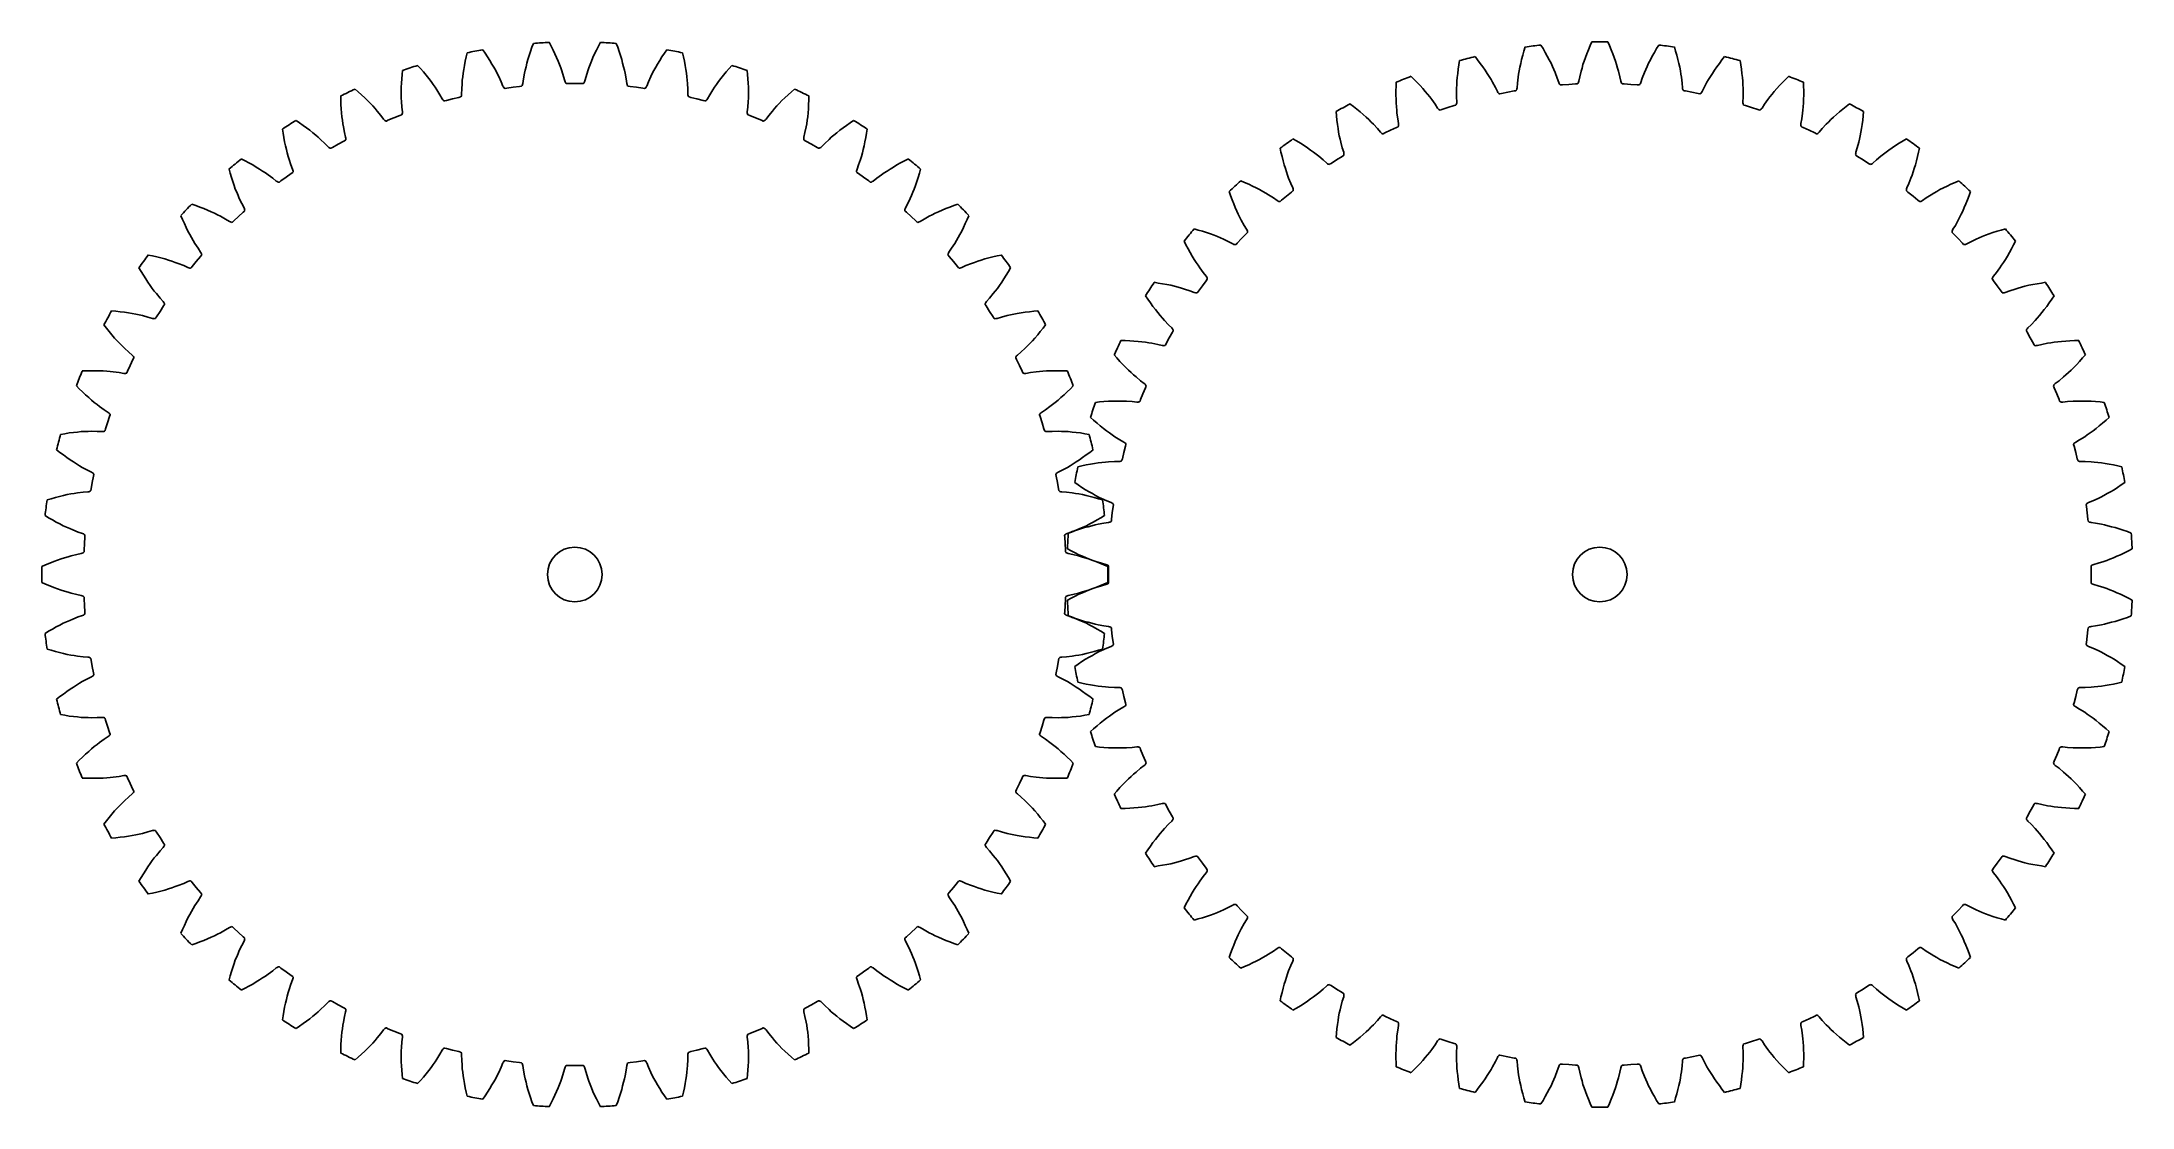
# Model space of a CAD drawing. Extents: x -39 to 114, y -39 to 39.
import ezdxf

# ---------------------------------------------------------------- set-up
doc = ezdxf.new("R2010")
doc.units = 0

msp = doc.modelspace()

# ---------------------------------------------------------------- linework, layer by layer
for centre in [(0, 0), (0, 0), (75, 0), (75, 0)]:
    msp.add_circle(centre, 2)
at = {"layer": 'layer0'}
for p, q in [((69.36, 38.01), (69.45, 38.32)), ((69.45, 38.32), (69.54, 38.62)), ((70.69, 38.76), (70.85, 38.5)), ((70.85, 38.5), (71.01, 38.22)), ((74.05, 38.12), (74.17, 38.41)), ((74.17, 38.41), (74.29, 38.72)), ((74.29, 38.72), (74.42, 39)), ((75.58, 39), (75.71, 38.72)), ((75.71, 38.72), (75.83, 38.41)), ((75.83, 38.41), (75.95, 38.12)), ((78.99, 38.22), (79.15, 38.5)), ((79.15, 38.5), (79.31, 38.76)), ((80.46, 38.62), (80.55, 38.32)), ((80.55, 38.32), (80.64, 38.01)), ((64.6, 36.69), (64.64, 37)), ((64.64, 37), (64.69, 37.32)), ((64.69, 37.32), (64.74, 37.63)), ((65.87, 37.92), (66.06, 37.68)), ((66.06, 37.68), (66.25, 37.41)), ((66.25, 37.41), (66.44, 37.16)), ((66.44, 37.16), (66.61, 36.92)), ((66.61, 36.92), (66.76, 36.68)), ((69.06, 36.63), (69.1, 36.88)), ((69.1, 36.88), (69.15, 37.14)), ((69.15, 37.14), (69.21, 37.41)), ((69.21, 37.41), (69.28, 37.7)), ((69.28, 37.7), (69.36, 38.01)), ((71.01, 38.22), (71.16, 37.94)), ((71.16, 37.94), (71.3, 37.68)), ((71.3, 37.68), (71.43, 37.43)), ((71.43, 37.43), (71.54, 37.19)), ((71.54, 37.19), (71.64, 36.96)), ((71.64, 36.96), (71.73, 36.74)), ((71.73, 36.74), (71.89, 36.34)), ((73.53, 36.44), (73.64, 36.86)), ((73.64, 36.86), (73.7, 37.08)), ((73.7, 37.08), (73.77, 37.33)), ((73.77, 37.33), (73.85, 37.58)), ((73.85, 37.58), (73.95, 37.84)), ((73.95, 37.84), (74.05, 38.12)), ((75.95, 38.12), (76.05, 37.84)), ((76.05, 37.84), (76.15, 37.58)), ((76.15, 37.58), (76.23, 37.33)), ((76.23, 37.33), (76.3, 37.08)), ((76.3, 37.08), (76.36, 36.86)), ((76.36, 36.86), (76.47, 36.44)), ((78.11, 36.34), (78.27, 36.74)), ((78.27, 36.74), (78.36, 36.96)), ((78.36, 36.96), (78.46, 37.19)), ((78.46, 37.19), (78.57, 37.43)), ((78.57, 37.43), (78.7, 37.68)), ((78.7, 37.68), (78.84, 37.94)), ((78.84, 37.94), (78.99, 38.22)), ((80.64, 38.01), (80.72, 37.7)), ((80.72, 37.7), (80.79, 37.41)), ((80.79, 37.41), (80.85, 37.14)), ((80.85, 37.14), (80.9, 36.88)), ((80.9, 36.88), (80.94, 36.63)), ((83.24, 36.68), (83.39, 36.92)), ((83.39, 36.92), (83.56, 37.16)), ((83.56, 37.16), (83.75, 37.41)), ((83.75, 37.41), (83.94, 37.68)), ((83.94, 37.68), (84.13, 37.92)), ((85.26, 37.63), (85.31, 37.32)), ((85.31, 37.32), (85.36, 37)), ((85.36, 37), (85.4, 36.69)), ((60.08, 35.41), (60.09, 35.74)), ((60.08, 35.1), (60.08, 35.41)), ((60.09, 35.74), (60.1, 36.04)), ((61.19, 36.47), (61.4, 36.26)), ((61.4, 36.26), (61.63, 36.02)), ((61.63, 36.02), (61.85, 35.8)), ((61.85, 35.8), (62.05, 35.57)), ((62.05, 35.57), (62.23, 35.36)), ((62.23, 35.36), (62.4, 35.16)), ((64.51, 35.36), (64.52, 35.6)), ((64.52, 34.94), (64.51, 35.36)), ((64.52, 35.6), (64.53, 35.85)), ((64.53, 35.85), (64.54, 36.11)), ((64.54, 36.11), (64.57, 36.39)), ((64.57, 36.39), (64.6, 36.69)), ((66.76, 36.68), (66.91, 36.46)), ((66.91, 36.46), (67.04, 36.24)), ((67.04, 36.24), (67.16, 36.04)), ((67.16, 36.04), (67.36, 35.66)), ((67.36, 35.66), (67.51, 35.36)), ((67.51, 35.36), (67.55, 35.29)), ((67.55, 35.29), (67.59, 35.25)), ((67.59, 35.25), (67.62, 35.21)), ((67.62, 35.21), (67.66, 35.2)), ((67.66, 35.2), (67.68, 35.2)), ((67.68, 35.2), (67.8, 35.22)), ((67.8, 35.22), (68.26, 35.31)), ((68.26, 35.31), (68.73, 35.4)), ((68.73, 35.4), (68.85, 35.42)), ((68.85, 35.42), (68.87, 35.43)), ((68.87, 35.43), (68.89, 35.46)), ((68.89, 35.46), (68.92, 35.5)), ((68.92, 35.5), (68.94, 35.56)), ((68.94, 35.56), (68.95, 35.64)), ((68.95, 35.64), (68.98, 35.97)), ((68.98, 35.97), (69.03, 36.4)), ((69.03, 36.4), (69.06, 36.63)), ((71.89, 36.34), (72, 36.02)), ((72, 36.02), (72.03, 35.95)), ((72.03, 35.95), (72.06, 35.9)), ((72.06, 35.9), (72.1, 35.86)), ((72.1, 35.86), (72.13, 35.84)), ((72.13, 35.84), (72.15, 35.84)), ((72.15, 35.84), (72.27, 35.85)), ((72.27, 35.85), (72.74, 35.88)), ((72.74, 35.88), (73.21, 35.91)), ((73.21, 35.91), (73.34, 35.91)), ((73.34, 35.91), (73.36, 35.92)), ((73.36, 35.92), (73.39, 35.94)), ((73.39, 35.94), (73.41, 35.98)), ((73.41, 35.98), (73.44, 36.04)), ((73.44, 36.04), (73.46, 36.11)), ((73.46, 36.11), (73.53, 36.44)), ((76.47, 36.44), (76.54, 36.11)), ((76.54, 36.11), (76.56, 36.04)), ((76.56, 36.04), (76.59, 35.98)), ((76.59, 35.98), (76.61, 35.94)), ((76.61, 35.94), (76.64, 35.92)), ((76.64, 35.92), (76.66, 35.91)), ((76.66, 35.91), (76.79, 35.91)), ((76.79, 35.91), (77.26, 35.88)), ((77.26, 35.88), (77.73, 35.85)), ((77.73, 35.85), (77.85, 35.84)), ((77.85, 35.84), (77.87, 35.84)), ((77.87, 35.84), (77.9, 35.86)), ((77.9, 35.86), (77.94, 35.9)), ((77.94, 35.9), (77.97, 35.95)), ((77.97, 35.95), (78, 36.02)), ((78, 36.02), (78.11, 36.34)), ((80.94, 36.63), (80.97, 36.4)), ((80.97, 36.4), (81.02, 35.97)), ((81.02, 35.97), (81.05, 35.64)), ((81.05, 35.64), (81.06, 35.56)), ((81.06, 35.56), (81.08, 35.5)), ((81.08, 35.5), (81.11, 35.46)), ((81.11, 35.46), (81.13, 35.43)), ((81.13, 35.43), (81.15, 35.42)), ((81.15, 35.42), (81.27, 35.4)), ((81.27, 35.4), (81.74, 35.31)), ((81.74, 35.31), (82.2, 35.22)), ((82.2, 35.22), (82.32, 35.2)), ((82.32, 35.2), (82.34, 35.2)), ((82.34, 35.2), (82.38, 35.21)), ((82.38, 35.21), (82.41, 35.25)), ((82.41, 35.25), (82.45, 35.29)), ((82.45, 35.29), (82.49, 35.36)), ((82.49, 35.36), (82.64, 35.66)), ((82.64, 35.66), (82.84, 36.04)), ((82.84, 36.04), (82.96, 36.24)), ((82.96, 36.24), (83.09, 36.46)), ((83.09, 36.46), (83.24, 36.68)), ((85.4, 36.69), (85.43, 36.39)), ((85.43, 36.39), (85.46, 36.11)), ((85.46, 36.11), (85.47, 35.85)), ((85.47, 35.85), (85.48, 35.6)), ((85.48, 35.6), (85.49, 35.36)), ((85.49, 35.36), (85.48, 34.94)), ((87.6, 35.16), (87.77, 35.36)), ((87.77, 35.36), (87.95, 35.57)), ((87.95, 35.57), (88.15, 35.8)), ((88.15, 35.8), (88.37, 36.02)), ((88.37, 36.02), (88.6, 36.26)), ((88.6, 36.26), (88.81, 36.47)), ((89.9, 36.04), (89.91, 35.74)), ((89.91, 35.74), (89.92, 35.41)), ((89.92, 35.41), (89.92, 35.1)), ((55.73, 33.59), (55.7, 33.89)), ((56.72, 34.45), (56.97, 34.27)), ((56.97, 34.27), (57.22, 34.06)), ((57.22, 34.06), (57.46, 33.87)), ((57.46, 33.87), (57.69, 33.67)), ((57.69, 33.67), (57.9, 33.48)), ((60.09, 34.8), (60.08, 35.1)), ((60.1, 34.52), (60.09, 34.8)), ((60.12, 34.25), (60.1, 34.52)), ((60.14, 34), (60.12, 34.25)), ((60.16, 33.77), (60.14, 34)), ((60.22, 33.35), (60.16, 33.77)), ((62.4, 35.16), (62.56, 34.96)), ((62.56, 34.96), (62.7, 34.77)), ((62.7, 34.77), (62.95, 34.43)), ((62.95, 34.43), (63.13, 34.14)), ((63.13, 34.14), (63.18, 34.08)), ((63.18, 34.08), (63.23, 34.04)), ((63.23, 34.04), (63.27, 34.01)), ((63.27, 34.01), (63.31, 34)), ((63.31, 34), (63.32, 34)), ((63.32, 34), (63.44, 34.04)), ((63.44, 34.04), (63.89, 34.19)), ((63.89, 34.19), (64.34, 34.33)), ((64.34, 34.33), (64.46, 34.37)), ((64.46, 34.37), (64.47, 34.38)), ((64.47, 34.38), (64.5, 34.41)), ((64.5, 34.41), (64.52, 34.46)), ((64.53, 34.6), (64.52, 34.94)), ((64.52, 34.46), (64.53, 34.52)), ((64.53, 34.52), (64.53, 34.6)), ((85.48, 34.94), (85.47, 34.6)), ((85.47, 34.6), (85.47, 34.52)), ((85.47, 34.52), (85.48, 34.46)), ((85.48, 34.46), (85.5, 34.41)), ((85.5, 34.41), (85.53, 34.38)), ((85.53, 34.38), (85.54, 34.37)), ((85.54, 34.37), (85.66, 34.33)), ((85.66, 34.33), (86.11, 34.19)), ((86.11, 34.19), (86.56, 34.04)), ((86.56, 34.04), (86.68, 34)), ((86.68, 34), (86.69, 34)), ((86.69, 34), (86.73, 34.01)), ((86.73, 34.01), (86.77, 34.04)), ((86.77, 34.04), (86.82, 34.08)), ((86.82, 34.08), (86.87, 34.14)), ((86.87, 34.14), (87.05, 34.43)), ((87.05, 34.43), (87.3, 34.77)), ((87.3, 34.77), (87.44, 34.96)), ((87.44, 34.96), (87.6, 35.16)), ((89.84, 33.77), (89.78, 33.35)), ((89.86, 34), (89.84, 33.77)), ((89.88, 34.25), (89.86, 34)), ((89.9, 34.52), (89.88, 34.25)), ((89.91, 34.8), (89.9, 34.52)), ((89.92, 35.1), (89.91, 34.8)), ((92.1, 33.48), (92.31, 33.67)), ((92.31, 33.67), (92.54, 33.87)), ((92.54, 33.87), (92.78, 34.06)), ((92.78, 34.06), (93.03, 34.27)), ((93.03, 34.27), (93.28, 34.45)), ((94.3, 33.89), (94.27, 33.59)), ((55.76, 33.26), (55.73, 33.59)), ((55.8, 32.95), (55.76, 33.26)), ((55.85, 32.66), (55.8, 32.95)), ((55.89, 32.38), (55.85, 32.66)), ((55.94, 32.12), (55.89, 32.38)), ((57.9, 33.48), (58.09, 33.3)), ((58.09, 33.3), (58.27, 33.12)), ((58.27, 33.12), (58.44, 32.96)), ((58.44, 32.96), (58.73, 32.64)), ((58.73, 32.64), (58.95, 32.39)), ((58.95, 32.39), (59, 32.33)), ((59, 32.33), (59.05, 32.29)), ((59.05, 32.29), (59.1, 32.27)), ((59.1, 32.27), (59.14, 32.27)), ((59.14, 32.27), (59.15, 32.27)), ((59.15, 32.27), (59.27, 32.33)), ((59.27, 32.33), (59.69, 32.53)), ((59.69, 32.53), (60.12, 32.73)), ((60.12, 32.73), (60.24, 32.78)), ((60.28, 33.01), (60.22, 33.35)), ((60.24, 32.78), (60.25, 32.79)), ((60.25, 32.79), (60.27, 32.82)), ((60.27, 32.82), (60.28, 32.87)), ((60.28, 32.93), (60.28, 33.01)), ((60.28, 32.87), (60.28, 32.93)), ((89.78, 33.35), (89.72, 33.01)), ((89.72, 33.01), (89.72, 32.93)), ((89.72, 32.93), (89.72, 32.87)), ((89.72, 32.87), (89.73, 32.82)), ((89.73, 32.82), (89.75, 32.79)), ((89.75, 32.79), (89.76, 32.78)), ((89.76, 32.78), (89.88, 32.73)), ((89.88, 32.73), (90.31, 32.53)), ((90.31, 32.53), (90.73, 32.33)), ((90.73, 32.33), (90.85, 32.27)), ((90.85, 32.27), (90.86, 32.27)), ((90.86, 32.27), (90.9, 32.27)), ((90.9, 32.27), (90.95, 32.29)), ((90.95, 32.29), (91, 32.33)), ((91, 32.33), (91.05, 32.39)), ((91.05, 32.39), (91.27, 32.64)), ((91.27, 32.64), (91.56, 32.96)), ((91.56, 32.96), (91.73, 33.12)), ((91.73, 33.12), (91.91, 33.3)), ((91.91, 33.3), (92.1, 33.48)), ((94.11, 32.38), (94.06, 32.12)), ((94.15, 32.66), (94.11, 32.38)), ((94.2, 32.95), (94.15, 32.66)), ((94.24, 33.26), (94.2, 32.95)), ((94.27, 33.59), (94.24, 33.26)), ((51.67, 30.91), (51.61, 31.21)), ((51.75, 30.59), (51.67, 30.91)), ((52.55, 31.89), (52.81, 31.74)), ((52.81, 31.74), (53.09, 31.57)), ((53.09, 31.57), (53.36, 31.4)), ((53.36, 31.4), (53.61, 31.24)), ((53.61, 31.24), (53.84, 31.07)), ((53.84, 31.07), (54.05, 30.92)), ((54.05, 30.92), (54.25, 30.77)), ((54.25, 30.77), (54.44, 30.62)), ((54.44, 30.62), (54.76, 30.35)), ((55.74, 30.35), (56.14, 30.6)), ((55.99, 31.87), (55.94, 32.12)), ((56.05, 31.64), (55.99, 31.87)), ((56.16, 31.23), (56.05, 31.64)), ((56.14, 30.6), (56.24, 30.67)), ((56.26, 30.91), (56.16, 31.23)), ((56.24, 30.67), (56.26, 30.68)), ((56.27, 30.83), (56.26, 30.91)), ((56.26, 30.68), (56.27, 30.72)), ((56.28, 30.77), (56.27, 30.83)), ((56.27, 30.72), (56.28, 30.77)), ((93.73, 30.83), (93.72, 30.77)), ((93.72, 30.77), (93.73, 30.72)), ((93.74, 30.91), (93.73, 30.83)), ((93.73, 30.72), (93.74, 30.68)), ((93.84, 31.23), (93.74, 30.91)), ((93.74, 30.68), (93.76, 30.67)), ((93.76, 30.67), (93.86, 30.6)), ((93.95, 31.64), (93.84, 31.23)), ((93.86, 30.6), (94.26, 30.35)), ((94.01, 31.87), (93.95, 31.64)), ((94.06, 32.12), (94.01, 31.87)), ((95.24, 30.35), (95.56, 30.62)), ((95.56, 30.62), (95.75, 30.77)), ((95.75, 30.77), (95.95, 30.92)), ((95.95, 30.92), (96.16, 31.07)), ((96.16, 31.07), (96.39, 31.24)), ((96.39, 31.24), (96.64, 31.4)), ((96.64, 31.4), (96.91, 31.57)), ((96.91, 31.57), (97.19, 31.74)), ((97.19, 31.74), (97.45, 31.89)), ((98.33, 30.91), (98.25, 30.59)), ((98.39, 31.21), (98.33, 30.91)), ((51.82, 30.29), (51.75, 30.59)), ((51.9, 30), (51.82, 30.29)), ((51.99, 29.73), (51.9, 30)), ((52.07, 29.48), (51.99, 29.73)), ((52.15, 29.24), (52.07, 29.48)), ((52.23, 29.02), (52.15, 29.24)), ((54.76, 30.35), (55.02, 30.12)), ((55.02, 30.12), (55.08, 30.07)), ((55.08, 30.07), (55.13, 30.04)), ((55.13, 30.04), (55.18, 30.03)), ((55.18, 30.03), (55.22, 30.02)), ((55.22, 30.02), (55.23, 30.03)), ((55.23, 30.03), (55.34, 30.1)), ((55.34, 30.1), (55.74, 30.35)), ((94.26, 30.35), (94.66, 30.1)), ((94.66, 30.1), (94.77, 30.03)), ((94.77, 30.03), (94.78, 30.02)), ((94.78, 30.02), (94.82, 30.03)), ((94.82, 30.03), (94.87, 30.04)), ((94.87, 30.04), (94.92, 30.07)), ((94.92, 30.07), (94.98, 30.12)), ((94.98, 30.12), (95.24, 30.35)), ((97.85, 29.24), (97.77, 29.02)), ((97.93, 29.48), (97.85, 29.24)), ((98.01, 29.73), (97.93, 29.48)), ((98.1, 30), (98.01, 29.73)), ((98.18, 30.29), (98.1, 30)), ((98.25, 30.59), (98.18, 30.29)), ((47.98, 27.74), (47.88, 28.03)), ((48.1, 27.43), (47.98, 27.74)), ((48.73, 28.82), (49.01, 28.71)), ((49.01, 28.71), (49.31, 28.57)), ((49.31, 28.57), (49.59, 28.44)), ((49.59, 28.44), (49.86, 28.31)), ((49.86, 28.31), (50.11, 28.18)), ((50.11, 28.18), (50.34, 28.05)), ((50.34, 28.05), (50.56, 27.92)), ((50.56, 27.92), (50.76, 27.8)), ((50.76, 27.8), (51.12, 27.57)), ((51.12, 27.57), (51.4, 27.38)), ((51.72, 27.4), (52.08, 27.7)), ((52.08, 27.7), (52.45, 28)), ((52.39, 28.62), (52.23, 29.02)), ((52.53, 28.31), (52.39, 28.62)), ((52.45, 28), (52.55, 28.08)), ((52.56, 28.24), (52.53, 28.31)), ((52.55, 28.08), (52.56, 28.09)), ((52.57, 28.18), (52.56, 28.24)), ((52.56, 28.09), (52.57, 28.13)), ((52.57, 28.13), (52.57, 28.18)), ((97.44, 28.24), (97.43, 28.18)), ((97.43, 28.18), (97.43, 28.13)), ((97.43, 28.13), (97.44, 28.09)), ((97.47, 28.31), (97.44, 28.24)), ((97.44, 28.09), (97.45, 28.08)), ((97.45, 28.08), (97.55, 28)), ((97.61, 28.62), (97.47, 28.31)), ((97.55, 28), (97.92, 27.7)), ((97.77, 29.02), (97.61, 28.62)), ((97.92, 27.7), (98.28, 27.4)), ((98.6, 27.38), (98.88, 27.57)), ((98.88, 27.57), (99.24, 27.8)), ((99.24, 27.8), (99.44, 27.92)), ((99.44, 27.92), (99.66, 28.05)), ((99.66, 28.05), (99.89, 28.18)), ((99.89, 28.18), (100.14, 28.31)), ((100.14, 28.31), (100.41, 28.44)), ((100.41, 28.44), (100.69, 28.57)), ((100.69, 28.57), (100.99, 28.71)), ((100.99, 28.71), (101.27, 28.82)), ((102.02, 27.74), (101.9, 27.43)), ((102.12, 28.03), (102.02, 27.74)), ((48.21, 27.14), (48.1, 27.43)), ((48.33, 26.87), (48.21, 27.14)), ((48.44, 26.61), (48.33, 26.87)), ((48.55, 26.37), (48.44, 26.61)), ((48.67, 26.14), (48.55, 26.37)), ((48.77, 25.93), (48.67, 26.14)), ((51.4, 27.38), (51.47, 27.34)), ((51.47, 27.34), (51.52, 27.31)), ((51.52, 27.31), (51.57, 27.3)), ((51.57, 27.3), (51.61, 27.31)), ((51.61, 27.31), (51.63, 27.32)), ((51.63, 27.32), (51.72, 27.4)), ((98.28, 27.4), (98.37, 27.32)), ((98.37, 27.32), (98.39, 27.31)), ((98.39, 27.31), (98.43, 27.3)), ((98.43, 27.3), (98.48, 27.31)), ((98.48, 27.31), (98.53, 27.34)), ((98.53, 27.34), (98.6, 27.38)), ((101.33, 26.14), (101.23, 25.93)), ((101.45, 26.37), (101.33, 26.14)), ((101.56, 26.61), (101.45, 26.37)), ((101.67, 26.87), (101.56, 26.61)), ((101.79, 27.14), (101.67, 26.87)), ((101.9, 27.43), (101.79, 27.14)), ((45.32, 25.3), (45.62, 25.22)), ((45.62, 25.22), (45.93, 25.13)), ((45.93, 25.13), (46.23, 25.03)), ((46.23, 25.03), (46.51, 24.93)), ((46.51, 24.93), (46.78, 24.84)), ((46.78, 24.84), (47.02, 24.74)), ((47.02, 24.74), (47.25, 24.64)), ((47.25, 24.64), (47.47, 24.55)), ((47.47, 24.55), (47.85, 24.36)), ((48.47, 24.26), (48.79, 24.61)), ((48.98, 25.56), (48.77, 25.93)), ((48.79, 24.61), (49.12, 24.95)), ((49.16, 25.27), (48.98, 25.56)), ((49.12, 24.95), (49.21, 25.04)), ((49.19, 25.2), (49.16, 25.27)), ((49.21, 25.14), (49.19, 25.2)), ((49.22, 25.1), (49.21, 25.14)), ((49.21, 25.06), (49.22, 25.1)), ((49.21, 25.04), (49.21, 25.06)), ((100.79, 25.14), (100.78, 25.1)), ((100.78, 25.1), (100.79, 25.06)), ((100.81, 25.2), (100.79, 25.14)), ((100.79, 25.06), (100.79, 25.04)), ((100.79, 25.04), (100.88, 24.95)), ((100.84, 25.27), (100.81, 25.2)), ((101.02, 25.56), (100.84, 25.27)), ((100.88, 24.95), (101.21, 24.61)), ((101.23, 25.93), (101.02, 25.56)), ((101.21, 24.61), (101.53, 24.26)), ((102.15, 24.36), (102.53, 24.55)), ((102.53, 24.55), (102.75, 24.64)), ((102.75, 24.64), (102.98, 24.74)), ((102.98, 24.74), (103.22, 24.84)), ((103.22, 24.84), (103.49, 24.93)), ((103.49, 24.93), (103.77, 25.03)), ((103.77, 25.03), (104.07, 25.13)), ((104.07, 25.13), (104.38, 25.22)), ((104.38, 25.22), (104.68, 25.3)), ((44.72, 24.13), (44.58, 24.41)), ((44.87, 23.84), (44.72, 24.13)), ((45.02, 23.57), (44.87, 23.84)), ((45.17, 23.31), (45.02, 23.57)), ((45.32, 23.07), (45.17, 23.31)), ((45.46, 22.85), (45.32, 23.07)), ((47.85, 24.36), (48.15, 24.2)), ((48.15, 24.2), (48.23, 24.17)), ((48.23, 24.17), (48.29, 24.16)), ((48.29, 24.16), (48.34, 24.15)), ((48.34, 24.15), (48.37, 24.16)), ((48.37, 24.16), (48.39, 24.17)), ((48.39, 24.17), (48.47, 24.26)), ((101.53, 24.26), (101.61, 24.17)), ((101.61, 24.17), (101.63, 24.16)), ((101.63, 24.16), (101.66, 24.15)), ((101.66, 24.15), (101.71, 24.16)), ((101.71, 24.16), (101.77, 24.17)), ((101.77, 24.17), (101.85, 24.2)), ((101.85, 24.2), (102.15, 24.36)), ((104.68, 23.07), (104.54, 22.85)), ((104.83, 23.31), (104.68, 23.07)), ((104.98, 23.57), (104.83, 23.31)), ((105.13, 23.84), (104.98, 23.57)), ((105.28, 24.13), (105.13, 23.84)), ((105.42, 24.41), (105.28, 24.13)), ((45.6, 22.64), (45.46, 22.85)), ((45.73, 22.44), (45.6, 22.64)), ((45.98, 22.1), (45.73, 22.44)), ((45.92, 21.13), (46.19, 21.51)), ((46.2, 21.84), (45.98, 22.1)), ((46.19, 21.51), (46.27, 21.61)), ((46.24, 21.77), (46.2, 21.84)), ((46.27, 21.71), (46.24, 21.77)), ((46.28, 21.67), (46.27, 21.71)), ((46.27, 21.61), (46.28, 21.63)), ((46.28, 21.63), (46.28, 21.67)), ((103.73, 21.71), (103.72, 21.67)), ((103.72, 21.67), (103.72, 21.63)), ((103.72, 21.63), (103.73, 21.61)), ((103.76, 21.77), (103.73, 21.71)), ((103.73, 21.61), (103.81, 21.51)), ((103.8, 21.84), (103.76, 21.77)), ((104.02, 22.1), (103.8, 21.84)), ((103.81, 21.51), (104.08, 21.13)), ((104.27, 22.44), (104.02, 22.1)), ((104.4, 22.64), (104.27, 22.44)), ((104.54, 22.85), (104.4, 22.64)), ((41.93, 20.15), (41.76, 20.4)), ((42.12, 19.88), (41.93, 20.15)), ((42.39, 21.39), (42.69, 21.34)), ((42.69, 21.34), (43.01, 21.29)), ((43.01, 21.29), (43.32, 21.23)), ((43.32, 21.23), (43.61, 21.17)), ((43.61, 21.17), (43.89, 21.1)), ((43.89, 21.1), (44.14, 21.04)), ((44.14, 21.04), (44.39, 20.97)), ((44.39, 20.97), (44.61, 20.9)), ((44.61, 20.9), (45.01, 20.77)), ((45.01, 20.77), (45.33, 20.65)), ((45.33, 20.65), (45.41, 20.63)), ((45.41, 20.63), (45.47, 20.62)), ((45.47, 20.62), (45.52, 20.62)), ((45.52, 20.62), (45.55, 20.63)), ((45.55, 20.63), (45.57, 20.64)), ((45.57, 20.64), (45.64, 20.75)), ((45.64, 20.75), (45.92, 21.13)), ((104.08, 21.13), (104.36, 20.75)), ((104.36, 20.75), (104.43, 20.64)), ((104.43, 20.64), (104.45, 20.63)), ((104.45, 20.63), (104.48, 20.62)), ((104.48, 20.62), (104.53, 20.62)), ((104.53, 20.62), (104.59, 20.63)), ((104.59, 20.63), (104.67, 20.65)), ((104.67, 20.65), (104.99, 20.77)), ((104.99, 20.77), (105.39, 20.9)), ((105.39, 20.9), (105.61, 20.97)), ((105.61, 20.97), (105.86, 21.04)), ((105.86, 21.04), (106.11, 21.1)), ((106.11, 21.1), (106.39, 21.17)), ((106.39, 21.17), (106.68, 21.23)), ((106.68, 21.23), (106.99, 21.29)), ((106.99, 21.29), (107.31, 21.34)), ((107.31, 21.34), (107.61, 21.39)), ((108.07, 20.15), (107.88, 19.88)), ((108.24, 20.4), (108.07, 20.15)), ((42.3, 19.63), (42.12, 19.88)), ((42.48, 19.39), (42.3, 19.63)), ((42.66, 19.17), (42.48, 19.39)), ((42.83, 18.96), (42.66, 19.17)), ((42.99, 18.77), (42.83, 18.96)), ((43.15, 18.6), (42.99, 18.77)), ((43.44, 18.29), (43.15, 18.6)), ((106.85, 18.6), (106.56, 18.29)), ((107.01, 18.77), (106.85, 18.6)), ((107.17, 18.96), (107.01, 18.77)), ((107.34, 19.17), (107.17, 18.96)), ((107.52, 19.39), (107.34, 19.17)), ((107.7, 19.63), (107.52, 19.39)), ((107.88, 19.88), (107.7, 19.63)), ((39.96, 17.13), (40.27, 17.12)), ((40.27, 17.12), (40.6, 17.11)), ((40.6, 17.11), (40.91, 17.09)), ((40.91, 17.09), (41.21, 17.07)), ((41.21, 17.07), (41.49, 17.04)), ((41.49, 17.04), (41.75, 17)), ((41.75, 17), (42, 16.97)), ((42, 16.97), (42.23, 16.93)), ((42.23, 16.93), (42.65, 16.84)), ((42.65, 16.84), (42.98, 16.77)), ((43.21, 16.79), (43.27, 16.91)), ((43.27, 16.91), (43.5, 17.32)), ((43.69, 18.05), (43.44, 18.29)), ((43.5, 17.32), (43.73, 17.73)), ((43.74, 17.99), (43.69, 18.05)), ((43.73, 17.73), (43.79, 17.84)), ((43.77, 17.94), (43.74, 17.99)), ((43.79, 17.9), (43.77, 17.94)), ((43.79, 17.86), (43.79, 17.9)), ((43.79, 17.84), (43.79, 17.86)), ((106.23, 17.94), (106.21, 17.9)), ((106.21, 17.9), (106.21, 17.86)), ((106.21, 17.86), (106.21, 17.84)), ((106.21, 17.84), (106.27, 17.73)), ((106.26, 17.99), (106.23, 17.94)), ((106.31, 18.05), (106.26, 17.99)), ((106.27, 17.73), (106.5, 17.32)), ((106.56, 18.29), (106.31, 18.05)), ((106.5, 17.32), (106.73, 16.91)), ((106.73, 16.91), (106.79, 16.79)), ((107.02, 16.77), (107.35, 16.84)), ((107.35, 16.84), (107.77, 16.93)), ((107.77, 16.93), (108, 16.97)), ((108, 16.97), (108.25, 17)), ((108.25, 17), (108.51, 17.04)), ((108.51, 17.04), (108.79, 17.07)), ((108.79, 17.07), (109.09, 17.09)), ((109.09, 17.09), (109.4, 17.11)), ((109.4, 17.11), (109.73, 17.12)), ((109.73, 17.12), (110.04, 17.13)), ((39.67, 15.85), (39.47, 16.08)), ((39.89, 15.6), (39.67, 15.85)), ((40.1, 15.37), (39.89, 15.6)), ((40.31, 15.16), (40.1, 15.37)), ((42.98, 16.77), (43.05, 16.76)), ((43.05, 16.76), (43.12, 16.75)), ((43.12, 16.75), (43.17, 16.76)), ((43.17, 16.76), (43.2, 16.78)), ((43.2, 16.78), (43.21, 16.79)), ((106.79, 16.79), (106.8, 16.78)), ((106.8, 16.78), (106.83, 16.76)), ((106.83, 16.76), (106.88, 16.75)), ((106.88, 16.75), (106.95, 16.76)), ((106.95, 16.76), (107.02, 16.77)), ((109.9, 15.37), (109.69, 15.16)), ((110.11, 15.6), (109.9, 15.37)), ((110.33, 15.85), (110.11, 15.6)), ((110.53, 16.08), (110.33, 15.85)), ((40.51, 14.96), (40.31, 15.16)), ((40.7, 14.78), (40.51, 14.96)), ((40.89, 14.61), (40.7, 14.78)), ((41.07, 14.46), (40.89, 14.61)), ((41.4, 14.19), (41.07, 14.46)), ((41.67, 13.99), (41.4, 14.19)), ((41.73, 13.93), (41.67, 13.99)), ((41.77, 13.89), (41.73, 13.93)), ((41.75, 13.67), (41.8, 13.79)), ((41.79, 13.84), (41.77, 13.89)), ((41.8, 13.8), (41.79, 13.84)), ((41.8, 13.79), (41.8, 13.8)), ((108.21, 13.84), (108.2, 13.8)), ((108.2, 13.8), (108.2, 13.79)), ((108.2, 13.79), (108.25, 13.67)), ((108.23, 13.89), (108.21, 13.84)), ((108.27, 13.93), (108.23, 13.89)), ((108.33, 13.99), (108.27, 13.93)), ((108.6, 14.19), (108.33, 13.99)), ((108.93, 14.46), (108.6, 14.19)), ((109.11, 14.61), (108.93, 14.46)), ((109.3, 14.78), (109.11, 14.61)), ((109.49, 14.96), (109.3, 14.78)), ((109.69, 15.16), (109.49, 14.96)), ((38.09, 12.6), (38.4, 12.64)), ((38.4, 12.64), (38.72, 12.66)), ((38.72, 12.66), (39.04, 12.68)), ((39.04, 12.68), (39.33, 12.7)), ((39.33, 12.7), (39.62, 12.7)), ((39.62, 12.7), (39.88, 12.7)), ((39.88, 12.7), (40.13, 12.7)), ((40.13, 12.7), (40.37, 12.69)), ((40.37, 12.69), (40.79, 12.66)), ((40.79, 12.66), (41.13, 12.62)), ((41.13, 12.62), (41.21, 12.62)), ((41.21, 12.62), (41.27, 12.63)), ((41.27, 12.63), (41.32, 12.64)), ((41.32, 12.64), (41.35, 12.66)), ((41.35, 12.66), (41.36, 12.68)), ((41.36, 12.68), (41.4, 12.8)), ((41.4, 12.8), (41.57, 13.23)), ((41.57, 13.23), (41.75, 13.67)), ((108.25, 13.67), (108.43, 13.23)), ((108.43, 13.23), (108.6, 12.8)), ((108.6, 12.8), (108.64, 12.68)), ((108.64, 12.68), (108.65, 12.66)), ((108.65, 12.66), (108.68, 12.64)), ((108.68, 12.64), (108.73, 12.63)), ((108.73, 12.63), (108.79, 12.62)), ((108.79, 12.62), (108.87, 12.62)), ((108.87, 12.62), (109.21, 12.66)), ((109.21, 12.66), (109.63, 12.69)), ((109.63, 12.69), (109.87, 12.7)), ((109.87, 12.7), (110.12, 12.7)), ((110.12, 12.7), (110.38, 12.7)), ((110.38, 12.7), (110.67, 12.7)), ((110.67, 12.7), (110.96, 12.68)), ((110.96, 12.68), (111.28, 12.66)), ((111.28, 12.66), (111.6, 12.64)), ((111.6, 12.64), (111.91, 12.6)), ((37.96, 11.29), (37.73, 11.5)), ((38.21, 11.08), (37.96, 11.29)), ((38.45, 10.88), (38.21, 11.08)), ((38.68, 10.69), (38.45, 10.88)), ((111.55, 10.88), (111.32, 10.69)), ((111.79, 11.08), (111.55, 10.88)), ((112.04, 11.29), (111.79, 11.08)), ((112.27, 11.5), (112.04, 11.29)), ((38.91, 10.52), (38.68, 10.69)), ((39.12, 10.37), (38.91, 10.52)), ((39.33, 10.22), (39.12, 10.37)), ((39.52, 10.09), (39.33, 10.22)), ((39.89, 9.87), (39.52, 10.09)), ((40.18, 9.7), (39.89, 9.87)), ((40.24, 9.65), (40.18, 9.7)), ((40.18, 8.94), (40.3, 9.4)), ((40.29, 9.61), (40.24, 9.65)), ((40.32, 9.57), (40.29, 9.61)), ((40.3, 9.4), (40.33, 9.52)), ((40.33, 9.54), (40.32, 9.57)), ((40.33, 9.52), (40.33, 9.54)), ((109.68, 9.57), (109.67, 9.54)), ((109.67, 9.54), (109.67, 9.52)), ((109.67, 9.52), (109.7, 9.4)), ((109.71, 9.61), (109.68, 9.57)), ((109.7, 9.4), (109.82, 8.94)), ((109.76, 9.65), (109.71, 9.61)), ((109.82, 9.7), (109.76, 9.65)), ((110.11, 9.87), (109.82, 9.7)), ((110.48, 10.09), (110.11, 9.87)), ((110.67, 10.22), (110.48, 10.09)), ((110.88, 10.37), (110.67, 10.22)), ((111.09, 10.52), (110.88, 10.37)), ((111.32, 10.69), (111.09, 10.52)), ((36.8, 7.88), (37.1, 7.95)), ((37.1, 7.95), (37.42, 8.02)), ((37.42, 8.02), (37.73, 8.08)), ((37.73, 8.08), (38.02, 8.13)), ((38.02, 8.13), (38.3, 8.17)), ((38.3, 8.17), (38.57, 8.2)), ((38.57, 8.2), (38.82, 8.23)), ((38.82, 8.23), (39.05, 8.25)), ((39.05, 8.25), (39.48, 8.27)), ((39.48, 8.27), (39.81, 8.28)), ((39.81, 8.28), (39.89, 8.28)), ((39.89, 8.28), (39.95, 8.3)), ((39.95, 8.3), (40, 8.32)), ((40, 8.32), (40.03, 8.35)), ((40.03, 8.36), (40.07, 8.48)), ((40.03, 8.35), (40.03, 8.36)), ((40.07, 8.48), (40.18, 8.94)), ((109.82, 8.94), (109.93, 8.48)), ((109.93, 8.48), (109.97, 8.36)), ((109.97, 8.36), (109.97, 8.35)), ((109.97, 8.35), (110, 8.32)), ((110, 8.32), (110.05, 8.3)), ((110.05, 8.3), (110.11, 8.28)), ((110.11, 8.28), (110.19, 8.28)), ((110.19, 8.28), (110.52, 8.27)), ((110.52, 8.27), (110.95, 8.25)), ((110.95, 8.25), (111.18, 8.23)), ((111.18, 8.23), (111.43, 8.2)), ((111.43, 8.2), (111.7, 8.17)), ((111.7, 8.17), (111.98, 8.13)), ((111.98, 8.13), (112.27, 8.08)), ((112.27, 8.08), (112.58, 8.02)), ((112.58, 8.02), (112.9, 7.95)), ((112.9, 7.95), (113.2, 7.88)), ((36.84, 6.56), (36.59, 6.74)), ((37.11, 6.38), (36.84, 6.56)), ((37.37, 6.21), (37.11, 6.38)), ((37.63, 6.06), (37.37, 6.21)), ((112.63, 6.21), (112.37, 6.06)), ((112.89, 6.38), (112.63, 6.21)), ((113.16, 6.56), (112.89, 6.38)), ((113.41, 6.74), (113.16, 6.56)), ((37.87, 5.92), (37.63, 6.06)), ((38.11, 5.79), (37.87, 5.92)), ((38.33, 5.67), (38.11, 5.79)), ((38.54, 5.57), (38.33, 5.67)), ((38.93, 5.39), (38.54, 5.57)), ((39.24, 5.26), (38.93, 5.39)), ((39.31, 5.22), (39.24, 5.26)), ((39.36, 5.19), (39.31, 5.22)), ((39.33, 4.51), (39.4, 4.97)), ((39.39, 5.15), (39.36, 5.19)), ((39.41, 5.11), (39.39, 5.15)), ((39.4, 4.97), (39.41, 5.1)), ((39.41, 5.1), (39.41, 5.11)), ((110.61, 5.15), (110.59, 5.11)), ((110.59, 5.11), (110.59, 5.1)), ((110.59, 5.1), (110.6, 4.97)), ((110.6, 4.97), (110.67, 4.51)), ((110.64, 5.19), (110.61, 5.15)), ((110.69, 5.22), (110.64, 5.19)), ((110.76, 5.26), (110.69, 5.22)), ((111.07, 5.39), (110.76, 5.26)), ((111.46, 5.57), (111.07, 5.39)), ((111.67, 5.67), (111.46, 5.57)), ((111.89, 5.79), (111.67, 5.67)), ((112.13, 5.92), (111.89, 5.79)), ((112.37, 6.06), (112.13, 5.92)), ((36.12, 3.03), (36.4, 3.14)), ((36.4, 3.14), (36.71, 3.24)), ((36.71, 3.24), (37.01, 3.34)), ((37.01, 3.34), (37.3, 3.43)), ((37.3, 3.43), (37.57, 3.5)), ((37.57, 3.5), (37.83, 3.57)), ((37.83, 3.57), (38.07, 3.63)), ((38.07, 3.63), (38.3, 3.68)), ((38.3, 3.68), (38.72, 3.75)), ((38.72, 3.75), (39.05, 3.8)), ((39.05, 3.8), (39.13, 3.82)), ((39.13, 3.82), (39.19, 3.84)), ((39.19, 3.84), (39.23, 3.87)), ((39.23, 3.87), (39.26, 3.9)), ((39.26, 3.91), (39.28, 4.04)), ((39.26, 3.9), (39.26, 3.91)), ((39.28, 4.04), (39.33, 4.51)), ((110.67, 4.51), (110.72, 4.04)), ((110.72, 4.04), (110.74, 3.91)), ((110.74, 3.91), (110.74, 3.9)), ((110.74, 3.9), (110.77, 3.87)), ((110.77, 3.87), (110.81, 3.84)), ((110.81, 3.84), (110.87, 3.82)), ((110.87, 3.82), (110.95, 3.8)), ((110.95, 3.8), (111.28, 3.75)), ((111.28, 3.75), (111.7, 3.68)), ((111.7, 3.68), (111.93, 3.63)), ((111.93, 3.63), (112.17, 3.57)), ((112.17, 3.57), (112.43, 3.5)), ((112.43, 3.5), (112.7, 3.43)), ((112.7, 3.43), (112.99, 3.34)), ((112.99, 3.34), (113.29, 3.24)), ((113.29, 3.24), (113.6, 3.14)), ((113.6, 3.14), (113.88, 3.03)), ((36.32, 1.73), (36.04, 1.87)), ((36.61, 1.58), (36.32, 1.73)), ((36.89, 1.45), (36.61, 1.58)), ((113.39, 1.58), (113.11, 1.45)), ((113.68, 1.73), (113.39, 1.58)), ((113.96, 1.87), (113.68, 1.73)), ((37.16, 1.33), (36.89, 1.45)), ((37.42, 1.22), (37.16, 1.33)), ((37.67, 1.12), (37.42, 1.22)), ((37.91, 1.03), (37.67, 1.12)), ((38.13, 0.95), (37.91, 1.03)), ((38.53, 0.82), (38.13, 0.95)), ((38.86, 0.73), (38.53, 0.82)), ((38.93, 0.71), (38.86, 0.73)), ((38.99, 0.68), (38.93, 0.71)), ((39.03, 0.65), (38.99, 0.68)), ((39.05, 0.61), (39.03, 0.65)), ((39.05, 0.6), (39.05, 0.61)), ((39.05, 0.47), (39.05, 0.6)), ((39.05, 0), (39.05, 0.47)), ((39.05, -0.47), (39.05, 0)), ((110.97, 0.65), (110.95, 0.61)), ((110.95, 0.61), (110.95, 0.6)), ((110.95, 0.6), (110.95, 0.47)), ((110.95, 0.47), (110.95, 0)), ((110.95, 0), (110.95, -0.47)), ((111.01, 0.68), (110.97, 0.65)), ((111.07, 0.71), (111.01, 0.68)), ((111.14, 0.73), (111.07, 0.71)), ((111.47, 0.82), (111.14, 0.73)), ((111.87, 0.95), (111.47, 0.82)), ((112.09, 1.03), (111.87, 0.95)), ((112.33, 1.12), (112.09, 1.03)), ((112.58, 1.22), (112.33, 1.12)), ((112.84, 1.33), (112.58, 1.22)), ((113.11, 1.45), (112.84, 1.33)), ((36.61, -1.58), (36.89, -1.45)), ((36.89, -1.45), (37.16, -1.33)), ((37.16, -1.33), (37.42, -1.22)), ((37.42, -1.22), (37.67, -1.12)), ((37.67, -1.12), (37.91, -1.03)), ((37.91, -1.03), (38.13, -0.95)), ((38.13, -0.95), (38.53, -0.82)), ((38.53, -0.82), (38.86, -0.73)), ((38.86, -0.73), (38.93, -0.71)), ((38.93, -0.71), (38.99, -0.68)), ((38.99, -0.68), (39.03, -0.65)), ((39.03, -0.65), (39.05, -0.61)), ((39.05, -0.6), (39.05, -0.47)), ((39.05, -0.61), (39.05, -0.6)), ((110.95, -0.47), (110.95, -0.6)), ((110.95, -0.6), (110.95, -0.61)), ((110.95, -0.61), (110.97, -0.65)), ((110.97, -0.65), (111.01, -0.68)), ((111.01, -0.68), (111.07, -0.71)), ((111.07, -0.71), (111.14, -0.73)), ((111.14, -0.73), (111.47, -0.82)), ((111.47, -0.82), (111.87, -0.95)), ((111.87, -0.95), (112.09, -1.03)), ((112.09, -1.03), (112.33, -1.12)), ((112.33, -1.12), (112.58, -1.22)), ((112.58, -1.22), (112.84, -1.33)), ((112.84, -1.33), (113.11, -1.45)), ((113.11, -1.45), (113.39, -1.58)), ((36.04, -1.87), (36.32, -1.73)), ((36.4, -3.14), (36.12, -3.03)), ((36.32, -1.73), (36.61, -1.58)), ((113.39, -1.58), (113.68, -1.73)), ((113.88, -3.03), (113.6, -3.14)), ((113.68, -1.73), (113.96, -1.87)), ((36.71, -3.24), (36.4, -3.14)), ((37.01, -3.34), (36.71, -3.24)), ((37.3, -3.43), (37.01, -3.34)), ((37.57, -3.5), (37.3, -3.43)), ((37.83, -3.57), (37.57, -3.5)), ((38.07, -3.63), (37.83, -3.57)), ((38.3, -3.68), (38.07, -3.63)), ((38.72, -3.75), (38.3, -3.68)), ((39.05, -3.8), (38.72, -3.75)), ((39.13, -3.82), (39.05, -3.8)), ((39.19, -3.84), (39.13, -3.82)), ((39.23, -3.87), (39.19, -3.84)), ((39.26, -3.9), (39.23, -3.87)), ((39.26, -3.91), (39.26, -3.9)), ((39.28, -4.04), (39.26, -3.91)), ((39.33, -4.51), (39.28, -4.04)), ((39.4, -4.97), (39.33, -4.51)), ((110.67, -4.51), (110.6, -4.97)), ((110.72, -4.04), (110.67, -4.51)), ((110.74, -3.91), (110.72, -4.04)), ((110.77, -3.87), (110.74, -3.9)), ((110.74, -3.9), (110.74, -3.91)), ((110.81, -3.84), (110.77, -3.87)), ((110.87, -3.82), (110.81, -3.84)), ((110.95, -3.8), (110.87, -3.82)), ((111.28, -3.75), (110.95, -3.8)), ((111.7, -3.68), (111.28, -3.75)), ((111.93, -3.63), (111.7, -3.68)), ((112.17, -3.57), (111.93, -3.63)), ((112.43, -3.5), (112.17, -3.57)), ((112.7, -3.43), (112.43, -3.5)), ((112.99, -3.34), (112.7, -3.43)), ((113.29, -3.24), (112.99, -3.34)), ((113.6, -3.14), (113.29, -3.24)), ((37.37, -6.21), (37.63, -6.06)), ((37.63, -6.06), (37.87, -5.92)), ((37.87, -5.92), (38.11, -5.79)), ((38.11, -5.79), (38.33, -5.67)), ((38.33, -5.67), (38.54, -5.57)), ((38.54, -5.57), (38.93, -5.39)), ((38.93, -5.39), (39.24, -5.26)), ((39.24, -5.26), (39.31, -5.22)), ((39.31, -5.22), (39.36, -5.19)), ((39.36, -5.19), (39.39, -5.15)), ((39.39, -5.15), (39.41, -5.11)), ((39.41, -5.1), (39.4, -4.97)), ((39.41, -5.11), (39.41, -5.1)), ((110.6, -4.97), (110.59, -5.1)), ((110.59, -5.1), (110.59, -5.11)), ((110.59, -5.11), (110.61, -5.15)), ((110.61, -5.15), (110.64, -5.19)), ((110.64, -5.19), (110.69, -5.22)), ((110.69, -5.22), (110.76, -5.26)), ((110.76, -5.26), (111.07, -5.39)), ((111.07, -5.39), (111.46, -5.57)), ((111.46, -5.57), (111.67, -5.67)), ((111.67, -5.67), (111.89, -5.79)), ((111.89, -5.79), (112.13, -5.92)), ((112.13, -5.92), (112.37, -6.06)), ((112.37, -6.06), (112.63, -6.21)), ((36.59, -6.74), (36.84, -6.56)), ((36.84, -6.56), (37.11, -6.38)), ((37.11, -6.38), (37.37, -6.21)), ((112.63, -6.21), (112.89, -6.38)), ((112.89, -6.38), (113.16, -6.56)), ((113.16, -6.56), (113.41, -6.74)), ((37.1, -7.95), (36.8, -7.88)), ((37.42, -8.02), (37.1, -7.95)), ((37.73, -8.08), (37.42, -8.02)), ((38.02, -8.13), (37.73, -8.08)), ((38.3, -8.17), (38.02, -8.13)), ((38.57, -8.2), (38.3, -8.17)), ((38.82, -8.23), (38.57, -8.2)), ((39.05, -8.25), (38.82, -8.23)), ((39.48, -8.27), (39.05, -8.25)), ((39.81, -8.28), (39.48, -8.27)), ((39.89, -8.28), (39.81, -8.28)), ((39.95, -8.3), (39.89, -8.28)), ((40, -8.32), (39.95, -8.3)), ((40.03, -8.35), (40, -8.32)), ((40.03, -8.36), (40.03, -8.35)), ((40.07, -8.48), (40.03, -8.36)), ((40.18, -8.94), (40.07, -8.48)), ((40.3, -9.4), (40.18, -8.94)), ((109.82, -8.94), (109.7, -9.4)), ((109.93, -8.48), (109.82, -8.94)), ((109.97, -8.36), (109.93, -8.48)), ((110, -8.32), (109.97, -8.35)), ((109.97, -8.35), (109.97, -8.36)), ((110.05, -8.3), (110, -8.32)), ((110.11, -8.28), (110.05, -8.3)), ((110.19, -8.28), (110.11, -8.28)), ((110.52, -8.27), (110.19, -8.28)), ((110.95, -8.25), (110.52, -8.27)), ((111.18, -8.23), (110.95, -8.25)), ((111.43, -8.2), (111.18, -8.23)), ((111.7, -8.17), (111.43, -8.2)), ((111.98, -8.13), (111.7, -8.17)), ((112.27, -8.08), (111.98, -8.13)), ((112.58, -8.02), (112.27, -8.08)), ((112.9, -7.95), (112.58, -8.02)), ((113.2, -7.88), (112.9, -7.95)), ((38.45, -10.88), (38.68, -10.69)), ((38.68, -10.69), (38.91, -10.52)), ((38.91, -10.52), (39.12, -10.37)), ((39.12, -10.37), (39.33, -10.22)), ((39.33, -10.22), (39.52, -10.09)), ((39.52, -10.09), (39.89, -9.87)), ((39.89, -9.87), (40.18, -9.7)), ((40.18, -9.7), (40.24, -9.65)), ((40.24, -9.65), (40.29, -9.61)), ((40.29, -9.61), (40.32, -9.57)), ((40.33, -9.52), (40.3, -9.4)), ((40.32, -9.57), (40.33, -9.54)), ((40.33, -9.54), (40.33, -9.52)), ((109.7, -9.4), (109.67, -9.52)), ((109.67, -9.52), (109.67, -9.54)), ((109.67, -9.54), (109.68, -9.57)), ((109.68, -9.57), (109.71, -9.61)), ((109.71, -9.61), (109.76, -9.65)), ((109.76, -9.65), (109.82, -9.7)), ((109.82, -9.7), (110.11, -9.87)), ((110.11, -9.87), (110.48, -10.09)), ((110.48, -10.09), (110.67, -10.22)), ((110.67, -10.22), (110.88, -10.37)), ((110.88, -10.37), (111.09, -10.52)), ((111.09, -10.52), (111.32, -10.69)), ((111.32, -10.69), (111.55, -10.88)), ((37.73, -11.5), (37.96, -11.29)), ((37.96, -11.29), (38.21, -11.08)), ((38.21, -11.08), (38.45, -10.88)), ((111.55, -10.88), (111.79, -11.08)), ((111.79, -11.08), (112.04, -11.29)), ((112.04, -11.29), (112.27, -11.5)), ((38.4, -12.64), (38.09, -12.6)), ((38.72, -12.66), (38.4, -12.64)), ((39.04, -12.68), (38.72, -12.66)), ((39.33, -12.7), (39.04, -12.68)), ((39.62, -12.7), (39.33, -12.7)), ((39.88, -12.7), (39.62, -12.7)), ((40.13, -12.7), (39.88, -12.7)), ((40.37, -12.69), (40.13, -12.7)), ((40.79, -12.66), (40.37, -12.69)), ((41.13, -12.62), (40.79, -12.66)), ((41.21, -12.62), (41.13, -12.62)), ((41.27, -12.63), (41.21, -12.62)), ((41.32, -12.64), (41.27, -12.63)), ((41.35, -12.66), (41.32, -12.64)), ((41.36, -12.68), (41.35, -12.66)), ((41.4, -12.8), (41.36, -12.68)), ((41.57, -13.23), (41.4, -12.8)), ((41.75, -13.67), (41.57, -13.23)), ((41.8, -13.79), (41.75, -13.67)), ((108.25, -13.67), (108.2, -13.79)), ((108.43, -13.23), (108.25, -13.67)), ((108.6, -12.8), (108.43, -13.23)), ((108.64, -12.68), (108.6, -12.8)), ((108.65, -12.66), (108.64, -12.68)), ((108.68, -12.64), (108.65, -12.66)), ((108.73, -12.63), (108.68, -12.64)), ((108.79, -12.62), (108.73, -12.63)), ((108.87, -12.62), (108.79, -12.62)), ((109.21, -12.66), (108.87, -12.62)), ((109.63, -12.69), (109.21, -12.66)), ((109.87, -12.7), (109.63, -12.69)), ((110.12, -12.7), (109.87, -12.7)), ((110.38, -12.7), (110.12, -12.7)), ((110.67, -12.7), (110.38, -12.7)), ((110.96, -12.68), (110.67, -12.7)), ((111.28, -12.66), (110.96, -12.68)), ((111.6, -12.64), (111.28, -12.66)), ((111.91, -12.6), (111.6, -12.64)), ((40.1, -15.37), (40.31, -15.16)), ((40.31, -15.16), (40.51, -14.96)), ((40.51, -14.96), (40.7, -14.78)), ((40.7, -14.78), (40.89, -14.61)), ((40.89, -14.61), (41.07, -14.46)), ((41.07, -14.46), (41.4, -14.19)), ((41.4, -14.19), (41.67, -13.99)), ((41.67, -13.99), (41.73, -13.93)), ((41.73, -13.93), (41.77, -13.89)), ((41.77, -13.89), (41.79, -13.84)), ((41.79, -13.84), (41.8, -13.8)), ((41.8, -13.8), (41.8, -13.79)), ((108.2, -13.79), (108.2, -13.8)), ((108.2, -13.8), (108.21, -13.84)), ((108.21, -13.84), (108.23, -13.89)), ((108.23, -13.89), (108.27, -13.93)), ((108.27, -13.93), (108.33, -13.99)), ((108.33, -13.99), (108.6, -14.19)), ((108.6, -14.19), (108.93, -14.46)), ((108.93, -14.46), (109.11, -14.61)), ((109.11, -14.61), (109.3, -14.78)), ((109.3, -14.78), (109.49, -14.96)), ((109.49, -14.96), (109.69, -15.16)), ((109.69, -15.16), (109.9, -15.37)), ((39.47, -16.08), (39.67, -15.85)), ((39.67, -15.85), (39.89, -15.6)), ((39.89, -15.6), (40.1, -15.37)), ((42.98, -16.77), (42.65, -16.84)), ((43.05, -16.76), (42.98, -16.77)), ((43.12, -16.75), (43.05, -16.76)), ((43.17, -16.76), (43.12, -16.75)), ((43.2, -16.78), (43.17, -16.76)), ((43.21, -16.79), (43.2, -16.78)), ((43.27, -16.91), (43.21, -16.79)), ((106.79, -16.79), (106.73, -16.91)), ((106.8, -16.78), (106.79, -16.79)), ((106.83, -16.76), (106.8, -16.78)), ((106.88, -16.75), (106.83, -16.76)), ((106.95, -16.76), (106.88, -16.75)), ((107.02, -16.77), (106.95, -16.76)), ((107.35, -16.84), (107.02, -16.77)), ((109.9, -15.37), (110.11, -15.6)), ((110.11, -15.6), (110.33, -15.85)), ((110.33, -15.85), (110.53, -16.08)), ((40.27, -17.12), (39.96, -17.13)), ((40.6, -17.11), (40.27, -17.12)), ((40.91, -17.09), (40.6, -17.11)), ((41.21, -17.07), (40.91, -17.09)), ((41.49, -17.04), (41.21, -17.07)), ((41.75, -17), (41.49, -17.04)), ((42, -16.97), (41.75, -17)), ((42.23, -16.93), (42, -16.97)), ((42.65, -16.84), (42.23, -16.93)), ((43.15, -18.6), (43.44, -18.29)), ((43.5, -17.32), (43.27, -16.91)), ((43.44, -18.29), (43.69, -18.05)), ((43.73, -17.73), (43.5, -17.32)), ((43.69, -18.05), (43.74, -17.99)), ((43.79, -17.84), (43.73, -17.73)), ((43.74, -17.99), (43.77, -17.94)), ((43.77, -17.94), (43.79, -17.9)), ((43.79, -17.86), (43.79, -17.84)), ((43.79, -17.9), (43.79, -17.86)), ((106.27, -17.73), (106.21, -17.84)), ((106.21, -17.84), (106.21, -17.86)), ((106.21, -17.86), (106.21, -17.9)), ((106.21, -17.9), (106.23, -17.94)), ((106.23, -17.94), (106.26, -17.99)), ((106.26, -17.99), (106.31, -18.05)), ((106.5, -17.32), (106.27, -17.73)), ((106.31, -18.05), (106.56, -18.29)), ((106.73, -16.91), (106.5, -17.32)), ((106.56, -18.29), (106.85, -18.6)), ((107.77, -16.93), (107.35, -16.84)), ((108, -16.97), (107.77, -16.93)), ((108.25, -17), (108, -16.97)), ((108.51, -17.04), (108.25, -17)), ((108.79, -17.07), (108.51, -17.04)), ((109.09, -17.09), (108.79, -17.07)), ((109.4, -17.11), (109.09, -17.09)), ((109.73, -17.12), (109.4, -17.11)), ((110.04, -17.13), (109.73, -17.12)), ((41.93, -20.15), (42.12, -19.88)), ((42.12, -19.88), (42.3, -19.63)), ((42.3, -19.63), (42.48, -19.39)), ((42.48, -19.39), (42.66, -19.17)), ((42.66, -19.17), (42.83, -18.96)), ((42.83, -18.96), (42.99, -18.77)), ((42.99, -18.77), (43.15, -18.6)), ((106.85, -18.6), (107.01, -18.77)), ((107.01, -18.77), (107.17, -18.96)), ((107.17, -18.96), (107.34, -19.17)), ((107.34, -19.17), (107.52, -19.39)), ((107.52, -19.39), (107.7, -19.63)), ((107.7, -19.63), (107.88, -19.88)), ((107.88, -19.88), (108.07, -20.15)), ((41.76, -20.4), (41.93, -20.15)), ((42.69, -21.34), (42.39, -21.39)), ((43.01, -21.29), (42.69, -21.34)), ((43.32, -21.23), (43.01, -21.29)), ((43.61, -21.17), (43.32, -21.23)), ((43.89, -21.1), (43.61, -21.17)), ((44.14, -21.04), (43.89, -21.1)), ((44.39, -20.97), (44.14, -21.04)), ((44.61, -20.9), (44.39, -20.97)), ((45.01, -20.77), (44.61, -20.9)), ((45.33, -20.65), (45.01, -20.77)), ((45.41, -20.63), (45.33, -20.65)), ((45.47, -20.62), (45.41, -20.63)), ((45.52, -20.62), (45.47, -20.62)), ((45.55, -20.63), (45.52, -20.62)), ((45.57, -20.64), (45.55, -20.63)), ((45.64, -20.75), (45.57, -20.64)), ((45.92, -21.13), (45.64, -20.75)), ((46.19, -21.51), (45.92, -21.13)), ((104.08, -21.13), (103.81, -21.51)), ((104.36, -20.75), (104.08, -21.13)), ((104.43, -20.64), (104.36, -20.75)), ((104.45, -20.63), (104.43, -20.64)), ((104.48, -20.62), (104.45, -20.63)), ((104.53, -20.62), (104.48, -20.62)), ((104.59, -20.63), (104.53, -20.62)), ((104.67, -20.65), (104.59, -20.63)), ((104.99, -20.77), (104.67, -20.65)), ((105.39, -20.9), (104.99, -20.77)), ((105.61, -20.97), (105.39, -20.9)), ((105.86, -21.04), (105.61, -20.97)), ((106.11, -21.1), (105.86, -21.04)), ((106.39, -21.17), (106.11, -21.1)), ((106.68, -21.23), (106.39, -21.17)), ((106.99, -21.29), (106.68, -21.23)), ((107.31, -21.34), (106.99, -21.29)), ((107.61, -21.39), (107.31, -21.34)), ((108.07, -20.15), (108.24, -20.4)), ((45.32, -23.07), (45.46, -22.85)), ((45.46, -22.85), (45.6, -22.64)), ((45.6, -22.64), (45.73, -22.44)), ((45.73, -22.44), (45.98, -22.1)), ((45.98, -22.1), (46.2, -21.84)), ((46.27, -21.61), (46.19, -21.51)), ((46.2, -21.84), (46.24, -21.77)), ((46.24, -21.77), (46.27, -21.71)), ((46.28, -21.63), (46.27, -21.61)), ((46.27, -21.71), (46.28, -21.67)), ((46.28, -21.67), (46.28, -21.63)), ((103.73, -21.61), (103.72, -21.63)), ((103.72, -21.63), (103.72, -21.67)), ((103.72, -21.67), (103.73, -21.71)), ((103.81, -21.51), (103.73, -21.61)), ((103.73, -21.71), (103.76, -21.77)), ((103.76, -21.77), (103.8, -21.84)), ((103.8, -21.84), (104.02, -22.1)), ((104.02, -22.1), (104.27, -22.44)), ((104.27, -22.44), (104.4, -22.64)), ((104.4, -22.64), (104.54, -22.85)), ((104.54, -22.85), (104.68, -23.07)), ((44.58, -24.41), (44.72, -24.13)), ((44.72, -24.13), (44.87, -23.84)), ((44.87, -23.84), (45.02, -23.57)), ((45.02, -23.57), (45.17, -23.31)), ((45.17, -23.31), (45.32, -23.07)), ((47.85, -24.36), (47.47, -24.55)), ((48.15, -24.2), (47.85, -24.36)), ((48.23, -24.17), (48.15, -24.2)), ((48.29, -24.16), (48.23, -24.17)), ((48.34, -24.15), (48.29, -24.16)), ((48.37, -24.16), (48.34, -24.15)), ((48.39, -24.17), (48.37, -24.16)), ((48.47, -24.26), (48.39, -24.17)), ((48.79, -24.61), (48.47, -24.26)), ((101.53, -24.26), (101.21, -24.61)), ((101.61, -24.17), (101.53, -24.26)), ((101.63, -24.16), (101.61, -24.17)), ((101.66, -24.15), (101.63, -24.16)), ((101.71, -24.16), (101.66, -24.15)), ((101.77, -24.17), (101.71, -24.16)), ((101.85, -24.2), (101.77, -24.17)), ((102.15, -24.36), (101.85, -24.2)), ((102.53, -24.55), (102.15, -24.36)), ((104.68, -23.07), (104.83, -23.31)), ((104.83, -23.31), (104.98, -23.57)), ((104.98, -23.57), (105.13, -23.84)), ((105.13, -23.84), (105.28, -24.13)), ((105.28, -24.13), (105.42, -24.41)), ((45.62, -25.22), (45.32, -25.3)), ((45.93, -25.13), (45.62, -25.22)), ((46.23, -25.03), (45.93, -25.13)), ((46.51, -24.93), (46.23, -25.03)), ((46.78, -24.84), (46.51, -24.93)), ((47.02, -24.74), (46.78, -24.84)), ((47.25, -24.64), (47.02, -24.74)), ((47.47, -24.55), (47.25, -24.64)), ((48.67, -26.14), (48.77, -25.93)), ((48.77, -25.93), (48.98, -25.56)), ((49.12, -24.95), (48.79, -24.61)), ((48.98, -25.56), (49.16, -25.27)), ((49.21, -25.04), (49.12, -24.95)), ((49.16, -25.27), (49.19, -25.2)), ((49.19, -25.2), (49.21, -25.14)), ((49.21, -25.06), (49.21, -25.04)), ((49.22, -25.1), (49.21, -25.06)), ((49.21, -25.14), (49.22, -25.1)), ((100.79, -25.06), (100.78, -25.1)), ((100.78, -25.1), (100.79, -25.14)), ((100.88, -24.95), (100.79, -25.04)), ((100.79, -25.04), (100.79, -25.06)), ((100.79, -25.14), (100.81, -25.2)), ((100.81, -25.2), (100.84, -25.27)), ((100.84, -25.27), (101.02, -25.56)), ((101.21, -24.61), (100.88, -24.95)), ((101.02, -25.56), (101.23, -25.93)), ((101.23, -25.93), (101.33, -26.14)), ((102.75, -24.64), (102.53, -24.55)), ((102.98, -24.74), (102.75, -24.64)), ((103.22, -24.84), (102.98, -24.74)), ((103.49, -24.93), (103.22, -24.84)), ((103.77, -25.03), (103.49, -24.93)), ((104.07, -25.13), (103.77, -25.03)), ((104.38, -25.22), (104.07, -25.13)), ((104.68, -25.3), (104.38, -25.22)), ((47.98, -27.74), (48.1, -27.43)), ((48.1, -27.43), (48.21, -27.14)), ((48.21, -27.14), (48.33, -26.87)), ((48.33, -26.87), (48.44, -26.61)), ((48.44, -26.61), (48.55, -26.37)), ((48.55, -26.37), (48.67, -26.14)), ((51.4, -27.38), (51.12, -27.57)), ((51.47, -27.34), (51.4, -27.38)), ((51.52, -27.31), (51.47, -27.34)), ((51.57, -27.3), (51.52, -27.31)), ((51.61, -27.31), (51.57, -27.3)), ((51.63, -27.32), (51.61, -27.31)), ((51.72, -27.4), (51.63, -27.32)), ((52.08, -27.7), (51.72, -27.4)), ((98.28, -27.4), (97.92, -27.7)), ((98.37, -27.32), (98.28, -27.4)), ((98.39, -27.31), (98.37, -27.32)), ((98.43, -27.3), (98.39, -27.31)), ((98.48, -27.31), (98.43, -27.3)), ((98.53, -27.34), (98.48, -27.31)), ((98.6, -27.38), (98.53, -27.34)), ((98.88, -27.57), (98.6, -27.38)), ((101.33, -26.14), (101.45, -26.37)), ((101.45, -26.37), (101.56, -26.61)), ((101.56, -26.61), (101.67, -26.87)), ((101.67, -26.87), (101.79, -27.14)), ((101.79, -27.14), (101.9, -27.43)), ((101.9, -27.43), (102.02, -27.74)), ((47.88, -28.03), (47.98, -27.74)), ((49.01, -28.71), (48.73, -28.82)), ((49.31, -28.57), (49.01, -28.71)), ((49.59, -28.44), (49.31, -28.57)), ((49.86, -28.31), (49.59, -28.44)), ((50.11, -28.18), (49.86, -28.31)), ((50.34, -28.05), (50.11, -28.18)), ((50.56, -27.92), (50.34, -28.05)), ((50.76, -27.8), (50.56, -27.92)), ((51.12, -27.57), (50.76, -27.8)), ((52.45, -28), (52.08, -27.7)), ((52.15, -29.24), (52.23, -29.02)), ((52.23, -29.02), (52.39, -28.62)), ((52.39, -28.62), (52.53, -28.31)), ((52.55, -28.08), (52.45, -28)), ((52.53, -28.31), (52.56, -28.24)), ((52.56, -28.09), (52.55, -28.08)), ((52.57, -28.13), (52.56, -28.09)), ((52.56, -28.24), (52.57, -28.18)), ((52.57, -28.18), (52.57, -28.13)), ((97.44, -28.09), (97.43, -28.13)), ((97.43, -28.13), (97.43, -28.18)), ((97.43, -28.18), (97.44, -28.24)), ((97.45, -28.08), (97.44, -28.09)), ((97.44, -28.24), (97.47, -28.31)), ((97.55, -28), (97.45, -28.08)), ((97.47, -28.31), (97.61, -28.62)), ((97.92, -27.7), (97.55, -28)), ((97.61, -28.62), (97.77, -29.02)), ((97.77, -29.02), (97.85, -29.24)), ((99.24, -27.8), (98.88, -27.57)), ((99.44, -27.92), (99.24, -27.8)), ((99.66, -28.05), (99.44, -27.92)), ((99.89, -28.18), (99.66, -28.05)), ((100.14, -28.31), (99.89, -28.18)), ((100.41, -28.44), (100.14, -28.31)), ((100.69, -28.57), (100.41, -28.44)), ((100.99, -28.71), (100.69, -28.57)), ((101.27, -28.82), (100.99, -28.71)), ((102.02, -27.74), (102.12, -28.03)), ((51.67, -30.91), (51.75, -30.59)), ((51.75, -30.59), (51.82, -30.29)), ((51.82, -30.29), (51.9, -30)), ((51.9, -30), (51.99, -29.73)), ((51.99, -29.73), (52.07, -29.48)), ((52.07, -29.48), (52.15, -29.24)), ((54.76, -30.35), (54.44, -30.62)), ((55.02, -30.12), (54.76, -30.35)), ((55.08, -30.07), (55.02, -30.12)), ((55.13, -30.04), (55.08, -30.07)), ((55.18, -30.03), (55.13, -30.04)), ((55.22, -30.02), (55.18, -30.03)), ((55.23, -30.03), (55.22, -30.02)), ((55.34, -30.1), (55.23, -30.03)), ((55.74, -30.35), (55.34, -30.1)), ((56.14, -30.6), (55.74, -30.35)), ((94.26, -30.35), (93.86, -30.6)), ((94.66, -30.1), (94.26, -30.35)), ((94.77, -30.03), (94.66, -30.1)), ((94.78, -30.02), (94.77, -30.03)), ((94.82, -30.03), (94.78, -30.02)), ((94.87, -30.04), (94.82, -30.03)), ((94.92, -30.07), (94.87, -30.04)), ((94.98, -30.12), (94.92, -30.07)), ((95.24, -30.35), (94.98, -30.12)), ((95.56, -30.62), (95.24, -30.35)), ((97.85, -29.24), (97.93, -29.48)), ((97.93, -29.48), (98.01, -29.73)), ((98.01, -29.73), (98.1, -30)), ((98.1, -30), (98.18, -30.29)), ((98.18, -30.29), (98.25, -30.59)), ((98.25, -30.59), (98.33, -30.91)), ((51.61, -31.21), (51.67, -30.91)), ((52.81, -31.74), (52.55, -31.89)), ((53.09, -31.57), (52.81, -31.74)), ((53.36, -31.4), (53.09, -31.57)), ((53.61, -31.24), (53.36, -31.4)), ((53.84, -31.07), (53.61, -31.24)), ((54.05, -30.92), (53.84, -31.07)), ((54.25, -30.77), (54.05, -30.92)), ((54.44, -30.62), (54.25, -30.77)), ((55.89, -32.38), (55.94, -32.12)), ((55.94, -32.12), (55.99, -31.87)), ((55.99, -31.87), (56.05, -31.64)), ((56.05, -31.64), (56.16, -31.23)), ((56.24, -30.67), (56.14, -30.6)), ((56.16, -31.23), (56.26, -30.91)), ((56.26, -30.68), (56.24, -30.67)), ((56.27, -30.72), (56.26, -30.68)), ((56.26, -30.91), (56.27, -30.83)), ((56.28, -30.77), (56.27, -30.72)), ((56.27, -30.83), (56.28, -30.77)), ((93.73, -30.72), (93.72, -30.77)), ((93.72, -30.77), (93.73, -30.83)), ((93.74, -30.68), (93.73, -30.72)), ((93.73, -30.83), (93.74, -30.91)), ((93.76, -30.67), (93.74, -30.68)), ((93.74, -30.91), (93.84, -31.23)), ((93.86, -30.6), (93.76, -30.67)), ((93.84, -31.23), (93.95, -31.64)), ((93.95, -31.64), (94.01, -31.87)), ((94.01, -31.87), (94.06, -32.12)), ((94.06, -32.12), (94.11, -32.38)), ((95.75, -30.77), (95.56, -30.62)), ((95.95, -30.92), (95.75, -30.77)), ((96.16, -31.07), (95.95, -30.92)), ((96.39, -31.24), (96.16, -31.07)), ((96.64, -31.4), (96.39, -31.24)), ((96.91, -31.57), (96.64, -31.4)), ((97.19, -31.74), (96.91, -31.57)), ((97.45, -31.89), (97.19, -31.74)), ((98.33, -30.91), (98.39, -31.21)), ((55.7, -33.89), (55.73, -33.59)), ((55.73, -33.59), (55.76, -33.26)), ((55.76, -33.26), (55.8, -32.95)), ((55.8, -32.95), (55.85, -32.66)), ((55.85, -32.66), (55.89, -32.38)), ((57.9, -33.48), (57.69, -33.67)), ((58.09, -33.3), (57.9, -33.48)), ((58.27, -33.12), (58.09, -33.3)), ((58.44, -32.96), (58.27, -33.12)), ((58.73, -32.64), (58.44, -32.96)), ((58.95, -32.39), (58.73, -32.64)), ((59, -32.33), (58.95, -32.39)), ((59.05, -32.29), (59, -32.33)), ((59.1, -32.27), (59.05, -32.29)), ((59.14, -32.27), (59.1, -32.27)), ((59.15, -32.27), (59.14, -32.27)), ((59.27, -32.33), (59.15, -32.27)), ((59.69, -32.53), (59.27, -32.33)), ((60.12, -32.73), (59.69, -32.53)), ((60.24, -32.78), (60.12, -32.73)), ((60.16, -33.77), (60.22, -33.35)), ((60.22, -33.35), (60.28, -33.01)), ((60.25, -32.79), (60.24, -32.78)), ((60.27, -32.82), (60.25, -32.79)), ((60.28, -32.87), (60.27, -32.82)), ((60.28, -32.93), (60.28, -32.87)), ((60.28, -33.01), (60.28, -32.93)), ((89.73, -32.82), (89.72, -32.87)), ((89.72, -32.87), (89.72, -32.93)), ((89.72, -32.93), (89.72, -33.01)), ((89.72, -33.01), (89.78, -33.35)), ((89.75, -32.79), (89.73, -32.82)), ((89.76, -32.78), (89.75, -32.79)), ((89.88, -32.73), (89.76, -32.78)), ((89.78, -33.35), (89.84, -33.77)), ((90.31, -32.53), (89.88, -32.73)), ((90.73, -32.33), (90.31, -32.53)), ((90.85, -32.27), (90.73, -32.33)), ((90.86, -32.27), (90.85, -32.27)), ((90.9, -32.27), (90.86, -32.27)), ((90.95, -32.29), (90.9, -32.27)), ((91, -32.33), (90.95, -32.29)), ((91.05, -32.39), (91, -32.33)), ((91.27, -32.64), (91.05, -32.39)), ((91.56, -32.96), (91.27, -32.64)), ((91.73, -33.12), (91.56, -32.96)), ((91.91, -33.3), (91.73, -33.12)), ((92.1, -33.48), (91.91, -33.3)), ((92.31, -33.67), (92.1, -33.48)), ((94.11, -32.38), (94.15, -32.66)), ((94.15, -32.66), (94.2, -32.95)), ((94.2, -32.95), (94.24, -33.26)), ((94.24, -33.26), (94.27, -33.59)), ((94.27, -33.59), (94.3, -33.89)), ((56.97, -34.27), (56.72, -34.45)), ((57.22, -34.06), (56.97, -34.27)), ((57.46, -33.87), (57.22, -34.06)), ((57.69, -33.67), (57.46, -33.87)), ((60.08, -35.1), (60.09, -34.8)), ((60.08, -35.41), (60.08, -35.1)), ((60.09, -34.8), (60.1, -34.52)), ((60.1, -34.52), (60.12, -34.25)), ((60.12, -34.25), (60.14, -34)), ((60.14, -34), (60.16, -33.77)), ((62.4, -35.16), (62.23, -35.36)), ((62.56, -34.96), (62.4, -35.16)), ((62.7, -34.77), (62.56, -34.96)), ((62.95, -34.43), (62.7, -34.77)), ((63.13, -34.14), (62.95, -34.43)), ((63.18, -34.08), (63.13, -34.14)), ((63.23, -34.04), (63.18, -34.08)), ((63.27, -34.01), (63.23, -34.04)), ((63.31, -34), (63.27, -34.01)), ((63.32, -34), (63.31, -34)), ((63.44, -34.04), (63.32, -34)), ((63.89, -34.19), (63.44, -34.04)), ((64.34, -34.33), (63.89, -34.19)), ((64.46, -34.37), (64.34, -34.33)), ((64.47, -34.38), (64.46, -34.37)), ((64.5, -34.41), (64.47, -34.38)), ((64.52, -34.46), (64.5, -34.41)), ((64.51, -35.36), (64.52, -34.94)), ((64.53, -34.52), (64.52, -34.46)), ((64.52, -34.94), (64.53, -34.6)), ((64.53, -34.6), (64.53, -34.52)), ((85.48, -34.46), (85.47, -34.52)), ((85.47, -34.52), (85.47, -34.6)), ((85.47, -34.6), (85.48, -34.94)), ((85.5, -34.41), (85.48, -34.46)), ((85.48, -34.94), (85.49, -35.36)), ((85.53, -34.38), (85.5, -34.41)), ((85.54, -34.37), (85.53, -34.38)), ((85.66, -34.33), (85.54, -34.37)), ((86.11, -34.19), (85.66, -34.33)), ((86.56, -34.04), (86.11, -34.19)), ((86.68, -34), (86.56, -34.04)), ((86.69, -34), (86.68, -34)), ((86.73, -34.01), (86.69, -34)), ((86.77, -34.04), (86.73, -34.01)), ((86.82, -34.08), (86.77, -34.04)), ((86.87, -34.14), (86.82, -34.08)), ((87.05, -34.43), (86.87, -34.14)), ((87.3, -34.77), (87.05, -34.43)), ((87.44, -34.96), (87.3, -34.77)), ((87.6, -35.16), (87.44, -34.96)), ((87.77, -35.36), (87.6, -35.16)), ((89.84, -33.77), (89.86, -34)), ((89.86, -34), (89.88, -34.25)), ((89.88, -34.25), (89.9, -34.52)), ((89.9, -34.52), (89.91, -34.8)), ((89.91, -34.8), (89.92, -35.1)), ((89.92, -35.1), (89.92, -35.41)), ((92.54, -33.87), (92.31, -33.67)), ((92.78, -34.06), (92.54, -33.87)), ((93.03, -34.27), (92.78, -34.06)), ((93.28, -34.45), (93.03, -34.27)), ((60.09, -35.74), (60.08, -35.41)), ((60.1, -36.04), (60.09, -35.74)), ((61.4, -36.26), (61.19, -36.47)), ((61.63, -36.02), (61.4, -36.26)), ((61.85, -35.8), (61.63, -36.02)), ((62.05, -35.57), (61.85, -35.8)), ((62.23, -35.36), (62.05, -35.57)), ((64.52, -35.6), (64.51, -35.36)), ((64.53, -35.85), (64.52, -35.6)), ((64.54, -36.11), (64.53, -35.85)), ((64.57, -36.39), (64.54, -36.11)), ((64.6, -36.69), (64.57, -36.39)), ((64.64, -37), (64.6, -36.69)), ((66.76, -36.68), (66.61, -36.92)), ((66.91, -36.46), (66.76, -36.68)), ((67.04, -36.24), (66.91, -36.46)), ((67.16, -36.04), (67.04, -36.24)), ((67.36, -35.66), (67.16, -36.04)), ((67.51, -35.36), (67.36, -35.66)), ((67.55, -35.29), (67.51, -35.36)), ((67.59, -35.25), (67.55, -35.29)), ((67.62, -35.21), (67.59, -35.25)), ((67.66, -35.2), (67.62, -35.21)), ((67.68, -35.2), (67.66, -35.2)), ((67.8, -35.22), (67.68, -35.2)), ((68.26, -35.31), (67.8, -35.22)), ((68.73, -35.4), (68.26, -35.31)), ((68.85, -35.42), (68.73, -35.4)), ((68.87, -35.43), (68.85, -35.42)), ((68.89, -35.46), (68.87, -35.43)), ((68.92, -35.5), (68.89, -35.46)), ((68.94, -35.56), (68.92, -35.5)), ((68.95, -35.64), (68.94, -35.56)), ((68.98, -35.97), (68.95, -35.64)), ((69.03, -36.4), (68.98, -35.97)), ((69.06, -36.63), (69.03, -36.4)), ((69.1, -36.88), (69.06, -36.63)), ((71.89, -36.34), (71.73, -36.74)), ((72, -36.02), (71.89, -36.34)), ((72.03, -35.95), (72, -36.02)), ((72.06, -35.9), (72.03, -35.95)), ((72.1, -35.86), (72.06, -35.9)), ((72.13, -35.84), (72.1, -35.86)), ((72.15, -35.84), (72.13, -35.84)), ((72.27, -35.85), (72.15, -35.84)), ((72.74, -35.88), (72.27, -35.85)), ((73.21, -35.91), (72.74, -35.88)), ((73.34, -35.91), (73.21, -35.91)), ((73.36, -35.92), (73.34, -35.91)), ((73.39, -35.94), (73.36, -35.92)), ((73.41, -35.98), (73.39, -35.94)), ((73.44, -36.04), (73.41, -35.98)), ((73.46, -36.11), (73.44, -36.04)), ((73.53, -36.44), (73.46, -36.11)), ((73.64, -36.86), (73.53, -36.44)), ((76.47, -36.44), (76.36, -36.86)), ((76.54, -36.11), (76.47, -36.44)), ((76.56, -36.04), (76.54, -36.11)), ((76.59, -35.98), (76.56, -36.04)), ((76.61, -35.94), (76.59, -35.98)), ((76.64, -35.92), (76.61, -35.94)), ((76.66, -35.91), (76.64, -35.92)), ((76.79, -35.91), (76.66, -35.91)), ((77.26, -35.88), (76.79, -35.91)), ((77.73, -35.85), (77.26, -35.88)), ((77.85, -35.84), (77.73, -35.85)), ((77.87, -35.84), (77.85, -35.84)), ((77.9, -35.86), (77.87, -35.84)), ((77.94, -35.9), (77.9, -35.86)), ((77.97, -35.95), (77.94, -35.9)), ((78, -36.02), (77.97, -35.95)), ((78.11, -36.34), (78, -36.02)), ((78.27, -36.74), (78.11, -36.34)), ((80.94, -36.63), (80.9, -36.88)), ((80.97, -36.4), (80.94, -36.63)), ((81.02, -35.97), (80.97, -36.4)), ((81.05, -35.64), (81.02, -35.97)), ((81.06, -35.56), (81.05, -35.64)), ((81.08, -35.5), (81.06, -35.56)), ((81.11, -35.46), (81.08, -35.5)), ((81.13, -35.43), (81.11, -35.46)), ((81.15, -35.42), (81.13, -35.43)), ((81.27, -35.4), (81.15, -35.42)), ((81.74, -35.31), (81.27, -35.4)), ((82.2, -35.22), (81.74, -35.31)), ((82.32, -35.2), (82.2, -35.22)), ((82.34, -35.2), (82.32, -35.2)), ((82.38, -35.21), (82.34, -35.2)), ((82.41, -35.25), (82.38, -35.21)), ((82.45, -35.29), (82.41, -35.25)), ((82.49, -35.36), (82.45, -35.29)), ((82.64, -35.66), (82.49, -35.36)), ((82.84, -36.04), (82.64, -35.66)), ((82.96, -36.24), (82.84, -36.04)), ((83.09, -36.46), (82.96, -36.24)), ((83.24, -36.68), (83.09, -36.46)), ((83.39, -36.92), (83.24, -36.68)), ((85.4, -36.69), (85.36, -37)), ((85.43, -36.39), (85.4, -36.69)), ((85.46, -36.11), (85.43, -36.39)), ((85.47, -35.85), (85.46, -36.11)), ((85.48, -35.6), (85.47, -35.85)), ((85.49, -35.36), (85.48, -35.6)), ((87.95, -35.57), (87.77, -35.36)), ((88.15, -35.8), (87.95, -35.57)), ((88.37, -36.02), (88.15, -35.8)), ((88.6, -36.26), (88.37, -36.02)), ((88.81, -36.47), (88.6, -36.26)), ((89.91, -35.74), (89.9, -36.04)), ((89.92, -35.41), (89.91, -35.74)), ((64.69, -37.32), (64.64, -37)), ((64.74, -37.63), (64.69, -37.32)), ((66.06, -37.68), (65.87, -37.92)), ((66.25, -37.41), (66.06, -37.68)), ((66.44, -37.16), (66.25, -37.41)), ((66.61, -36.92), (66.44, -37.16)), ((69.15, -37.14), (69.1, -36.88)), ((69.21, -37.41), (69.15, -37.14)), ((69.28, -37.7), (69.21, -37.41)), ((69.36, -38.01), (69.28, -37.7)), ((69.45, -38.32), (69.36, -38.01)), ((71.01, -38.22), (70.85, -38.5)), ((71.16, -37.94), (71.01, -38.22)), ((71.3, -37.68), (71.16, -37.94)), ((71.43, -37.43), (71.3, -37.68)), ((71.54, -37.19), (71.43, -37.43)), ((71.64, -36.96), (71.54, -37.19)), ((71.73, -36.74), (71.64, -36.96)), ((73.7, -37.08), (73.64, -36.86)), ((73.77, -37.33), (73.7, -37.08)), ((73.85, -37.58), (73.77, -37.33)), ((73.95, -37.84), (73.85, -37.58)), ((74.05, -38.12), (73.95, -37.84)), ((74.17, -38.41), (74.05, -38.12)), ((75.95, -38.12), (75.83, -38.41)), ((76.05, -37.84), (75.95, -38.12)), ((76.15, -37.58), (76.05, -37.84)), ((76.23, -37.33), (76.15, -37.58)), ((76.3, -37.08), (76.23, -37.33)), ((76.36, -36.86), (76.3, -37.08)), ((78.36, -36.96), (78.27, -36.74)), ((78.46, -37.19), (78.36, -36.96)), ((78.57, -37.43), (78.46, -37.19)), ((78.7, -37.68), (78.57, -37.43)), ((78.84, -37.94), (78.7, -37.68)), ((78.99, -38.22), (78.84, -37.94)), ((79.15, -38.5), (78.99, -38.22)), ((80.64, -38.01), (80.55, -38.32)), ((80.72, -37.7), (80.64, -38.01)), ((80.79, -37.41), (80.72, -37.7)), ((80.85, -37.14), (80.79, -37.41)), ((80.9, -36.88), (80.85, -37.14)), ((83.56, -37.16), (83.39, -36.92)), ((83.75, -37.41), (83.56, -37.16)), ((83.94, -37.68), (83.75, -37.41)), ((84.13, -37.92), (83.94, -37.68)), ((85.31, -37.32), (85.26, -37.63)), ((85.36, -37), (85.31, -37.32)), ((69.54, -38.62), (69.45, -38.32)), ((70.85, -38.5), (70.69, -38.76)), ((74.29, -38.72), (74.17, -38.41)), ((74.42, -39), (74.29, -38.72)), ((75.71, -38.72), (75.58, -39)), ((75.83, -38.41), (75.71, -38.72)), ((79.31, -38.76), (79.15, -38.5)), ((80.55, -38.32), (80.46, -38.62))]:
    msp.add_line(p, q, dxfattribs=at)
for start, end in [(96.3457, 98.0543), (89.1457, 90.8543), (81.9457, 83.6543), (103.5457, 105.2543), (74.7457, 76.4543), (110.7457, 112.4543), (67.5457, 69.2543), (117.9457, 119.6543), (60.3457, 62.0543), (125.1457, 126.8543), (53.1457, 54.8543), (132.3457, 134.0543), (45.9457, 47.6543), (139.5457, 141.2543), (38.7457, 40.4543), (146.7457, 148.4543), (31.5457, 33.2543), (153.9457, 155.6543), (24.3457, 26.0543), (161.1457, 162.8543), (17.1457, 18.8543), (168.3457, 170.0543), (9.9457, 11.6543), (175.5457, 177.2543), (2.7457, 4.4543), (182.7457, 184.4543), (355.5457, 357.2543), (189.9457, 191.6543), (348.3457, 350.0543), (197.1457, 198.8543), (341.1457, 342.8543), (204.3457, 206.0543), (333.9457, 335.6543), (211.5457, 213.2543), (326.7457, 328.4543), (218.7457, 220.4543), (319.5457, 321.2543), (225.9457, 227.6543), (312.3457, 314.0543), (233.1457, 234.8543), (305.1457, 306.8543), (240.3457, 242.0543), (297.9457, 299.6543), (247.5457, 249.2543), (290.7457, 292.4543), (254.7457, 256.4543), (283.5457, 285.2543), (261.9457, 263.6543), (269.1457, 270.8543), (276.3457, 278.0543)]:
    msp.add_arc((75, 0), 39, start, end, dxfattribs=at)
at = {"layer": 'layer1'}
for p, q in [((-6.74, 38.41), (-6.56, 38.16)), ((-3.34, 37.99), (-3.24, 38.29)), ((-3.24, 38.29), (-3.14, 38.6)), ((-3.14, 38.6), (-3.03, 38.88)), ((-1.87, 38.96), (-1.73, 38.68)), ((-1.73, 38.68), (-1.58, 38.39)), ((-1.58, 38.39), (-1.45, 38.11)), ((1.45, 38.11), (1.58, 38.39)), ((1.58, 38.39), (1.73, 38.68)), ((1.73, 38.68), (1.87, 38.96)), ((3.03, 38.88), (3.14, 38.6)), ((3.14, 38.6), (3.24, 38.29)), ((3.24, 38.29), (3.34, 37.99)), ((6.56, 38.16), (6.74, 38.41)), ((-12.64, 36.6), (-12.6, 36.91)), ((-11.5, 37.27), (-11.29, 37.04)), ((-11.29, 37.04), (-11.08, 36.79)), ((-11.08, 36.79), (-10.88, 36.55)), ((-8.17, 36.7), (-8.13, 36.98)), ((-8.13, 36.98), (-8.08, 37.27)), ((-8.08, 37.27), (-8.02, 37.58)), ((-8.02, 37.58), (-7.95, 37.9)), ((-7.95, 37.9), (-7.88, 38.2)), ((-6.56, 38.16), (-6.38, 37.89)), ((-6.38, 37.89), (-6.21, 37.63)), ((-6.21, 37.63), (-6.06, 37.37)), ((-6.06, 37.37), (-5.92, 37.13)), ((-5.92, 37.13), (-5.79, 36.89)), ((-5.79, 36.89), (-5.67, 36.67)), ((-3.68, 36.7), (-3.63, 36.93)), ((-3.63, 36.93), (-3.57, 37.17)), ((-3.57, 37.17), (-3.5, 37.43)), ((-3.5, 37.43), (-3.43, 37.7)), ((-3.43, 37.7), (-3.34, 37.99)), ((-1.45, 38.11), (-1.33, 37.84)), ((-1.33, 37.84), (-1.22, 37.58)), ((-1.22, 37.58), (-1.12, 37.33)), ((-1.12, 37.33), (-1.03, 37.09)), ((-1.03, 37.09), (-0.95, 36.87)), ((-0.95, 36.87), (-0.82, 36.47)), ((0.82, 36.47), (0.95, 36.87)), ((0.95, 36.87), (1.03, 37.09)), ((1.03, 37.09), (1.12, 37.33)), ((1.12, 37.33), (1.22, 37.58)), ((1.22, 37.58), (1.33, 37.84)), ((1.33, 37.84), (1.45, 38.11)), ((3.34, 37.99), (3.43, 37.7)), ((3.43, 37.7), (3.5, 37.43)), ((3.5, 37.43), (3.57, 37.17)), ((3.57, 37.17), (3.63, 36.93)), ((3.63, 36.93), (3.68, 36.7)), ((5.67, 36.67), (5.79, 36.89)), ((5.79, 36.89), (5.92, 37.13)), ((5.92, 37.13), (6.06, 37.37)), ((6.06, 37.37), (6.21, 37.63)), ((6.21, 37.63), (6.38, 37.89)), ((6.38, 37.89), (6.56, 38.16)), ((7.88, 38.2), (7.95, 37.9)), ((7.95, 37.9), (8.02, 37.58)), ((8.02, 37.58), (8.08, 37.27)), ((8.08, 37.27), (8.13, 36.98)), ((8.13, 36.98), (8.17, 36.7)), ((10.88, 36.55), (11.08, 36.79)), ((11.08, 36.79), (11.29, 37.04)), ((11.29, 37.04), (11.5, 37.27)), ((12.6, 36.91), (12.64, 36.6)), ((-16.08, 35.53), (-15.85, 35.33)), ((-15.85, 35.33), (-15.6, 35.11)), ((-12.7, 35.67), (-12.68, 35.96)), ((-12.7, 35.38), (-12.7, 35.67)), ((-12.7, 35.12), (-12.7, 35.38)), ((-12.68, 35.96), (-12.66, 36.28)), ((-12.66, 36.28), (-12.64, 36.6)), ((-10.88, 36.55), (-10.69, 36.32)), ((-10.69, 36.32), (-10.52, 36.09)), ((-10.52, 36.09), (-10.37, 35.88)), ((-10.37, 35.88), (-10.22, 35.67)), ((-10.22, 35.67), (-10.09, 35.48)), ((-10.09, 35.48), (-9.87, 35.11)), ((-8.28, 35.19), (-8.27, 35.52)), ((-8.28, 35.11), (-8.28, 35.19)), ((-8.27, 35.52), (-8.25, 35.95)), ((-8.25, 35.95), (-8.23, 36.18)), ((-8.23, 36.18), (-8.2, 36.43)), ((-8.2, 36.43), (-8.17, 36.7)), ((-5.67, 36.67), (-5.57, 36.46)), ((-5.57, 36.46), (-5.39, 36.07)), ((-5.39, 36.07), (-5.26, 35.76)), ((-5.26, 35.76), (-5.22, 35.69)), ((-5.22, 35.69), (-5.19, 35.64)), ((-5.19, 35.64), (-5.15, 35.61)), ((-5.15, 35.61), (-5.11, 35.59)), ((-5.11, 35.59), (-5.1, 35.59)), ((-5.1, 35.59), (-4.97, 35.6)), ((-4.97, 35.6), (-4.51, 35.67)), ((-4.51, 35.67), (-4.04, 35.72)), ((-4.04, 35.72), (-3.91, 35.74)), ((-3.91, 35.74), (-3.9, 35.74)), ((-3.9, 35.74), (-3.87, 35.77)), ((-3.87, 35.77), (-3.84, 35.81)), ((-3.84, 35.81), (-3.82, 35.87)), ((-3.82, 35.87), (-3.8, 35.95)), ((-3.8, 35.95), (-3.75, 36.28)), ((-3.75, 36.28), (-3.68, 36.7)), ((-0.82, 36.47), (-0.73, 36.14)), ((-0.73, 36.14), (-0.71, 36.07)), ((-0.71, 36.07), (-0.68, 36.01)), ((-0.68, 36.01), (-0.65, 35.97)), ((-0.65, 35.97), (-0.61, 35.95)), ((-0.61, 35.95), (-0.6, 35.95)), ((-0.6, 35.95), (-0.47, 35.95)), ((-0.47, 35.95), (0, 35.95)), ((0, 35.95), (0.47, 35.95)), ((0.47, 35.95), (0.6, 35.95)), ((0.6, 35.95), (0.61, 35.95)), ((0.61, 35.95), (0.65, 35.97)), ((0.65, 35.97), (0.68, 36.01)), ((0.68, 36.01), (0.71, 36.07)), ((0.71, 36.07), (0.73, 36.14)), ((0.73, 36.14), (0.82, 36.47)), ((3.68, 36.7), (3.75, 36.28)), ((3.75, 36.28), (3.8, 35.95)), ((3.8, 35.95), (3.82, 35.87)), ((3.82, 35.87), (3.84, 35.81)), ((3.84, 35.81), (3.87, 35.77)), ((3.87, 35.77), (3.9, 35.74)), ((3.9, 35.74), (3.91, 35.74)), ((3.91, 35.74), (4.04, 35.72)), ((4.04, 35.72), (4.51, 35.67)), ((4.51, 35.67), (4.97, 35.6)), ((4.97, 35.6), (5.1, 35.59)), ((5.1, 35.59), (5.11, 35.59)), ((5.11, 35.59), (5.15, 35.61)), ((5.15, 35.61), (5.19, 35.64)), ((5.19, 35.64), (5.22, 35.69)), ((5.22, 35.69), (5.26, 35.76)), ((5.26, 35.76), (5.39, 36.07)), ((5.39, 36.07), (5.57, 36.46)), ((5.57, 36.46), (5.67, 36.67)), ((8.17, 36.7), (8.2, 36.43)), ((8.2, 36.43), (8.23, 36.18)), ((8.23, 36.18), (8.25, 35.95)), ((8.25, 35.95), (8.27, 35.52)), ((8.27, 35.52), (8.28, 35.19)), ((8.28, 35.19), (8.28, 35.11)), ((9.87, 35.11), (10.09, 35.48)), ((10.09, 35.48), (10.22, 35.67)), ((10.22, 35.67), (10.37, 35.88)), ((10.37, 35.88), (10.52, 36.09)), ((10.52, 36.09), (10.69, 36.32)), ((10.69, 36.32), (10.88, 36.55)), ((12.64, 36.6), (12.66, 36.28)), ((12.66, 36.28), (12.68, 35.96)), ((12.68, 35.96), (12.7, 35.67)), ((12.7, 35.67), (12.7, 35.38)), ((12.7, 35.38), (12.7, 35.12)), ((15.6, 35.11), (15.85, 35.33)), ((15.85, 35.33), (16.08, 35.53)), ((-17.12, 34.73), (-17.13, 35.04)), ((-17.11, 34.4), (-17.12, 34.73)), ((-17.09, 34.09), (-17.11, 34.4)), ((-17.07, 33.79), (-17.09, 34.09)), ((-17.04, 33.51), (-17.07, 33.79)), ((-15.6, 35.11), (-15.37, 34.9)), ((-15.37, 34.9), (-15.16, 34.69)), ((-15.16, 34.69), (-14.96, 34.49)), ((-14.96, 34.49), (-14.78, 34.3)), ((-14.78, 34.3), (-14.61, 34.11)), ((-14.61, 34.11), (-14.46, 33.93)), ((-14.46, 33.93), (-14.19, 33.6)), ((-12.7, 34.87), (-12.7, 35.12)), ((-12.69, 34.63), (-12.7, 34.87)), ((-12.66, 34.21), (-12.69, 34.63)), ((-12.68, 33.64), (-12.66, 33.65)), ((-12.62, 33.87), (-12.66, 34.21)), ((-12.66, 33.65), (-12.64, 33.68)), ((-12.64, 33.68), (-12.63, 33.73)), ((-12.63, 33.73), (-12.62, 33.79)), ((-12.62, 33.79), (-12.62, 33.87)), ((-9.87, 35.11), (-9.7, 34.82)), ((-9.7, 34.82), (-9.65, 34.76)), ((-9.65, 34.76), (-9.61, 34.71)), ((-9.61, 34.71), (-9.57, 34.68)), ((-9.57, 34.68), (-9.54, 34.67)), ((-9.54, 34.67), (-9.52, 34.67)), ((-9.52, 34.67), (-9.4, 34.7)), ((-9.4, 34.7), (-8.94, 34.82)), ((-8.94, 34.82), (-8.48, 34.93)), ((-8.48, 34.93), (-8.36, 34.97)), ((-8.36, 34.97), (-8.35, 34.97)), ((-8.35, 34.97), (-8.32, 35)), ((-8.32, 35), (-8.3, 35.05)), ((-8.3, 35.05), (-8.28, 35.11)), ((8.28, 35.11), (8.3, 35.05)), ((8.3, 35.05), (8.32, 35)), ((8.32, 35), (8.35, 34.97)), ((8.35, 34.97), (8.36, 34.97)), ((8.36, 34.97), (8.48, 34.93)), ((8.48, 34.93), (8.94, 34.82)), ((8.94, 34.82), (9.4, 34.7)), ((9.4, 34.7), (9.52, 34.67)), ((9.52, 34.67), (9.54, 34.67)), ((9.54, 34.67), (9.57, 34.68)), ((9.57, 34.68), (9.61, 34.71)), ((9.61, 34.71), (9.65, 34.76)), ((9.65, 34.76), (9.7, 34.82)), ((9.7, 34.82), (9.87, 35.11)), ((12.66, 34.21), (12.62, 33.87)), ((12.62, 33.87), (12.62, 33.79)), ((12.62, 33.79), (12.63, 33.73)), ((12.63, 33.73), (12.64, 33.68)), ((12.64, 33.68), (12.66, 33.65)), ((12.69, 34.63), (12.66, 34.21)), ((12.66, 33.65), (12.68, 33.64)), ((12.7, 34.87), (12.69, 34.63)), ((12.7, 35.12), (12.7, 34.87)), ((14.19, 33.6), (14.46, 33.93)), ((14.46, 33.93), (14.61, 34.11)), ((14.61, 34.11), (14.78, 34.3)), ((14.78, 34.3), (14.96, 34.49)), ((14.96, 34.49), (15.16, 34.69)), ((15.16, 34.69), (15.37, 34.9)), ((15.37, 34.9), (15.6, 35.11)), ((17.07, 33.79), (17.04, 33.51)), ((17.09, 34.09), (17.07, 33.79)), ((17.11, 34.4), (17.09, 34.09)), ((17.12, 34.73), (17.11, 34.4)), ((17.13, 35.04), (17.12, 34.73)), ((-21.34, 32.31), (-21.39, 32.61)), ((-21.29, 31.99), (-21.34, 32.31)), ((-20.4, 33.24), (-20.15, 33.07)), ((-20.15, 33.07), (-19.88, 32.88)), ((-19.88, 32.88), (-19.63, 32.7)), ((-19.63, 32.7), (-19.39, 32.52)), ((-19.39, 32.52), (-19.17, 32.34)), ((-19.17, 32.34), (-18.96, 32.17)), ((-18.96, 32.17), (-18.77, 32.01)), ((-17, 33.25), (-17.04, 33.51)), ((-16.97, 33), (-17, 33.25)), ((-16.93, 32.77), (-16.97, 33)), ((-16.84, 32.35), (-16.93, 32.77)), ((-16.77, 32.02), (-16.84, 32.35)), ((-14.19, 33.6), (-13.99, 33.33)), ((-13.99, 33.33), (-13.93, 33.27)), ((-13.93, 33.27), (-13.89, 33.23)), ((-13.89, 33.23), (-13.84, 33.21)), ((-13.84, 33.21), (-13.8, 33.2)), ((-13.8, 33.2), (-13.79, 33.2)), ((-13.79, 33.2), (-13.67, 33.25)), ((-13.67, 33.25), (-13.23, 33.43)), ((-13.23, 33.43), (-12.8, 33.6)), ((-12.8, 33.6), (-12.68, 33.64)), ((12.68, 33.64), (12.8, 33.6)), ((12.8, 33.6), (13.23, 33.43)), ((13.23, 33.43), (13.67, 33.25)), ((13.67, 33.25), (13.79, 33.2)), ((13.79, 33.2), (13.8, 33.2)), ((13.8, 33.2), (13.84, 33.21)), ((13.84, 33.21), (13.89, 33.23)), ((13.89, 33.23), (13.93, 33.27)), ((13.93, 33.27), (13.99, 33.33)), ((13.99, 33.33), (14.19, 33.6)), ((16.84, 32.35), (16.77, 32.02)), ((16.93, 32.77), (16.84, 32.35)), ((16.97, 33), (16.93, 32.77)), ((17, 33.25), (16.97, 33)), ((17.04, 33.51), (17, 33.25)), ((18.77, 32.01), (18.96, 32.17)), ((18.96, 32.17), (19.17, 32.34)), ((19.17, 32.34), (19.39, 32.52)), ((19.39, 32.52), (19.63, 32.7)), ((19.63, 32.7), (19.88, 32.88)), ((19.88, 32.88), (20.15, 33.07)), ((20.15, 33.07), (20.4, 33.24)), ((21.34, 32.31), (21.29, 31.99)), ((21.39, 32.61), (21.34, 32.31)), ((-21.23, 31.68), (-21.29, 31.99)), ((-21.17, 31.39), (-21.23, 31.68)), ((-21.1, 31.11), (-21.17, 31.39)), ((-21.04, 30.86), (-21.1, 31.11)), ((-20.97, 30.61), (-21.04, 30.86)), ((-20.9, 30.39), (-20.97, 30.61)), ((-18.77, 32.01), (-18.6, 31.85)), ((-18.6, 31.85), (-18.29, 31.56)), ((-18.29, 31.56), (-18.05, 31.31)), ((-18.05, 31.31), (-17.99, 31.26)), ((-17.99, 31.26), (-17.94, 31.23)), ((-17.94, 31.23), (-17.9, 31.21)), ((-17.9, 31.21), (-17.86, 31.21)), ((-17.86, 31.21), (-17.84, 31.21)), ((-17.84, 31.21), (-17.73, 31.27)), ((-17.73, 31.27), (-17.32, 31.5)), ((-17.32, 31.5), (-16.91, 31.73)), ((-16.91, 31.73), (-16.79, 31.79)), ((-16.79, 31.79), (-16.78, 31.8)), ((-16.78, 31.8), (-16.76, 31.83)), ((-16.76, 31.95), (-16.77, 32.02)), ((-16.75, 31.88), (-16.76, 31.95)), ((-16.76, 31.83), (-16.75, 31.88)), ((16.76, 31.95), (16.75, 31.88)), ((16.75, 31.88), (16.76, 31.83)), ((16.77, 32.02), (16.76, 31.95)), ((16.76, 31.83), (16.78, 31.8)), ((16.78, 31.8), (16.79, 31.79)), ((16.79, 31.79), (16.91, 31.73)), ((16.91, 31.73), (17.32, 31.5)), ((17.32, 31.5), (17.73, 31.27)), ((17.73, 31.27), (17.84, 31.21)), ((17.84, 31.21), (17.86, 31.21)), ((17.86, 31.21), (17.9, 31.21)), ((17.9, 31.21), (17.94, 31.23)), ((17.94, 31.23), (17.99, 31.26)), ((17.99, 31.26), (18.05, 31.31)), ((18.05, 31.31), (18.29, 31.56)), ((18.29, 31.56), (18.6, 31.85)), ((18.6, 31.85), (18.77, 32.01)), ((20.97, 30.61), (20.9, 30.39)), ((21.04, 30.86), (20.97, 30.61)), ((21.1, 31.11), (21.04, 30.86)), ((21.17, 31.39), (21.1, 31.11)), ((21.23, 31.68), (21.17, 31.39)), ((21.29, 31.99), (21.23, 31.68)), ((-25.22, 29.38), (-25.3, 29.68)), ((-25.13, 29.07), (-25.22, 29.38)), ((-25.03, 28.77), (-25.13, 29.07)), ((-24.41, 30.42), (-24.13, 30.28)), ((-24.13, 30.28), (-23.84, 30.13)), ((-23.84, 30.13), (-23.57, 29.98)), ((-23.57, 29.98), (-23.31, 29.83)), ((-23.31, 29.83), (-23.07, 29.68)), ((-23.07, 29.68), (-22.85, 29.54)), ((-22.85, 29.54), (-22.64, 29.4)), ((-22.64, 29.4), (-22.44, 29.27)), ((-22.44, 29.27), (-22.1, 29.02)), ((-21.51, 28.81), (-21.13, 29.08)), ((-21.13, 29.08), (-20.75, 29.36)), ((-20.77, 29.99), (-20.9, 30.39)), ((-20.65, 29.67), (-20.77, 29.99)), ((-20.75, 29.36), (-20.64, 29.43)), ((-20.63, 29.59), (-20.65, 29.67)), ((-20.64, 29.43), (-20.63, 29.45)), ((-20.62, 29.53), (-20.63, 29.59)), ((-20.63, 29.45), (-20.62, 29.48)), ((-20.62, 29.48), (-20.62, 29.53)), ((20.63, 29.59), (20.62, 29.53)), ((20.62, 29.53), (20.62, 29.48)), ((20.62, 29.48), (20.63, 29.45)), ((20.65, 29.67), (20.63, 29.59)), ((20.63, 29.45), (20.64, 29.43)), ((20.64, 29.43), (20.75, 29.36)), ((20.77, 29.99), (20.65, 29.67)), ((20.75, 29.36), (21.13, 29.08)), ((20.9, 30.39), (20.77, 29.99)), ((21.13, 29.08), (21.51, 28.81)), ((22.1, 29.02), (22.44, 29.27)), ((22.44, 29.27), (22.64, 29.4)), ((22.64, 29.4), (22.85, 29.54)), ((22.85, 29.54), (23.07, 29.68)), ((23.07, 29.68), (23.31, 29.83)), ((23.31, 29.83), (23.57, 29.98)), ((23.57, 29.98), (23.84, 30.13)), ((23.84, 30.13), (24.13, 30.28)), ((24.13, 30.28), (24.41, 30.42)), ((25.13, 29.07), (25.03, 28.77)), ((25.22, 29.38), (25.13, 29.07)), ((25.3, 29.68), (25.22, 29.38)), ((-24.93, 28.49), (-25.03, 28.77)), ((-24.84, 28.22), (-24.93, 28.49)), ((-24.74, 27.98), (-24.84, 28.22)), ((-24.64, 27.75), (-24.74, 27.98)), ((-24.55, 27.53), (-24.64, 27.75)), ((-22.1, 29.02), (-21.84, 28.8)), ((-21.84, 28.8), (-21.77, 28.76)), ((-21.77, 28.76), (-21.71, 28.73)), ((-21.71, 28.73), (-21.67, 28.72)), ((-21.67, 28.72), (-21.63, 28.72)), ((-21.63, 28.72), (-21.61, 28.73)), ((-21.61, 28.73), (-21.51, 28.81)), ((21.51, 28.81), (21.61, 28.73)), ((21.61, 28.73), (21.63, 28.72)), ((21.63, 28.72), (21.67, 28.72)), ((21.67, 28.72), (21.71, 28.73)), ((21.71, 28.73), (21.77, 28.76)), ((21.77, 28.76), (21.84, 28.8)), ((21.84, 28.8), (22.1, 29.02)), ((24.64, 27.75), (24.55, 27.53)), ((24.74, 27.98), (24.64, 27.75)), ((24.84, 28.22), (24.74, 27.98)), ((24.93, 28.49), (24.84, 28.22)), ((25.03, 28.77), (24.93, 28.49)), ((-28.71, 25.99), (-28.82, 26.27)), ((-28.03, 27.12), (-27.74, 27.02)), ((-27.74, 27.02), (-27.43, 26.9)), ((-27.43, 26.9), (-27.14, 26.79)), ((-27.14, 26.79), (-26.87, 26.67)), ((-26.87, 26.67), (-26.61, 26.56)), ((-26.61, 26.56), (-26.37, 26.45)), ((-26.37, 26.45), (-26.14, 26.33)), ((-26.14, 26.33), (-25.93, 26.23)), ((-25.93, 26.23), (-25.56, 26.02)), ((-25.56, 26.02), (-25.27, 25.84)), ((-24.95, 25.88), (-24.61, 26.21)), ((-24.61, 26.21), (-24.26, 26.53)), ((-24.36, 27.15), (-24.55, 27.53)), ((-24.2, 26.85), (-24.36, 27.15)), ((-24.26, 26.53), (-24.17, 26.61)), ((-24.17, 26.77), (-24.2, 26.85)), ((-24.16, 26.71), (-24.17, 26.77)), ((-24.17, 26.61), (-24.16, 26.63)), ((-24.15, 26.66), (-24.16, 26.71)), ((-24.16, 26.63), (-24.15, 26.66)), ((24.16, 26.71), (24.15, 26.66)), ((24.15, 26.66), (24.16, 26.63)), ((24.17, 26.77), (24.16, 26.71)), ((24.16, 26.63), (24.17, 26.61)), ((24.2, 26.85), (24.17, 26.77)), ((24.17, 26.61), (24.26, 26.53)), ((24.36, 27.15), (24.2, 26.85)), ((24.26, 26.53), (24.61, 26.21)), ((24.55, 27.53), (24.36, 27.15)), ((24.61, 26.21), (24.95, 25.88)), ((25.27, 25.84), (25.56, 26.02)), ((25.56, 26.02), (25.93, 26.23)), ((25.93, 26.23), (26.14, 26.33)), ((26.14, 26.33), (26.37, 26.45)), ((26.37, 26.45), (26.61, 26.56)), ((26.61, 26.56), (26.87, 26.67)), ((26.87, 26.67), (27.14, 26.79)), ((27.14, 26.79), (27.43, 26.9)), ((27.43, 26.9), (27.74, 27.02)), ((27.74, 27.02), (28.03, 27.12)), ((28.82, 26.27), (28.71, 25.99)), ((-28.57, 25.69), (-28.71, 25.99)), ((-28.44, 25.41), (-28.57, 25.69)), ((-28.31, 25.14), (-28.44, 25.41)), ((-28.18, 24.89), (-28.31, 25.14)), ((-28.05, 24.66), (-28.18, 24.89)), ((-27.92, 24.44), (-28.05, 24.66)), ((-25.27, 25.84), (-25.2, 25.81)), ((-25.2, 25.81), (-25.14, 25.79)), ((-25.14, 25.79), (-25.1, 25.78)), ((-25.1, 25.78), (-25.06, 25.79)), ((-25.06, 25.79), (-25.04, 25.79)), ((-25.04, 25.79), (-24.95, 25.88)), ((24.95, 25.88), (25.04, 25.79)), ((25.04, 25.79), (25.06, 25.79)), ((25.06, 25.79), (25.1, 25.78)), ((25.1, 25.78), (25.14, 25.79)), ((25.14, 25.79), (25.2, 25.81)), ((25.2, 25.81), (25.27, 25.84)), ((28.05, 24.66), (27.92, 24.44)), ((28.18, 24.89), (28.05, 24.66)), ((28.31, 25.14), (28.18, 24.89)), ((28.44, 25.41), (28.31, 25.14)), ((28.57, 25.69), (28.44, 25.41)), ((28.71, 25.99), (28.57, 25.69)), ((-31.21, 23.39), (-30.91, 23.33)), ((-30.91, 23.33), (-30.59, 23.25)), ((-30.59, 23.25), (-30.29, 23.18)), ((-30.29, 23.18), (-30, 23.1)), ((-30, 23.1), (-29.73, 23.01)), ((-29.73, 23.01), (-29.48, 22.93)), ((-27.8, 24.24), (-27.92, 24.44)), ((-27.57, 23.88), (-27.8, 24.24)), ((-27.7, 22.92), (-27.4, 23.28)), ((-27.38, 23.6), (-27.57, 23.88)), ((-27.4, 23.28), (-27.32, 23.37)), ((-27.34, 23.53), (-27.38, 23.6)), ((-27.31, 23.48), (-27.34, 23.53)), ((-27.32, 23.37), (-27.31, 23.39)), ((-27.3, 23.43), (-27.31, 23.48)), ((-27.31, 23.39), (-27.3, 23.43)), ((27.31, 23.48), (27.3, 23.43)), ((27.3, 23.43), (27.31, 23.39)), ((27.34, 23.53), (27.31, 23.48)), ((27.31, 23.39), (27.32, 23.37)), ((27.32, 23.37), (27.4, 23.28)), ((27.38, 23.6), (27.34, 23.53)), ((27.57, 23.88), (27.38, 23.6)), ((27.4, 23.28), (27.7, 22.92)), ((27.8, 24.24), (27.57, 23.88)), ((27.92, 24.44), (27.8, 24.24)), ((29.48, 22.93), (29.73, 23.01)), ((29.73, 23.01), (30, 23.1)), ((30, 23.1), (30.29, 23.18)), ((30.29, 23.18), (30.59, 23.25)), ((30.59, 23.25), (30.91, 23.33)), ((30.91, 23.33), (31.21, 23.39)), ((-31.74, 22.19), (-31.89, 22.45)), ((-31.57, 21.91), (-31.74, 22.19)), ((-31.4, 21.64), (-31.57, 21.91)), ((-31.24, 21.39), (-31.4, 21.64)), ((-29.48, 22.93), (-29.24, 22.85)), ((-29.24, 22.85), (-29.02, 22.77)), ((-29.02, 22.77), (-28.62, 22.61)), ((-28.62, 22.61), (-28.31, 22.47)), ((-28.31, 22.47), (-28.24, 22.44)), ((-28.24, 22.44), (-28.18, 22.43)), ((-28.18, 22.43), (-28.13, 22.43)), ((-28.13, 22.43), (-28.09, 22.44)), ((-28.09, 22.44), (-28.08, 22.45)), ((-28.08, 22.45), (-28, 22.55)), ((-28, 22.55), (-27.7, 22.92)), ((27.7, 22.92), (28, 22.55)), ((28, 22.55), (28.08, 22.45)), ((28.08, 22.45), (28.09, 22.44)), ((28.09, 22.44), (28.13, 22.43)), ((28.13, 22.43), (28.18, 22.43)), ((28.18, 22.43), (28.24, 22.44)), ((28.24, 22.44), (28.31, 22.47)), ((28.31, 22.47), (28.62, 22.61)), ((28.62, 22.61), (29.02, 22.77)), ((29.02, 22.77), (29.24, 22.85)), ((29.24, 22.85), (29.48, 22.93)), ((31.4, 21.64), (31.24, 21.39)), ((31.57, 21.91), (31.4, 21.64)), ((31.74, 22.19), (31.57, 21.91)), ((31.89, 22.45), (31.74, 22.19)), ((-31.07, 21.16), (-31.24, 21.39)), ((-30.92, 20.95), (-31.07, 21.16)), ((-30.77, 20.75), (-30.92, 20.95)), ((-30.62, 20.56), (-30.77, 20.75)), ((-30.35, 20.24), (-30.62, 20.56)), ((-30.12, 19.98), (-30.35, 20.24)), ((-30.07, 19.92), (-30.12, 19.98)), ((-30.04, 19.87), (-30.07, 19.92)), ((30.07, 19.92), (30.04, 19.87)), ((30.12, 19.98), (30.07, 19.92)), ((30.35, 20.24), (30.12, 19.98)), ((30.62, 20.56), (30.35, 20.24)), ((30.77, 20.75), (30.62, 20.56)), ((30.92, 20.95), (30.77, 20.75)), ((31.07, 21.16), (30.92, 20.95)), ((31.24, 21.39), (31.07, 21.16)), ((-33.89, 19.3), (-33.59, 19.27)), ((-33.59, 19.27), (-33.26, 19.24)), ((-33.26, 19.24), (-32.95, 19.2)), ((-32.95, 19.2), (-32.66, 19.15)), ((-32.66, 19.15), (-32.38, 19.11)), ((-32.38, 19.11), (-32.12, 19.06)), ((-32.12, 19.06), (-31.87, 19.01)), ((-31.87, 19.01), (-31.64, 18.95)), ((-31.64, 18.95), (-31.23, 18.84)), ((-31.23, 18.84), (-30.91, 18.74)), ((-30.91, 18.74), (-30.83, 18.73)), ((-30.83, 18.73), (-30.77, 18.72)), ((-30.77, 18.72), (-30.72, 18.73)), ((-30.72, 18.73), (-30.68, 18.74)), ((-30.68, 18.74), (-30.67, 18.76)), ((-30.67, 18.76), (-30.6, 18.86)), ((-30.6, 18.86), (-30.35, 19.26)), ((-30.35, 19.26), (-30.1, 19.66)), ((-30.1, 19.66), (-30.03, 19.77)), ((-30.03, 19.82), (-30.04, 19.87)), ((-30.02, 19.78), (-30.03, 19.82)), ((-30.03, 19.77), (-30.02, 19.78)), ((30.03, 19.82), (30.02, 19.78)), ((30.02, 19.78), (30.03, 19.77)), ((30.04, 19.87), (30.03, 19.82)), ((30.03, 19.77), (30.1, 19.66)), ((30.1, 19.66), (30.35, 19.26)), ((30.35, 19.26), (30.6, 18.86)), ((30.6, 18.86), (30.67, 18.76)), ((30.67, 18.76), (30.68, 18.74)), ((30.68, 18.74), (30.72, 18.73)), ((30.72, 18.73), (30.77, 18.72)), ((30.77, 18.72), (30.83, 18.73)), ((30.83, 18.73), (30.91, 18.74)), ((30.91, 18.74), (31.23, 18.84)), ((31.23, 18.84), (31.64, 18.95)), ((31.64, 18.95), (31.87, 19.01)), ((31.87, 19.01), (32.12, 19.06)), ((32.12, 19.06), (32.38, 19.11)), ((32.38, 19.11), (32.66, 19.15)), ((32.66, 19.15), (32.95, 19.2)), ((32.95, 19.2), (33.26, 19.24)), ((33.26, 19.24), (33.59, 19.27)), ((33.59, 19.27), (33.89, 19.3)), ((-34.27, 18.03), (-34.45, 18.28)), ((-34.06, 17.78), (-34.27, 18.03)), ((-33.87, 17.54), (-34.06, 17.78)), ((-33.67, 17.31), (-33.87, 17.54)), ((-33.48, 17.1), (-33.67, 17.31)), ((-33.3, 16.91), (-33.48, 17.1)), ((-33.12, 16.73), (-33.3, 16.91)), ((33.3, 16.91), (33.12, 16.73)), ((33.48, 17.1), (33.3, 16.91)), ((33.67, 17.31), (33.48, 17.1)), ((33.87, 17.54), (33.67, 17.31)), ((34.06, 17.78), (33.87, 17.54)), ((34.27, 18.03), (34.06, 17.78)), ((34.45, 18.28), (34.27, 18.03)), ((-32.96, 16.56), (-33.12, 16.73)), ((-32.64, 16.27), (-32.96, 16.56)), ((-32.73, 14.88), (-32.53, 15.31)), ((-32.39, 16.05), (-32.64, 16.27)), ((-32.53, 15.31), (-32.33, 15.73)), ((-32.33, 16), (-32.39, 16.05)), ((-32.29, 15.95), (-32.33, 16)), ((-32.33, 15.73), (-32.27, 15.85)), ((-32.27, 15.9), (-32.29, 15.95)), ((-32.27, 15.86), (-32.27, 15.9)), ((-32.27, 15.85), (-32.27, 15.86)), ((32.29, 15.95), (32.27, 15.9)), ((32.27, 15.9), (32.27, 15.86)), ((32.27, 15.86), (32.27, 15.85)), ((32.27, 15.85), (32.33, 15.73)), ((32.33, 16), (32.29, 15.95)), ((32.39, 16.05), (32.33, 16)), ((32.33, 15.73), (32.53, 15.31)), ((32.64, 16.27), (32.39, 16.05)), ((32.53, 15.31), (32.73, 14.88)), ((32.96, 16.56), (32.64, 16.27)), ((33.12, 16.73), (32.96, 16.56)), ((-36.26, 13.6), (-36.47, 13.81)), ((-36.04, 14.9), (-35.74, 14.91)), ((-35.74, 14.91), (-35.41, 14.92)), ((-35.41, 14.92), (-35.1, 14.92)), ((-35.1, 14.92), (-34.8, 14.91)), ((-34.8, 14.91), (-34.52, 14.9)), ((-34.52, 14.9), (-34.25, 14.88)), ((-34.25, 14.88), (-34, 14.86)), ((-34, 14.86), (-33.77, 14.84)), ((-33.77, 14.84), (-33.35, 14.78)), ((-33.35, 14.78), (-33.01, 14.72)), ((-33.01, 14.72), (-32.93, 14.72)), ((-32.93, 14.72), (-32.87, 14.72)), ((-32.87, 14.72), (-32.82, 14.73)), ((-32.82, 14.73), (-32.79, 14.75)), ((-32.79, 14.75), (-32.78, 14.76)), ((-32.78, 14.76), (-32.73, 14.88)), ((32.73, 14.88), (32.78, 14.76)), ((32.78, 14.76), (32.79, 14.75)), ((32.79, 14.75), (32.82, 14.73)), ((32.82, 14.73), (32.87, 14.72)), ((32.87, 14.72), (32.93, 14.72)), ((32.93, 14.72), (33.01, 14.72)), ((33.01, 14.72), (33.35, 14.78)), ((33.35, 14.78), (33.77, 14.84)), ((33.77, 14.84), (34, 14.86)), ((34, 14.86), (34.25, 14.88)), ((34.25, 14.88), (34.52, 14.9)), ((34.52, 14.9), (34.8, 14.91)), ((34.8, 14.91), (35.1, 14.92)), ((35.1, 14.92), (35.41, 14.92)), ((35.41, 14.92), (35.74, 14.91)), ((35.74, 14.91), (36.04, 14.9)), ((36.47, 13.81), (36.26, 13.6)), ((-36.02, 13.37), (-36.26, 13.6)), ((-35.8, 13.15), (-36.02, 13.37)), ((-35.57, 12.95), (-35.8, 13.15)), ((-35.36, 12.77), (-35.57, 12.95)), ((-35.16, 12.6), (-35.36, 12.77)), ((-34.96, 12.44), (-35.16, 12.6)), ((-34.77, 12.3), (-34.96, 12.44)), ((-34.43, 12.05), (-34.77, 12.3)), ((34.77, 12.3), (34.43, 12.05)), ((34.96, 12.44), (34.77, 12.3)), ((35.16, 12.6), (34.96, 12.44)), ((35.36, 12.77), (35.16, 12.6)), ((35.57, 12.95), (35.36, 12.77)), ((35.8, 13.15), (35.57, 12.95)), ((36.02, 13.37), (35.8, 13.15)), ((36.26, 13.6), (36.02, 13.37)), ((-34.14, 11.87), (-34.43, 12.05)), ((-34.33, 10.66), (-34.19, 11.11)), ((-34.19, 11.11), (-34.04, 11.56)), ((-34.08, 11.82), (-34.14, 11.87)), ((-34.04, 11.77), (-34.08, 11.82)), ((-34.01, 11.73), (-34.04, 11.77)), ((-34.04, 11.56), (-34, 11.68)), ((-34, 11.69), (-34.01, 11.73)), ((-34, 11.68), (-34, 11.69)), ((34.01, 11.73), (34, 11.69)), ((34, 11.69), (34, 11.68)), ((34, 11.68), (34.04, 11.56)), ((34.04, 11.77), (34.01, 11.73)), ((34.08, 11.82), (34.04, 11.77)), ((34.04, 11.56), (34.19, 11.11)), ((34.14, 11.87), (34.08, 11.82)), ((34.43, 12.05), (34.14, 11.87)), ((34.19, 11.11), (34.33, 10.66)), ((-37.63, 10.26), (-37.32, 10.31)), ((-37.32, 10.31), (-37, 10.36)), ((-37, 10.36), (-36.69, 10.4)), ((-36.69, 10.4), (-36.39, 10.43)), ((-36.39, 10.43), (-36.11, 10.46)), ((-36.11, 10.46), (-35.85, 10.47)), ((-35.85, 10.47), (-35.6, 10.48)), ((-35.6, 10.48), (-35.36, 10.49)), ((-35.36, 10.49), (-34.94, 10.48)), ((-34.94, 10.48), (-34.6, 10.47)), ((-34.6, 10.47), (-34.52, 10.47)), ((-34.52, 10.47), (-34.46, 10.48)), ((-34.46, 10.48), (-34.41, 10.5)), ((-34.41, 10.5), (-34.38, 10.53)), ((-34.38, 10.53), (-34.37, 10.54)), ((-34.37, 10.54), (-34.33, 10.66)), ((34.33, 10.66), (34.37, 10.54)), ((34.37, 10.54), (34.38, 10.53)), ((34.38, 10.53), (34.41, 10.5)), ((34.41, 10.5), (34.46, 10.48)), ((34.46, 10.48), (34.52, 10.47)), ((34.52, 10.47), (34.6, 10.47)), ((34.6, 10.47), (34.94, 10.48)), ((34.94, 10.48), (35.36, 10.49)), ((35.36, 10.49), (35.6, 10.48)), ((35.6, 10.48), (35.85, 10.47)), ((35.85, 10.47), (36.11, 10.46)), ((36.11, 10.46), (36.39, 10.43)), ((36.39, 10.43), (36.69, 10.4)), ((36.69, 10.4), (37, 10.36)), ((37, 10.36), (37.32, 10.31)), ((37.32, 10.31), (37.63, 10.26)), ((-37.68, 8.94), (-37.92, 9.13)), ((-37.41, 8.75), (-37.68, 8.94)), ((-37.16, 8.56), (-37.41, 8.75)), ((-36.92, 8.39), (-37.16, 8.56)), ((-36.68, 8.24), (-36.92, 8.39)), ((-36.46, 8.09), (-36.68, 8.24)), ((-36.24, 7.96), (-36.46, 8.09)), ((-36.04, 7.84), (-36.24, 7.96)), ((-35.66, 7.64), (-36.04, 7.84)), ((36.04, 7.84), (35.66, 7.64)), ((36.24, 7.96), (36.04, 7.84)), ((36.46, 8.09), (36.24, 7.96)), ((36.68, 8.24), (36.46, 8.09)), ((36.92, 8.39), (36.68, 8.24)), ((37.16, 8.56), (36.92, 8.39)), ((37.41, 8.75), (37.16, 8.56)), ((37.68, 8.94), (37.41, 8.75)), ((37.92, 9.13), (37.68, 8.94)), ((-35.36, 7.49), (-35.66, 7.64)), ((-35.46, 6.11), (-35.43, 6.13)), ((-35.43, 6.13), (-35.42, 6.15)), ((-35.42, 6.15), (-35.4, 6.27)), ((-35.4, 6.27), (-35.31, 6.74)), ((-35.29, 7.45), (-35.36, 7.49)), ((-35.31, 6.74), (-35.22, 7.2)), ((-35.25, 7.41), (-35.29, 7.45)), ((-35.21, 7.38), (-35.25, 7.41)), ((-35.22, 7.2), (-35.2, 7.32)), ((-35.2, 7.34), (-35.21, 7.38)), ((-35.2, 7.32), (-35.2, 7.34)), ((35.21, 7.38), (35.2, 7.34)), ((35.2, 7.34), (35.2, 7.32)), ((35.2, 7.32), (35.22, 7.2)), ((35.25, 7.41), (35.21, 7.38)), ((35.22, 7.2), (35.31, 6.74)), ((35.29, 7.45), (35.25, 7.41)), ((35.36, 7.49), (35.29, 7.45)), ((35.31, 6.74), (35.4, 6.27)), ((35.66, 7.64), (35.36, 7.49)), ((35.4, 6.27), (35.42, 6.15)), ((35.42, 6.15), (35.43, 6.13)), ((35.43, 6.13), (35.46, 6.11)), ((-38.62, 5.46), (-38.32, 5.55)), ((-38.32, 5.55), (-38.01, 5.64)), ((-38.01, 5.64), (-37.7, 5.72)), ((-37.7, 5.72), (-37.41, 5.79)), ((-37.41, 5.79), (-37.14, 5.85)), ((-37.14, 5.85), (-36.88, 5.9)), ((-36.88, 5.9), (-36.63, 5.94)), ((-36.63, 5.94), (-36.4, 5.97)), ((-36.4, 5.97), (-35.97, 6.02)), ((-35.97, 6.02), (-35.64, 6.05)), ((-35.64, 6.05), (-35.56, 6.06)), ((-35.56, 6.06), (-35.5, 6.08)), ((-35.5, 6.08), (-35.46, 6.11)), ((35.46, 6.11), (35.5, 6.08)), ((35.5, 6.08), (35.56, 6.06)), ((35.56, 6.06), (35.64, 6.05)), ((35.64, 6.05), (35.97, 6.02)), ((35.97, 6.02), (36.4, 5.97)), ((36.4, 5.97), (36.63, 5.94)), ((36.63, 5.94), (36.88, 5.9)), ((36.88, 5.9), (37.14, 5.85)), ((37.14, 5.85), (37.41, 5.79)), ((37.41, 5.79), (37.7, 5.72)), ((37.7, 5.72), (38.01, 5.64)), ((38.01, 5.64), (38.32, 5.55)), ((38.32, 5.55), (38.62, 5.46)), ((-38.5, 4.15), (-38.76, 4.31)), ((-38.22, 3.99), (-38.5, 4.15)), ((-37.94, 3.84), (-38.22, 3.99)), ((-37.68, 3.7), (-37.94, 3.84)), ((-37.43, 3.57), (-37.68, 3.7)), ((-37.19, 3.46), (-37.43, 3.57)), ((-36.96, 3.36), (-37.19, 3.46)), ((-36.74, 3.27), (-36.96, 3.36)), ((-36.34, 3.11), (-36.74, 3.27)), ((-36.02, 3), (-36.34, 3.11)), ((36.34, 3.11), (36.02, 3)), ((36.74, 3.27), (36.34, 3.11)), ((36.96, 3.36), (36.74, 3.27)), ((37.19, 3.46), (36.96, 3.36)), ((37.43, 3.57), (37.19, 3.46)), ((37.68, 3.7), (37.43, 3.57)), ((37.94, 3.84), (37.68, 3.7)), ((38.22, 3.99), (37.94, 3.84)), ((38.5, 4.15), (38.22, 3.99)), ((38.76, 4.31), (38.5, 4.15)), ((-36.44, 1.47), (-36.11, 1.54)), ((-36.11, 1.54), (-36.04, 1.56)), ((-36.04, 1.56), (-35.98, 1.59)), ((-35.95, 2.97), (-36.02, 3)), ((-35.98, 1.59), (-35.94, 1.61)), ((-35.9, 2.94), (-35.95, 2.97)), ((-35.94, 1.61), (-35.92, 1.64)), ((-35.92, 1.64), (-35.91, 1.66)), ((-35.91, 1.79), (-35.88, 2.26)), ((-35.91, 1.66), (-35.91, 1.79)), ((-35.86, 2.9), (-35.9, 2.94)), ((-35.88, 2.26), (-35.85, 2.73)), ((-35.84, 2.87), (-35.86, 2.9)), ((-35.85, 2.73), (-35.84, 2.85)), ((-35.84, 2.85), (-35.84, 2.87)), ((35.86, 2.9), (35.84, 2.87)), ((35.84, 2.87), (35.84, 2.85)), ((35.84, 2.85), (35.85, 2.73)), ((35.85, 2.73), (35.88, 2.26)), ((35.9, 2.94), (35.86, 2.9)), ((35.88, 2.26), (35.91, 1.79)), ((35.95, 2.97), (35.9, 2.94)), ((35.91, 1.79), (35.91, 1.66)), ((35.91, 1.66), (35.92, 1.64)), ((35.92, 1.64), (35.94, 1.61)), ((35.94, 1.61), (35.98, 1.59)), ((36.02, 3), (35.95, 2.97)), ((35.98, 1.59), (36.04, 1.56)), ((36.04, 1.56), (36.11, 1.54)), ((36.11, 1.54), (36.44, 1.47)), ((-39, 0.58), (-38.72, 0.71)), ((-38.72, 0.71), (-38.41, 0.83)), ((-38.41, 0.83), (-38.12, 0.95)), ((-38.12, 0.95), (-37.84, 1.05)), ((-37.84, 1.05), (-37.58, 1.15)), ((-37.58, 1.15), (-37.33, 1.23)), ((-37.33, 1.23), (-37.08, 1.3)), ((-37.08, 1.3), (-36.86, 1.36)), ((-36.86, 1.36), (-36.44, 1.47)), ((36.44, 1.47), (36.86, 1.36)), ((36.86, 1.36), (37.08, 1.3)), ((37.08, 1.3), (37.33, 1.23)), ((37.33, 1.23), (37.58, 1.15)), ((37.58, 1.15), (37.84, 1.05)), ((37.84, 1.05), (38.12, 0.95)), ((38.12, 0.95), (38.41, 0.83)), ((38.41, 0.83), (38.72, 0.71)), ((38.72, 0.71), (39, 0.58)), ((-38.72, -0.71), (-39, -0.58)), ((-38.41, -0.83), (-38.72, -0.71)), ((-38.12, -0.95), (-38.41, -0.83)), ((-37.84, -1.05), (-38.12, -0.95)), ((-37.58, -1.15), (-37.84, -1.05)), ((-37.33, -1.23), (-37.58, -1.15)), ((-37.08, -1.3), (-37.33, -1.23)), ((-36.86, -1.36), (-37.08, -1.3)), ((-36.44, -1.47), (-36.86, -1.36)), ((-36.11, -1.54), (-36.44, -1.47)), ((36.44, -1.47), (36.11, -1.54)), ((36.86, -1.36), (36.44, -1.47)), ((37.08, -1.3), (36.86, -1.36)), ((37.33, -1.23), (37.08, -1.3)), ((37.58, -1.15), (37.33, -1.23)), ((37.84, -1.05), (37.58, -1.15)), ((38.12, -0.95), (37.84, -1.05)), ((38.41, -0.83), (38.12, -0.95)), ((38.72, -0.71), (38.41, -0.83)), ((39, -0.58), (38.72, -0.71)), ((-36.34, -3.11), (-36.02, -3)), ((-36.04, -1.56), (-36.11, -1.54)), ((-35.98, -1.59), (-36.04, -1.56)), ((-36.02, -3), (-35.95, -2.97)), ((-35.94, -1.61), (-35.98, -1.59)), ((-35.95, -2.97), (-35.9, -2.94)), ((-35.92, -1.64), (-35.94, -1.61)), ((-35.91, -1.66), (-35.92, -1.64)), ((-35.91, -1.79), (-35.91, -1.66)), ((-35.88, -2.26), (-35.91, -1.79)), ((-35.9, -2.94), (-35.86, -2.9)), ((-35.85, -2.73), (-35.88, -2.26)), ((-35.86, -2.9), (-35.84, -2.87)), ((-35.84, -2.85), (-35.85, -2.73)), ((-35.84, -2.87), (-35.84, -2.85)), ((35.85, -2.73), (35.84, -2.85)), ((35.84, -2.85), (35.84, -2.87)), ((35.84, -2.87), (35.86, -2.9)), ((35.88, -2.26), (35.85, -2.73)), ((35.86, -2.9), (35.9, -2.94)), ((35.91, -1.79), (35.88, -2.26)), ((35.9, -2.94), (35.95, -2.97)), ((35.92, -1.64), (35.91, -1.66)), ((35.91, -1.66), (35.91, -1.79)), ((35.94, -1.61), (35.92, -1.64)), ((35.98, -1.59), (35.94, -1.61)), ((35.95, -2.97), (36.02, -3)), ((36.04, -1.56), (35.98, -1.59)), ((36.02, -3), (36.34, -3.11)), ((36.11, -1.54), (36.04, -1.56)), ((-38.76, -4.31), (-38.5, -4.15)), ((-38.5, -4.15), (-38.22, -3.99)), ((-38.22, -3.99), (-37.94, -3.84)), ((-37.94, -3.84), (-37.68, -3.7)), ((-37.68, -3.7), (-37.43, -3.57)), ((-37.43, -3.57), (-37.19, -3.46)), ((-37.19, -3.46), (-36.96, -3.36)), ((-36.96, -3.36), (-36.74, -3.27)), ((-36.74, -3.27), (-36.34, -3.11)), ((36.34, -3.11), (36.74, -3.27)), ((36.74, -3.27), (36.96, -3.36)), ((36.96, -3.36), (37.19, -3.46)), ((37.19, -3.46), (37.43, -3.57)), ((37.43, -3.57), (37.68, -3.7)), ((37.68, -3.7), (37.94, -3.84)), ((37.94, -3.84), (38.22, -3.99)), ((38.22, -3.99), (38.5, -4.15)), ((38.5, -4.15), (38.76, -4.31)), ((-38.32, -5.55), (-38.62, -5.46)), ((-38.01, -5.64), (-38.32, -5.55)), ((-37.7, -5.72), (-38.01, -5.64)), ((-37.41, -5.79), (-37.7, -5.72)), ((-37.14, -5.85), (-37.41, -5.79)), ((-36.88, -5.9), (-37.14, -5.85)), ((-36.63, -5.94), (-36.88, -5.9)), ((-36.4, -5.97), (-36.63, -5.94)), ((-35.97, -6.02), (-36.4, -5.97)), ((-35.64, -6.05), (-35.97, -6.02)), ((-35.56, -6.06), (-35.64, -6.05)), ((-35.5, -6.08), (-35.56, -6.06)), ((-35.46, -6.11), (-35.5, -6.08)), ((-35.43, -6.13), (-35.46, -6.11)), ((35.46, -6.11), (35.43, -6.13)), ((35.5, -6.08), (35.46, -6.11)), ((35.56, -6.06), (35.5, -6.08)), ((35.64, -6.05), (35.56, -6.06)), ((35.97, -6.02), (35.64, -6.05)), ((36.4, -5.97), (35.97, -6.02)), ((36.63, -5.94), (36.4, -5.97)), ((36.88, -5.9), (36.63, -5.94)), ((37.14, -5.85), (36.88, -5.9)), ((37.41, -5.79), (37.14, -5.85)), ((37.7, -5.72), (37.41, -5.79)), ((38.01, -5.64), (37.7, -5.72)), ((38.32, -5.55), (38.01, -5.64)), ((38.62, -5.46), (38.32, -5.55)), ((-36.04, -7.84), (-35.66, -7.64)), ((-35.66, -7.64), (-35.36, -7.49)), ((-35.42, -6.15), (-35.43, -6.13)), ((-35.4, -6.27), (-35.42, -6.15)), ((-35.31, -6.74), (-35.4, -6.27)), ((-35.36, -7.49), (-35.29, -7.45)), ((-35.22, -7.2), (-35.31, -6.74)), ((-35.29, -7.45), (-35.25, -7.41)), ((-35.25, -7.41), (-35.21, -7.38)), ((-35.2, -7.32), (-35.22, -7.2)), ((-35.21, -7.38), (-35.2, -7.34)), ((-35.2, -7.34), (-35.2, -7.32)), ((35.22, -7.2), (35.2, -7.32)), ((35.2, -7.32), (35.2, -7.34)), ((35.2, -7.34), (35.21, -7.38)), ((35.21, -7.38), (35.25, -7.41)), ((35.31, -6.74), (35.22, -7.2)), ((35.25, -7.41), (35.29, -7.45)), ((35.29, -7.45), (35.36, -7.49)), ((35.4, -6.27), (35.31, -6.74)), ((35.36, -7.49), (35.66, -7.64)), ((35.42, -6.15), (35.4, -6.27)), ((35.43, -6.13), (35.42, -6.15)), ((35.66, -7.64), (36.04, -7.84)), ((-37.92, -9.13), (-37.68, -8.94)), ((-37.68, -8.94), (-37.41, -8.75)), ((-37.41, -8.75), (-37.16, -8.56)), ((-37.16, -8.56), (-36.92, -8.39)), ((-36.92, -8.39), (-36.68, -8.24)), ((-36.68, -8.24), (-36.46, -8.09)), ((-36.46, -8.09), (-36.24, -7.96)), ((-36.24, -7.96), (-36.04, -7.84)), ((36.04, -7.84), (36.24, -7.96)), ((36.24, -7.96), (36.46, -8.09)), ((36.46, -8.09), (36.68, -8.24)), ((36.68, -8.24), (36.92, -8.39)), ((36.92, -8.39), (37.16, -8.56)), ((37.16, -8.56), (37.41, -8.75)), ((37.41, -8.75), (37.68, -8.94)), ((37.68, -8.94), (37.92, -9.13)), ((-37.32, -10.31), (-37.63, -10.26)), ((-37, -10.36), (-37.32, -10.31)), ((-36.69, -10.4), (-37, -10.36)), ((-36.39, -10.43), (-36.69, -10.4)), ((-36.11, -10.46), (-36.39, -10.43)), ((-35.85, -10.47), (-36.11, -10.46)), ((-35.6, -10.48), (-35.85, -10.47)), ((-35.36, -10.49), (-35.6, -10.48)), ((-34.94, -10.48), (-35.36, -10.49)), ((-34.6, -10.47), (-34.94, -10.48)), ((-34.52, -10.47), (-34.6, -10.47)), ((-34.46, -10.48), (-34.52, -10.47)), ((-34.41, -10.5), (-34.46, -10.48)), ((-34.38, -10.53), (-34.41, -10.5)), ((-34.37, -10.54), (-34.38, -10.53)), ((-34.33, -10.66), (-34.37, -10.54)), ((-34.19, -11.11), (-34.33, -10.66)), ((34.33, -10.66), (34.19, -11.11)), ((34.37, -10.54), (34.33, -10.66)), ((34.38, -10.53), (34.37, -10.54)), ((34.41, -10.5), (34.38, -10.53)), ((34.46, -10.48), (34.41, -10.5)), ((34.52, -10.47), (34.46, -10.48)), ((34.6, -10.47), (34.52, -10.47)), ((34.94, -10.48), (34.6, -10.47)), ((35.36, -10.49), (34.94, -10.48)), ((35.6, -10.48), (35.36, -10.49)), ((35.85, -10.47), (35.6, -10.48)), ((36.11, -10.46), (35.85, -10.47)), ((36.39, -10.43), (36.11, -10.46)), ((36.69, -10.4), (36.39, -10.43)), ((37, -10.36), (36.69, -10.4)), ((37.32, -10.31), (37, -10.36)), ((37.63, -10.26), (37.32, -10.31)), ((-34.77, -12.3), (-34.43, -12.05)), ((-34.43, -12.05), (-34.14, -11.87)), ((-34.04, -11.56), (-34.19, -11.11)), ((-34.14, -11.87), (-34.08, -11.82)), ((-34.08, -11.82), (-34.04, -11.77)), ((-34, -11.68), (-34.04, -11.56)), ((-34.04, -11.77), (-34.01, -11.73)), ((-34.01, -11.73), (-34, -11.69)), ((-34, -11.69), (-34, -11.68)), ((34.04, -11.56), (34, -11.68)), ((34, -11.68), (34, -11.69)), ((34, -11.69), (34.01, -11.73)), ((34.01, -11.73), (34.04, -11.77)), ((34.19, -11.11), (34.04, -11.56)), ((34.04, -11.77), (34.08, -11.82)), ((34.08, -11.82), (34.14, -11.87)), ((34.14, -11.87), (34.43, -12.05)), ((34.43, -12.05), (34.77, -12.3)), ((-36.47, -13.81), (-36.26, -13.6)), ((-36.26, -13.6), (-36.02, -13.37)), ((-36.02, -13.37), (-35.8, -13.15)), ((-35.8, -13.15), (-35.57, -12.95)), ((-35.57, -12.95), (-35.36, -12.77)), ((-35.36, -12.77), (-35.16, -12.6)), ((-35.16, -12.6), (-34.96, -12.44)), ((-34.96, -12.44), (-34.77, -12.3)), ((34.77, -12.3), (34.96, -12.44)), ((34.96, -12.44), (35.16, -12.6)), ((35.16, -12.6), (35.36, -12.77)), ((35.36, -12.77), (35.57, -12.95)), ((35.57, -12.95), (35.8, -13.15)), ((35.8, -13.15), (36.02, -13.37)), ((36.02, -13.37), (36.26, -13.6)), ((36.26, -13.6), (36.47, -13.81)), ((-35.74, -14.91), (-36.04, -14.9)), ((-35.41, -14.92), (-35.74, -14.91)), ((-35.1, -14.92), (-35.41, -14.92)), ((-34.8, -14.91), (-35.1, -14.92)), ((-34.52, -14.9), (-34.8, -14.91)), ((-34.25, -14.88), (-34.52, -14.9)), ((-34, -14.86), (-34.25, -14.88)), ((-33.77, -14.84), (-34, -14.86)), ((-33.35, -14.78), (-33.77, -14.84)), ((-33.01, -14.72), (-33.35, -14.78)), ((-32.93, -14.72), (-33.01, -14.72)), ((-32.87, -14.72), (-32.93, -14.72)), ((-32.82, -14.73), (-32.87, -14.72)), ((-32.79, -14.75), (-32.82, -14.73)), ((-32.78, -14.76), (-32.79, -14.75)), ((-32.73, -14.88), (-32.78, -14.76)), ((-32.53, -15.31), (-32.73, -14.88)), ((32.73, -14.88), (32.53, -15.31)), ((32.78, -14.76), (32.73, -14.88)), ((32.79, -14.75), (32.78, -14.76)), ((32.82, -14.73), (32.79, -14.75)), ((32.87, -14.72), (32.82, -14.73)), ((32.93, -14.72), (32.87, -14.72)), ((33.01, -14.72), (32.93, -14.72)), ((33.35, -14.78), (33.01, -14.72)), ((33.77, -14.84), (33.35, -14.78)), ((34, -14.86), (33.77, -14.84)), ((34.25, -14.88), (34, -14.86)), ((34.52, -14.9), (34.25, -14.88)), ((34.8, -14.91), (34.52, -14.9)), ((35.1, -14.92), (34.8, -14.91)), ((35.41, -14.92), (35.1, -14.92)), ((35.74, -14.91), (35.41, -14.92)), ((36.04, -14.9), (35.74, -14.91)), ((-33.3, -16.91), (-33.12, -16.73)), ((-33.12, -16.73), (-32.96, -16.56)), ((-32.96, -16.56), (-32.64, -16.27)), ((-32.64, -16.27), (-32.39, -16.05)), ((-32.33, -15.73), (-32.53, -15.31)), ((-32.39, -16.05), (-32.33, -16)), ((-32.27, -15.85), (-32.33, -15.73)), ((-32.33, -16), (-32.29, -15.95)), ((-32.29, -15.95), (-32.27, -15.9)), ((-32.27, -15.86), (-32.27, -15.85)), ((-32.27, -15.9), (-32.27, -15.86)), ((32.33, -15.73), (32.27, -15.85)), ((32.27, -15.85), (32.27, -15.86)), ((32.27, -15.86), (32.27, -15.9)), ((32.27, -15.9), (32.29, -15.95)), ((32.29, -15.95), (32.33, -16)), ((32.53, -15.31), (32.33, -15.73)), ((32.33, -16), (32.39, -16.05)), ((32.39, -16.05), (32.64, -16.27)), ((32.64, -16.27), (32.96, -16.56)), ((32.96, -16.56), (33.12, -16.73)), ((33.12, -16.73), (33.3, -16.91)), ((-34.45, -18.28), (-34.27, -18.03)), ((-34.27, -18.03), (-34.06, -17.78)), ((-34.06, -17.78), (-33.87, -17.54)), ((-33.87, -17.54), (-33.67, -17.31)), ((-33.67, -17.31), (-33.48, -17.1)), ((-33.48, -17.1), (-33.3, -16.91)), ((33.3, -16.91), (33.48, -17.1)), ((33.48, -17.1), (33.67, -17.31)), ((33.67, -17.31), (33.87, -17.54)), ((33.87, -17.54), (34.06, -17.78)), ((34.06, -17.78), (34.27, -18.03)), ((34.27, -18.03), (34.45, -18.28)), ((-33.59, -19.27), (-33.89, -19.3)), ((-33.26, -19.24), (-33.59, -19.27)), ((-32.95, -19.2), (-33.26, -19.24)), ((-32.66, -19.15), (-32.95, -19.2)), ((-32.38, -19.11), (-32.66, -19.15)), ((-32.12, -19.06), (-32.38, -19.11)), ((-31.87, -19.01), (-32.12, -19.06)), ((-31.64, -18.95), (-31.87, -19.01)), ((-31.23, -18.84), (-31.64, -18.95)), ((-30.91, -18.74), (-31.23, -18.84)), ((-30.83, -18.73), (-30.91, -18.74)), ((-30.77, -18.72), (-30.83, -18.73)), ((-30.72, -18.73), (-30.77, -18.72)), ((-30.68, -18.74), (-30.72, -18.73)), ((-30.67, -18.76), (-30.68, -18.74)), ((-30.6, -18.86), (-30.67, -18.76)), ((-30.35, -19.26), (-30.6, -18.86)), ((-30.1, -19.66), (-30.35, -19.26)), ((-30.03, -19.77), (-30.1, -19.66)), ((-30.07, -19.92), (-30.04, -19.87)), ((-30.04, -19.87), (-30.03, -19.82)), ((-30.02, -19.78), (-30.03, -19.77)), ((-30.03, -19.82), (-30.02, -19.78)), ((30.03, -19.77), (30.02, -19.78)), ((30.02, -19.78), (30.03, -19.82)), ((30.1, -19.66), (30.03, -19.77)), ((30.03, -19.82), (30.04, -19.87)), ((30.04, -19.87), (30.07, -19.92)), ((30.35, -19.26), (30.1, -19.66)), ((30.6, -18.86), (30.35, -19.26)), ((30.67, -18.76), (30.6, -18.86)), ((30.68, -18.74), (30.67, -18.76)), ((30.72, -18.73), (30.68, -18.74)), ((30.77, -18.72), (30.72, -18.73)), ((30.83, -18.73), (30.77, -18.72)), ((30.91, -18.74), (30.83, -18.73)), ((31.23, -18.84), (30.91, -18.74)), ((31.64, -18.95), (31.23, -18.84)), ((31.87, -19.01), (31.64, -18.95)), ((32.12, -19.06), (31.87, -19.01)), ((32.38, -19.11), (32.12, -19.06)), ((32.66, -19.15), (32.38, -19.11)), ((32.95, -19.2), (32.66, -19.15)), ((33.26, -19.24), (32.95, -19.2)), ((33.59, -19.27), (33.26, -19.24)), ((33.89, -19.3), (33.59, -19.27)), ((-31.4, -21.64), (-31.24, -21.39)), ((-31.24, -21.39), (-31.07, -21.16)), ((-31.07, -21.16), (-30.92, -20.95)), ((-30.92, -20.95), (-30.77, -20.75)), ((-30.77, -20.75), (-30.62, -20.56)), ((-30.62, -20.56), (-30.35, -20.24)), ((-30.35, -20.24), (-30.12, -19.98)), ((-30.12, -19.98), (-30.07, -19.92)), ((30.07, -19.92), (30.12, -19.98)), ((30.12, -19.98), (30.35, -20.24)), ((30.35, -20.24), (30.62, -20.56)), ((30.62, -20.56), (30.77, -20.75)), ((30.77, -20.75), (30.92, -20.95)), ((30.92, -20.95), (31.07, -21.16)), ((31.07, -21.16), (31.24, -21.39)), ((31.24, -21.39), (31.4, -21.64)), ((-31.89, -22.45), (-31.74, -22.19)), ((-31.74, -22.19), (-31.57, -21.91)), ((-31.57, -21.91), (-31.4, -21.64)), ((-29.48, -22.93), (-29.73, -23.01)), ((-29.24, -22.85), (-29.48, -22.93)), ((-29.02, -22.77), (-29.24, -22.85)), ((-28.62, -22.61), (-29.02, -22.77)), ((-28.31, -22.47), (-28.62, -22.61)), ((-28.24, -22.44), (-28.31, -22.47)), ((-28.18, -22.43), (-28.24, -22.44)), ((-28.13, -22.43), (-28.18, -22.43)), ((-28.09, -22.44), (-28.13, -22.43)), ((-28.08, -22.45), (-28.09, -22.44)), ((-28, -22.55), (-28.08, -22.45)), ((-27.7, -22.92), (-28, -22.55)), ((-27.4, -23.28), (-27.7, -22.92)), ((27.7, -22.92), (27.4, -23.28)), ((28, -22.55), (27.7, -22.92)), ((28.08, -22.45), (28, -22.55)), ((28.09, -22.44), (28.08, -22.45)), ((28.13, -22.43), (28.09, -22.44)), ((28.18, -22.43), (28.13, -22.43)), ((28.24, -22.44), (28.18, -22.43)), ((28.31, -22.47), (28.24, -22.44)), ((28.62, -22.61), (28.31, -22.47)), ((29.02, -22.77), (28.62, -22.61)), ((29.24, -22.85), (29.02, -22.77)), ((29.48, -22.93), (29.24, -22.85)), ((29.73, -23.01), (29.48, -22.93)), ((31.4, -21.64), (31.57, -21.91)), ((31.57, -21.91), (31.74, -22.19)), ((31.74, -22.19), (31.89, -22.45)), ((-30.91, -23.33), (-31.21, -23.39)), ((-30.59, -23.25), (-30.91, -23.33)), ((-30.29, -23.18), (-30.59, -23.25)), ((-30, -23.1), (-30.29, -23.18)), ((-29.73, -23.01), (-30, -23.1)), ((-28.05, -24.66), (-27.92, -24.44)), ((-27.92, -24.44), (-27.8, -24.24)), ((-27.8, -24.24), (-27.57, -23.88)), ((-27.57, -23.88), (-27.38, -23.6)), ((-27.32, -23.37), (-27.4, -23.28)), ((-27.38, -23.6), (-27.34, -23.53)), ((-27.34, -23.53), (-27.31, -23.48)), ((-27.31, -23.39), (-27.32, -23.37)), ((-27.3, -23.43), (-27.31, -23.39)), ((-27.31, -23.48), (-27.3, -23.43)), ((27.31, -23.39), (27.3, -23.43)), ((27.3, -23.43), (27.31, -23.48)), ((27.32, -23.37), (27.31, -23.39)), ((27.31, -23.48), (27.34, -23.53)), ((27.4, -23.28), (27.32, -23.37)), ((27.34, -23.53), (27.38, -23.6)), ((27.38, -23.6), (27.57, -23.88)), ((27.57, -23.88), (27.8, -24.24)), ((27.8, -24.24), (27.92, -24.44)), ((27.92, -24.44), (28.05, -24.66)), ((30, -23.1), (29.73, -23.01)), ((30.29, -23.18), (30, -23.1)), ((30.59, -23.25), (30.29, -23.18)), ((30.91, -23.33), (30.59, -23.25)), ((31.21, -23.39), (30.91, -23.33)), ((-28.82, -26.27), (-28.71, -25.99)), ((-28.71, -25.99), (-28.57, -25.69)), ((-28.57, -25.69), (-28.44, -25.41)), ((-28.44, -25.41), (-28.31, -25.14)), ((-28.31, -25.14), (-28.18, -24.89)), ((-28.18, -24.89), (-28.05, -24.66)), ((-25.27, -25.84), (-25.56, -26.02)), ((-25.2, -25.81), (-25.27, -25.84)), ((-25.14, -25.79), (-25.2, -25.81)), ((-25.1, -25.78), (-25.14, -25.79)), ((-25.06, -25.79), (-25.1, -25.78)), ((-25.04, -25.79), (-25.06, -25.79)), ((-24.95, -25.88), (-25.04, -25.79)), ((-24.61, -26.21), (-24.95, -25.88)), ((24.95, -25.88), (24.61, -26.21)), ((25.04, -25.79), (24.95, -25.88)), ((25.06, -25.79), (25.04, -25.79)), ((25.1, -25.78), (25.06, -25.79)), ((25.14, -25.79), (25.1, -25.78)), ((25.2, -25.81), (25.14, -25.79)), ((25.27, -25.84), (25.2, -25.81)), ((25.56, -26.02), (25.27, -25.84)), ((28.05, -24.66), (28.18, -24.89)), ((28.18, -24.89), (28.31, -25.14)), ((28.31, -25.14), (28.44, -25.41)), ((28.44, -25.41), (28.57, -25.69)), ((28.57, -25.69), (28.71, -25.99)), ((28.71, -25.99), (28.82, -26.27)), ((-27.74, -27.02), (-28.03, -27.12)), ((-27.43, -26.9), (-27.74, -27.02)), ((-27.14, -26.79), (-27.43, -26.9)), ((-26.87, -26.67), (-27.14, -26.79)), ((-26.61, -26.56), (-26.87, -26.67)), ((-26.37, -26.45), (-26.61, -26.56)), ((-26.14, -26.33), (-26.37, -26.45)), ((-25.93, -26.23), (-26.14, -26.33)), ((-25.56, -26.02), (-25.93, -26.23)), ((-24.64, -27.75), (-24.55, -27.53)), ((-24.26, -26.53), (-24.61, -26.21)), ((-24.55, -27.53), (-24.36, -27.15)), ((-24.36, -27.15), (-24.2, -26.85)), ((-24.17, -26.61), (-24.26, -26.53)), ((-24.2, -26.85), (-24.17, -26.77)), ((-24.16, -26.63), (-24.17, -26.61)), ((-24.17, -26.77), (-24.16, -26.71)), ((-24.15, -26.66), (-24.16, -26.63)), ((-24.16, -26.71), (-24.15, -26.66)), ((24.16, -26.63), (24.15, -26.66)), ((24.15, -26.66), (24.16, -26.71)), ((24.17, -26.61), (24.16, -26.63)), ((24.16, -26.71), (24.17, -26.77)), ((24.26, -26.53), (24.17, -26.61)), ((24.17, -26.77), (24.2, -26.85)), ((24.2, -26.85), (24.36, -27.15)), ((24.61, -26.21), (24.26, -26.53)), ((24.36, -27.15), (24.55, -27.53)), ((24.55, -27.53), (24.64, -27.75)), ((25.93, -26.23), (25.56, -26.02)), ((26.14, -26.33), (25.93, -26.23)), ((26.37, -26.45), (26.14, -26.33)), ((26.61, -26.56), (26.37, -26.45)), ((26.87, -26.67), (26.61, -26.56)), ((27.14, -26.79), (26.87, -26.67)), ((27.43, -26.9), (27.14, -26.79)), ((27.74, -27.02), (27.43, -26.9)), ((28.03, -27.12), (27.74, -27.02)), ((-25.13, -29.07), (-25.03, -28.77)), ((-25.03, -28.77), (-24.93, -28.49)), ((-24.93, -28.49), (-24.84, -28.22)), ((-24.84, -28.22), (-24.74, -27.98)), ((-24.74, -27.98), (-24.64, -27.75)), ((-22.1, -29.02), (-22.44, -29.27)), ((-21.84, -28.8), (-22.1, -29.02)), ((-21.77, -28.76), (-21.84, -28.8)), ((-21.71, -28.73), (-21.77, -28.76)), ((-21.67, -28.72), (-21.71, -28.73)), ((-21.63, -28.72), (-21.67, -28.72)), ((-21.61, -28.73), (-21.63, -28.72)), ((-21.51, -28.81), (-21.61, -28.73)), ((-21.13, -29.08), (-21.51, -28.81)), ((21.51, -28.81), (21.13, -29.08)), ((21.61, -28.73), (21.51, -28.81)), ((21.63, -28.72), (21.61, -28.73)), ((21.67, -28.72), (21.63, -28.72)), ((21.71, -28.73), (21.67, -28.72)), ((21.77, -28.76), (21.71, -28.73)), ((21.84, -28.8), (21.77, -28.76)), ((22.1, -29.02), (21.84, -28.8)), ((22.44, -29.27), (22.1, -29.02)), ((24.64, -27.75), (24.74, -27.98)), ((24.74, -27.98), (24.84, -28.22)), ((24.84, -28.22), (24.93, -28.49)), ((24.93, -28.49), (25.03, -28.77)), ((25.03, -28.77), (25.13, -29.07)), ((-25.3, -29.68), (-25.22, -29.38)), ((-25.22, -29.38), (-25.13, -29.07)), ((-24.13, -30.28), (-24.41, -30.42)), ((-23.84, -30.13), (-24.13, -30.28)), ((-23.57, -29.98), (-23.84, -30.13)), ((-23.31, -29.83), (-23.57, -29.98)), ((-23.07, -29.68), (-23.31, -29.83)), ((-22.85, -29.54), (-23.07, -29.68)), ((-22.64, -29.4), (-22.85, -29.54)), ((-22.44, -29.27), (-22.64, -29.4)), ((-20.75, -29.36), (-21.13, -29.08)), ((-20.97, -30.61), (-20.9, -30.39)), ((-20.9, -30.39), (-20.77, -29.99)), ((-20.77, -29.99), (-20.65, -29.67)), ((-20.64, -29.43), (-20.75, -29.36)), ((-20.65, -29.67), (-20.63, -29.59)), ((-20.63, -29.45), (-20.64, -29.43)), ((-20.62, -29.48), (-20.63, -29.45)), ((-20.63, -29.59), (-20.62, -29.53)), ((-20.62, -29.53), (-20.62, -29.48)), ((20.63, -29.45), (20.62, -29.48)), ((20.62, -29.48), (20.62, -29.53)), ((20.62, -29.53), (20.63, -29.59)), ((20.64, -29.43), (20.63, -29.45)), ((20.63, -29.59), (20.65, -29.67)), ((20.75, -29.36), (20.64, -29.43)), ((20.65, -29.67), (20.77, -29.99)), ((21.13, -29.08), (20.75, -29.36)), ((20.77, -29.99), (20.9, -30.39)), ((20.9, -30.39), (20.97, -30.61)), ((22.64, -29.4), (22.44, -29.27)), ((22.85, -29.54), (22.64, -29.4)), ((23.07, -29.68), (22.85, -29.54)), ((23.31, -29.83), (23.07, -29.68)), ((23.57, -29.98), (23.31, -29.83)), ((23.84, -30.13), (23.57, -29.98)), ((24.13, -30.28), (23.84, -30.13)), ((24.41, -30.42), (24.13, -30.28)), ((25.13, -29.07), (25.22, -29.38)), ((25.22, -29.38), (25.3, -29.68)), ((-21.34, -32.31), (-21.29, -31.99)), ((-21.29, -31.99), (-21.23, -31.68)), ((-21.23, -31.68), (-21.17, -31.39)), ((-21.17, -31.39), (-21.1, -31.11)), ((-21.1, -31.11), (-21.04, -30.86)), ((-21.04, -30.86), (-20.97, -30.61)), ((-18.77, -32.01), (-18.96, -32.17)), ((-18.6, -31.85), (-18.77, -32.01)), ((-18.29, -31.56), (-18.6, -31.85)), ((-18.05, -31.31), (-18.29, -31.56)), ((-17.99, -31.26), (-18.05, -31.31)), ((-17.94, -31.23), (-17.99, -31.26)), ((-17.9, -31.21), (-17.94, -31.23)), ((-17.86, -31.21), (-17.9, -31.21)), ((-17.84, -31.21), (-17.86, -31.21)), ((-17.73, -31.27), (-17.84, -31.21)), ((-17.32, -31.5), (-17.73, -31.27)), ((-16.91, -31.73), (-17.32, -31.5)), ((-16.79, -31.79), (-16.91, -31.73)), ((-16.84, -32.35), (-16.77, -32.02)), ((-16.78, -31.8), (-16.79, -31.79)), ((-16.76, -31.83), (-16.78, -31.8)), ((-16.77, -32.02), (-16.76, -31.95)), ((-16.75, -31.88), (-16.76, -31.83)), ((-16.76, -31.95), (-16.75, -31.88)), ((16.76, -31.83), (16.75, -31.88)), ((16.75, -31.88), (16.76, -31.95)), ((16.78, -31.8), (16.76, -31.83)), ((16.76, -31.95), (16.77, -32.02)), ((16.77, -32.02), (16.84, -32.35)), ((16.79, -31.79), (16.78, -31.8)), ((16.91, -31.73), (16.79, -31.79)), ((17.32, -31.5), (16.91, -31.73)), ((17.73, -31.27), (17.32, -31.5)), ((17.84, -31.21), (17.73, -31.27)), ((17.86, -31.21), (17.84, -31.21)), ((17.9, -31.21), (17.86, -31.21)), ((17.94, -31.23), (17.9, -31.21)), ((17.99, -31.26), (17.94, -31.23)), ((18.05, -31.31), (17.99, -31.26)), ((18.29, -31.56), (18.05, -31.31)), ((18.6, -31.85), (18.29, -31.56)), ((18.77, -32.01), (18.6, -31.85)), ((18.96, -32.17), (18.77, -32.01)), ((20.97, -30.61), (21.04, -30.86)), ((21.04, -30.86), (21.1, -31.11)), ((21.1, -31.11), (21.17, -31.39)), ((21.17, -31.39), (21.23, -31.68)), ((21.23, -31.68), (21.29, -31.99)), ((21.29, -31.99), (21.34, -32.31)), ((-21.39, -32.61), (-21.34, -32.31)), ((-20.15, -33.07), (-20.4, -33.24)), ((-19.88, -32.88), (-20.15, -33.07)), ((-19.63, -32.7), (-19.88, -32.88)), ((-19.39, -32.52), (-19.63, -32.7)), ((-19.17, -32.34), (-19.39, -32.52)), ((-18.96, -32.17), (-19.17, -32.34)), ((-17.07, -33.79), (-17.04, -33.51)), ((-17.04, -33.51), (-17, -33.25)), ((-17, -33.25), (-16.97, -33)), ((-16.97, -33), (-16.93, -32.77)), ((-16.93, -32.77), (-16.84, -32.35)), ((-14.19, -33.6), (-14.46, -33.93)), ((-13.99, -33.33), (-14.19, -33.6)), ((-13.93, -33.27), (-13.99, -33.33)), ((-13.89, -33.23), (-13.93, -33.27)), ((-13.84, -33.21), (-13.89, -33.23)), ((-13.8, -33.2), (-13.84, -33.21)), ((-13.79, -33.2), (-13.8, -33.2)), ((-13.67, -33.25), (-13.79, -33.2)), ((-13.23, -33.43), (-13.67, -33.25)), ((-12.8, -33.6), (-13.23, -33.43)), ((-12.68, -33.64), (-12.8, -33.6)), ((-12.66, -33.65), (-12.68, -33.64)), ((12.68, -33.64), (12.66, -33.65)), ((12.8, -33.6), (12.68, -33.64)), ((13.23, -33.43), (12.8, -33.6)), ((13.67, -33.25), (13.23, -33.43)), ((13.79, -33.2), (13.67, -33.25)), ((13.8, -33.2), (13.79, -33.2)), ((13.84, -33.21), (13.8, -33.2)), ((13.89, -33.23), (13.84, -33.21)), ((13.93, -33.27), (13.89, -33.23)), ((13.99, -33.33), (13.93, -33.27)), ((14.19, -33.6), (13.99, -33.33)), ((14.46, -33.93), (14.19, -33.6)), ((16.84, -32.35), (16.93, -32.77)), ((16.93, -32.77), (16.97, -33)), ((16.97, -33), (17, -33.25)), ((17, -33.25), (17.04, -33.51)), ((17.04, -33.51), (17.07, -33.79)), ((19.17, -32.34), (18.96, -32.17)), ((19.39, -32.52), (19.17, -32.34)), ((19.63, -32.7), (19.39, -32.52)), ((19.88, -32.88), (19.63, -32.7)), ((20.15, -33.07), (19.88, -32.88)), ((20.4, -33.24), (20.15, -33.07)), ((21.34, -32.31), (21.39, -32.61)), ((-17.13, -35.04), (-17.12, -34.73)), ((-17.12, -34.73), (-17.11, -34.4)), ((-17.11, -34.4), (-17.09, -34.09)), ((-17.09, -34.09), (-17.07, -33.79)), ((-15.6, -35.11), (-15.85, -35.33)), ((-15.37, -34.9), (-15.6, -35.11)), ((-15.16, -34.69), (-15.37, -34.9)), ((-14.96, -34.49), (-15.16, -34.69)), ((-14.78, -34.3), (-14.96, -34.49)), ((-14.61, -34.11), (-14.78, -34.3)), ((-14.46, -33.93), (-14.61, -34.11)), ((-12.7, -34.87), (-12.69, -34.63)), ((-12.7, -35.12), (-12.7, -34.87)), ((-12.7, -35.38), (-12.7, -35.12)), ((-12.69, -34.63), (-12.66, -34.21)), ((-12.64, -33.68), (-12.66, -33.65)), ((-12.66, -34.21), (-12.62, -33.87)), ((-12.63, -33.73), (-12.64, -33.68)), ((-12.62, -33.79), (-12.63, -33.73)), ((-12.62, -33.87), (-12.62, -33.79)), ((-9.87, -35.11), (-10.09, -35.48)), ((-9.7, -34.82), (-9.87, -35.11)), ((-9.65, -34.76), (-9.7, -34.82)), ((-9.61, -34.71), (-9.65, -34.76)), ((-9.57, -34.68), (-9.61, -34.71)), ((-9.54, -34.67), (-9.57, -34.68)), ((-9.52, -34.67), (-9.54, -34.67)), ((-9.4, -34.7), (-9.52, -34.67)), ((-8.94, -34.82), (-9.4, -34.7)), ((-8.48, -34.93), (-8.94, -34.82)), ((-8.36, -34.97), (-8.48, -34.93)), ((-8.35, -34.97), (-8.36, -34.97)), ((-8.32, -35), (-8.35, -34.97)), ((-8.3, -35.05), (-8.32, -35)), ((-8.28, -35.11), (-8.3, -35.05)), ((-8.28, -35.19), (-8.28, -35.11)), ((8.3, -35.05), (8.28, -35.11)), ((8.28, -35.11), (8.28, -35.19)), ((8.32, -35), (8.3, -35.05)), ((8.35, -34.97), (8.32, -35)), ((8.36, -34.97), (8.35, -34.97)), ((8.48, -34.93), (8.36, -34.97)), ((8.94, -34.82), (8.48, -34.93)), ((9.4, -34.7), (8.94, -34.82)), ((9.52, -34.67), (9.4, -34.7)), ((9.54, -34.67), (9.52, -34.67)), ((9.57, -34.68), (9.54, -34.67)), ((9.61, -34.71), (9.57, -34.68)), ((9.65, -34.76), (9.61, -34.71)), ((9.7, -34.82), (9.65, -34.76)), ((9.87, -35.11), (9.7, -34.82)), ((10.09, -35.48), (9.87, -35.11)), ((12.63, -33.73), (12.62, -33.79)), ((12.62, -33.79), (12.62, -33.87)), ((12.62, -33.87), (12.66, -34.21)), ((12.64, -33.68), (12.63, -33.73)), ((12.66, -33.65), (12.64, -33.68)), ((12.66, -34.21), (12.69, -34.63)), ((12.69, -34.63), (12.7, -34.87)), ((12.7, -34.87), (12.7, -35.12)), ((12.7, -35.12), (12.7, -35.38)), ((14.61, -34.11), (14.46, -33.93)), ((14.78, -34.3), (14.61, -34.11)), ((14.96, -34.49), (14.78, -34.3)), ((15.16, -34.69), (14.96, -34.49)), ((15.37, -34.9), (15.16, -34.69)), ((15.6, -35.11), (15.37, -34.9)), ((15.85, -35.33), (15.6, -35.11)), ((17.07, -33.79), (17.09, -34.09)), ((17.09, -34.09), (17.11, -34.4)), ((17.11, -34.4), (17.12, -34.73)), ((17.12, -34.73), (17.13, -35.04)), ((-15.85, -35.33), (-16.08, -35.53)), ((-12.7, -35.67), (-12.7, -35.38)), ((-12.68, -35.96), (-12.7, -35.67)), ((-12.66, -36.28), (-12.68, -35.96)), ((-12.64, -36.6), (-12.66, -36.28)), ((-12.6, -36.91), (-12.64, -36.6)), ((-10.88, -36.55), (-11.08, -36.79)), ((-10.69, -36.32), (-10.88, -36.55)), ((-10.52, -36.09), (-10.69, -36.32)), ((-10.37, -35.88), (-10.52, -36.09)), ((-10.22, -35.67), (-10.37, -35.88)), ((-10.09, -35.48), (-10.22, -35.67)), ((-8.27, -35.52), (-8.28, -35.19)), ((-8.25, -35.95), (-8.27, -35.52)), ((-8.23, -36.18), (-8.25, -35.95)), ((-8.2, -36.43), (-8.23, -36.18)), ((-8.17, -36.7), (-8.2, -36.43)), ((-8.13, -36.98), (-8.17, -36.7)), ((-5.67, -36.67), (-5.79, -36.89)), ((-5.57, -36.46), (-5.67, -36.67)), ((-5.39, -36.07), (-5.57, -36.46)), ((-5.26, -35.76), (-5.39, -36.07)), ((-5.22, -35.69), (-5.26, -35.76)), ((-5.19, -35.64), (-5.22, -35.69)), ((-5.15, -35.61), (-5.19, -35.64)), ((-5.11, -35.59), (-5.15, -35.61)), ((-5.1, -35.59), (-5.11, -35.59)), ((-4.97, -35.6), (-5.1, -35.59)), ((-4.51, -35.67), (-4.97, -35.6)), ((-4.04, -35.72), (-4.51, -35.67)), ((-3.91, -35.74), (-4.04, -35.72)), ((-3.9, -35.74), (-3.91, -35.74)), ((-3.87, -35.77), (-3.9, -35.74)), ((-3.84, -35.81), (-3.87, -35.77)), ((-3.82, -35.87), (-3.84, -35.81)), ((-3.8, -35.95), (-3.82, -35.87)), ((-3.75, -36.28), (-3.8, -35.95)), ((-3.68, -36.7), (-3.75, -36.28)), ((-3.63, -36.93), (-3.68, -36.7)), ((-0.82, -36.47), (-0.95, -36.87)), ((-0.73, -36.14), (-0.82, -36.47)), ((-0.71, -36.07), (-0.73, -36.14)), ((-0.68, -36.01), (-0.71, -36.07)), ((-0.65, -35.97), (-0.68, -36.01)), ((-0.61, -35.95), (-0.65, -35.97)), ((-0.6, -35.95), (-0.61, -35.95)), ((-0.47, -35.95), (-0.6, -35.95)), ((0, -35.95), (-0.47, -35.95)), ((0.47, -35.95), (0, -35.95)), ((0.6, -35.95), (0.47, -35.95)), ((0.61, -35.95), (0.6, -35.95)), ((0.65, -35.97), (0.61, -35.95)), ((0.68, -36.01), (0.65, -35.97)), ((0.71, -36.07), (0.68, -36.01)), ((0.73, -36.14), (0.71, -36.07)), ((0.82, -36.47), (0.73, -36.14)), ((0.95, -36.87), (0.82, -36.47)), ((3.68, -36.7), (3.63, -36.93)), ((3.75, -36.28), (3.68, -36.7)), ((3.8, -35.95), (3.75, -36.28)), ((3.82, -35.87), (3.8, -35.95)), ((3.84, -35.81), (3.82, -35.87)), ((3.87, -35.77), (3.84, -35.81)), ((3.9, -35.74), (3.87, -35.77)), ((3.91, -35.74), (3.9, -35.74)), ((4.04, -35.72), (3.91, -35.74)), ((4.51, -35.67), (4.04, -35.72)), ((4.97, -35.6), (4.51, -35.67)), ((5.1, -35.59), (4.97, -35.6)), ((5.11, -35.59), (5.1, -35.59)), ((5.15, -35.61), (5.11, -35.59)), ((5.19, -35.64), (5.15, -35.61)), ((5.22, -35.69), (5.19, -35.64)), ((5.26, -35.76), (5.22, -35.69)), ((5.39, -36.07), (5.26, -35.76)), ((5.57, -36.46), (5.39, -36.07)), ((5.67, -36.67), (5.57, -36.46)), ((5.79, -36.89), (5.67, -36.67)), ((8.17, -36.7), (8.13, -36.98)), ((8.2, -36.43), (8.17, -36.7)), ((8.23, -36.18), (8.2, -36.43)), ((8.25, -35.95), (8.23, -36.18)), ((8.27, -35.52), (8.25, -35.95)), ((8.28, -35.19), (8.27, -35.52)), ((10.22, -35.67), (10.09, -35.48)), ((10.37, -35.88), (10.22, -35.67)), ((10.52, -36.09), (10.37, -35.88)), ((10.69, -36.32), (10.52, -36.09)), ((10.88, -36.55), (10.69, -36.32)), ((11.08, -36.79), (10.88, -36.55)), ((12.64, -36.6), (12.6, -36.91)), ((12.66, -36.28), (12.64, -36.6)), ((12.68, -35.96), (12.66, -36.28)), ((12.7, -35.67), (12.68, -35.96)), ((12.7, -35.38), (12.7, -35.67)), ((16.08, -35.53), (15.85, -35.33)), ((-11.29, -37.04), (-11.5, -37.27)), ((-11.08, -36.79), (-11.29, -37.04)), ((-8.08, -37.27), (-8.13, -36.98)), ((-8.02, -37.58), (-8.08, -37.27)), ((-7.95, -37.9), (-8.02, -37.58)), ((-7.88, -38.2), (-7.95, -37.9)), ((-6.56, -38.16), (-6.74, -38.41)), ((-6.38, -37.89), (-6.56, -38.16)), ((-6.21, -37.63), (-6.38, -37.89)), ((-6.06, -37.37), (-6.21, -37.63)), ((-5.92, -37.13), (-6.06, -37.37)), ((-5.79, -36.89), (-5.92, -37.13)), ((-3.57, -37.17), (-3.63, -36.93)), ((-3.5, -37.43), (-3.57, -37.17)), ((-3.43, -37.7), (-3.5, -37.43)), ((-3.34, -37.99), (-3.43, -37.7)), ((-3.24, -38.29), (-3.34, -37.99)), ((-1.45, -38.11), (-1.58, -38.39)), ((-1.33, -37.84), (-1.45, -38.11)), ((-1.22, -37.58), (-1.33, -37.84)), ((-1.12, -37.33), (-1.22, -37.58)), ((-1.03, -37.09), (-1.12, -37.33)), ((-0.95, -36.87), (-1.03, -37.09)), ((1.03, -37.09), (0.95, -36.87)), ((1.12, -37.33), (1.03, -37.09)), ((1.22, -37.58), (1.12, -37.33)), ((1.33, -37.84), (1.22, -37.58)), ((1.45, -38.11), (1.33, -37.84)), ((1.58, -38.39), (1.45, -38.11)), ((3.34, -37.99), (3.24, -38.29)), ((3.43, -37.7), (3.34, -37.99)), ((3.5, -37.43), (3.43, -37.7)), ((3.57, -37.17), (3.5, -37.43)), ((3.63, -36.93), (3.57, -37.17)), ((5.92, -37.13), (5.79, -36.89)), ((6.06, -37.37), (5.92, -37.13)), ((6.21, -37.63), (6.06, -37.37)), ((6.38, -37.89), (6.21, -37.63)), ((6.56, -38.16), (6.38, -37.89)), ((6.74, -38.41), (6.56, -38.16)), ((7.95, -37.9), (7.88, -38.2)), ((8.02, -37.58), (7.95, -37.9)), ((8.08, -37.27), (8.02, -37.58)), ((8.13, -36.98), (8.08, -37.27)), ((11.29, -37.04), (11.08, -36.79)), ((11.5, -37.27), (11.29, -37.04)), ((-3.14, -38.6), (-3.24, -38.29)), ((-3.03, -38.88), (-3.14, -38.6)), ((-1.73, -38.68), (-1.87, -38.96)), ((-1.58, -38.39), (-1.73, -38.68)), ((1.73, -38.68), (1.58, -38.39)), ((1.87, -38.96), (1.73, -38.68)), ((3.14, -38.6), (3.03, -38.88)), ((3.24, -38.29), (3.14, -38.6))]:
    msp.add_line(p, q, dxfattribs=at)
for start, end in [(99.9457, 101.6543), (92.7457, 94.4543), (85.5457, 87.2543), (78.3457, 80.0543), (107.1457, 108.8543), (71.1457, 72.8543), (114.3457, 116.0543), (63.9457, 65.6543), (121.5457, 123.2543), (56.7457, 58.4543), (128.7457, 130.4543), (49.5457, 51.2543), (135.9457, 137.6543), (42.3457, 44.0543), (143.1457, 144.8543), (35.1457, 36.8543), (150.3457, 152.0543), (27.9457, 29.6543), (157.5457, 159.2543), (20.7457, 22.4543), (164.7457, 166.4543), (13.5457, 15.2543), (171.9457, 173.6543), (6.3457, 8.0543), (179.1457, 180.8543), (359.1457, 360.8543), (186.3457, 188.0543), (351.9457, 353.6543), (193.5457, 195.2543), (344.7457, 346.4543), (200.7457, 202.4543), (337.5457, 339.2543), (207.9457, 209.6543), (330.3457, 332.0543), (215.1457, 216.8543), (323.1457, 324.8543), (222.3457, 224.0543), (315.9457, 317.6543), (229.5457, 231.2543), (308.7457, 310.4543), (236.7457, 238.4543), (301.5457, 303.2543), (243.9457, 245.6543), (294.3457, 296.0543), (251.1457, 252.8543), (258.3457, 260.0543), (279.9457, 281.6543), (287.1457, 288.8543), (265.5457, 267.2543), (272.7457, 274.4543)]:
    msp.add_arc((0, 0), 39, start, end, dxfattribs=at)
at = {"layer": 'layer2'}
for p, q in [((69.36, 38.01), (69.45, 38.32)), ((69.45, 38.32), (69.54, 38.62)), ((70.69, 38.76), (70.85, 38.5)), ((70.85, 38.5), (71.01, 38.22)), ((74.05, 38.12), (74.17, 38.41)), ((74.17, 38.41), (74.29, 38.72)), ((74.29, 38.72), (74.42, 39)), ((75.58, 39), (75.71, 38.72)), ((75.71, 38.72), (75.83, 38.41)), ((75.83, 38.41), (75.95, 38.12)), ((78.99, 38.22), (79.15, 38.5)), ((79.15, 38.5), (79.31, 38.76)), ((80.46, 38.62), (80.55, 38.32)), ((80.55, 38.32), (80.64, 38.01)), ((64.6, 36.69), (64.64, 37)), ((64.64, 37), (64.69, 37.32)), ((64.69, 37.32), (64.74, 37.63)), ((65.87, 37.92), (66.06, 37.68)), ((66.06, 37.68), (66.25, 37.41)), ((66.25, 37.41), (66.44, 37.16)), ((66.44, 37.16), (66.61, 36.92)), ((66.61, 36.92), (66.76, 36.68)), ((69.06, 36.63), (69.1, 36.88)), ((69.1, 36.88), (69.15, 37.14)), ((69.15, 37.14), (69.21, 37.41)), ((69.21, 37.41), (69.28, 37.7)), ((69.28, 37.7), (69.36, 38.01)), ((71.01, 38.22), (71.16, 37.94)), ((71.16, 37.94), (71.3, 37.68)), ((71.3, 37.68), (71.43, 37.43)), ((71.43, 37.43), (71.54, 37.19)), ((71.54, 37.19), (71.64, 36.96)), ((71.64, 36.96), (71.73, 36.74)), ((71.73, 36.74), (71.89, 36.34)), ((73.53, 36.44), (73.64, 36.86)), ((73.64, 36.86), (73.7, 37.08)), ((73.7, 37.08), (73.77, 37.33)), ((73.77, 37.33), (73.85, 37.58)), ((73.85, 37.58), (73.95, 37.84)), ((73.95, 37.84), (74.05, 38.12)), ((75.95, 38.12), (76.05, 37.84)), ((76.05, 37.84), (76.15, 37.58)), ((76.15, 37.58), (76.23, 37.33)), ((76.23, 37.33), (76.3, 37.08)), ((76.3, 37.08), (76.36, 36.86)), ((76.36, 36.86), (76.47, 36.44)), ((78.11, 36.34), (78.27, 36.74)), ((78.27, 36.74), (78.36, 36.96)), ((78.36, 36.96), (78.46, 37.19)), ((78.46, 37.19), (78.57, 37.43)), ((78.57, 37.43), (78.7, 37.68)), ((78.7, 37.68), (78.84, 37.94)), ((78.84, 37.94), (78.99, 38.22)), ((80.64, 38.01), (80.72, 37.7)), ((80.72, 37.7), (80.79, 37.41)), ((80.79, 37.41), (80.85, 37.14)), ((80.85, 37.14), (80.9, 36.88)), ((80.9, 36.88), (80.94, 36.63)), ((83.24, 36.68), (83.39, 36.92)), ((83.39, 36.92), (83.56, 37.16)), ((83.56, 37.16), (83.75, 37.41)), ((83.75, 37.41), (83.94, 37.68)), ((83.94, 37.68), (84.13, 37.92)), ((85.26, 37.63), (85.31, 37.32)), ((85.31, 37.32), (85.36, 37)), ((85.36, 37), (85.4, 36.69)), ((60.08, 35.41), (60.09, 35.74)), ((60.08, 35.1), (60.08, 35.41)), ((60.09, 35.74), (60.1, 36.04)), ((61.19, 36.47), (61.4, 36.26)), ((61.4, 36.26), (61.63, 36.02)), ((61.63, 36.02), (61.85, 35.8)), ((61.85, 35.8), (62.05, 35.57)), ((62.05, 35.57), (62.23, 35.36)), ((62.23, 35.36), (62.4, 35.16)), ((64.51, 35.36), (64.52, 35.6)), ((64.52, 34.94), (64.51, 35.36)), ((64.52, 35.6), (64.53, 35.85)), ((64.53, 35.85), (64.54, 36.11)), ((64.54, 36.11), (64.57, 36.39)), ((64.57, 36.39), (64.6, 36.69)), ((66.76, 36.68), (66.91, 36.46)), ((66.91, 36.46), (67.04, 36.24)), ((67.04, 36.24), (67.16, 36.04)), ((67.16, 36.04), (67.36, 35.66)), ((67.36, 35.66), (67.51, 35.36)), ((67.51, 35.36), (67.55, 35.29)), ((67.55, 35.29), (67.59, 35.25)), ((67.59, 35.25), (67.62, 35.21)), ((67.62, 35.21), (67.66, 35.2)), ((67.66, 35.2), (67.68, 35.2)), ((67.68, 35.2), (67.8, 35.22)), ((67.8, 35.22), (68.26, 35.31)), ((68.26, 35.31), (68.73, 35.4)), ((68.73, 35.4), (68.85, 35.42)), ((68.85, 35.42), (68.87, 35.43)), ((68.87, 35.43), (68.89, 35.46)), ((68.89, 35.46), (68.92, 35.5)), ((68.92, 35.5), (68.94, 35.56)), ((68.94, 35.56), (68.95, 35.64)), ((68.95, 35.64), (68.98, 35.97)), ((68.98, 35.97), (69.03, 36.4)), ((69.03, 36.4), (69.06, 36.63)), ((71.89, 36.34), (72, 36.02)), ((72, 36.02), (72.03, 35.95)), ((72.03, 35.95), (72.06, 35.9)), ((72.06, 35.9), (72.1, 35.86)), ((72.1, 35.86), (72.13, 35.84)), ((72.13, 35.84), (72.15, 35.84)), ((72.15, 35.84), (72.27, 35.85)), ((72.27, 35.85), (72.74, 35.88)), ((72.74, 35.88), (73.21, 35.91)), ((73.21, 35.91), (73.34, 35.91)), ((73.34, 35.91), (73.36, 35.92)), ((73.36, 35.92), (73.39, 35.94)), ((73.39, 35.94), (73.41, 35.98)), ((73.41, 35.98), (73.44, 36.04)), ((73.44, 36.04), (73.46, 36.11)), ((73.46, 36.11), (73.53, 36.44)), ((76.47, 36.44), (76.54, 36.11)), ((76.54, 36.11), (76.56, 36.04)), ((76.56, 36.04), (76.59, 35.98)), ((76.59, 35.98), (76.61, 35.94)), ((76.61, 35.94), (76.64, 35.92)), ((76.64, 35.92), (76.66, 35.91)), ((76.66, 35.91), (76.79, 35.91)), ((76.79, 35.91), (77.26, 35.88)), ((77.26, 35.88), (77.73, 35.85)), ((77.73, 35.85), (77.85, 35.84)), ((77.85, 35.84), (77.87, 35.84)), ((77.87, 35.84), (77.9, 35.86)), ((77.9, 35.86), (77.94, 35.9)), ((77.94, 35.9), (77.97, 35.95)), ((77.97, 35.95), (78, 36.02)), ((78, 36.02), (78.11, 36.34)), ((80.94, 36.63), (80.97, 36.4)), ((80.97, 36.4), (81.02, 35.97)), ((81.02, 35.97), (81.05, 35.64)), ((81.05, 35.64), (81.06, 35.56)), ((81.06, 35.56), (81.08, 35.5)), ((81.08, 35.5), (81.11, 35.46)), ((81.11, 35.46), (81.13, 35.43)), ((81.13, 35.43), (81.15, 35.42)), ((81.15, 35.42), (81.27, 35.4)), ((81.27, 35.4), (81.74, 35.31)), ((81.74, 35.31), (82.2, 35.22)), ((82.2, 35.22), (82.32, 35.2)), ((82.32, 35.2), (82.34, 35.2)), ((82.34, 35.2), (82.38, 35.21)), ((82.38, 35.21), (82.41, 35.25)), ((82.41, 35.25), (82.45, 35.29)), ((82.45, 35.29), (82.49, 35.36)), ((82.49, 35.36), (82.64, 35.66)), ((82.64, 35.66), (82.84, 36.04)), ((82.84, 36.04), (82.96, 36.24)), ((82.96, 36.24), (83.09, 36.46)), ((83.09, 36.46), (83.24, 36.68)), ((85.4, 36.69), (85.43, 36.39)), ((85.43, 36.39), (85.46, 36.11)), ((85.46, 36.11), (85.47, 35.85)), ((85.47, 35.85), (85.48, 35.6)), ((85.48, 35.6), (85.49, 35.36)), ((85.49, 35.36), (85.48, 34.94)), ((87.6, 35.16), (87.77, 35.36)), ((87.77, 35.36), (87.95, 35.57)), ((87.95, 35.57), (88.15, 35.8)), ((88.15, 35.8), (88.37, 36.02)), ((88.37, 36.02), (88.6, 36.26)), ((88.6, 36.26), (88.81, 36.47)), ((89.9, 36.04), (89.91, 35.74)), ((89.91, 35.74), (89.92, 35.41)), ((89.92, 35.41), (89.92, 35.1)), ((55.73, 33.59), (55.7, 33.89)), ((56.72, 34.45), (56.97, 34.27)), ((56.97, 34.27), (57.22, 34.06)), ((57.22, 34.06), (57.46, 33.87)), ((57.46, 33.87), (57.69, 33.67)), ((57.69, 33.67), (57.9, 33.48)), ((60.09, 34.8), (60.08, 35.1)), ((60.1, 34.52), (60.09, 34.8)), ((60.12, 34.25), (60.1, 34.52)), ((60.14, 34), (60.12, 34.25)), ((60.16, 33.77), (60.14, 34)), ((60.22, 33.35), (60.16, 33.77)), ((62.4, 35.16), (62.56, 34.96)), ((62.56, 34.96), (62.7, 34.77)), ((62.7, 34.77), (62.95, 34.43)), ((62.95, 34.43), (63.13, 34.14)), ((63.13, 34.14), (63.18, 34.08)), ((63.18, 34.08), (63.23, 34.04)), ((63.23, 34.04), (63.27, 34.01)), ((63.27, 34.01), (63.31, 34)), ((63.31, 34), (63.32, 34)), ((63.32, 34), (63.44, 34.04)), ((63.44, 34.04), (63.89, 34.19)), ((63.89, 34.19), (64.34, 34.33)), ((64.34, 34.33), (64.46, 34.37)), ((64.46, 34.37), (64.47, 34.38)), ((64.47, 34.38), (64.5, 34.41)), ((64.5, 34.41), (64.52, 34.46)), ((64.53, 34.6), (64.52, 34.94)), ((64.52, 34.46), (64.53, 34.52)), ((64.53, 34.52), (64.53, 34.6)), ((85.48, 34.94), (85.47, 34.6)), ((85.47, 34.6), (85.47, 34.52)), ((85.47, 34.52), (85.48, 34.46)), ((85.48, 34.46), (85.5, 34.41)), ((85.5, 34.41), (85.53, 34.38)), ((85.53, 34.38), (85.54, 34.37)), ((85.54, 34.37), (85.66, 34.33)), ((85.66, 34.33), (86.11, 34.19)), ((86.11, 34.19), (86.56, 34.04)), ((86.56, 34.04), (86.68, 34)), ((86.68, 34), (86.69, 34)), ((86.69, 34), (86.73, 34.01)), ((86.73, 34.01), (86.77, 34.04)), ((86.77, 34.04), (86.82, 34.08)), ((86.82, 34.08), (86.87, 34.14)), ((86.87, 34.14), (87.05, 34.43)), ((87.05, 34.43), (87.3, 34.77)), ((87.3, 34.77), (87.44, 34.96)), ((87.44, 34.96), (87.6, 35.16)), ((89.84, 33.77), (89.78, 33.35)), ((89.86, 34), (89.84, 33.77)), ((89.88, 34.25), (89.86, 34)), ((89.9, 34.52), (89.88, 34.25)), ((89.91, 34.8), (89.9, 34.52)), ((89.92, 35.1), (89.91, 34.8)), ((92.1, 33.48), (92.31, 33.67)), ((92.31, 33.67), (92.54, 33.87)), ((92.54, 33.87), (92.78, 34.06)), ((92.78, 34.06), (93.03, 34.27)), ((93.03, 34.27), (93.28, 34.45)), ((94.3, 33.89), (94.27, 33.59)), ((55.76, 33.26), (55.73, 33.59)), ((55.8, 32.95), (55.76, 33.26)), ((55.85, 32.66), (55.8, 32.95)), ((55.89, 32.38), (55.85, 32.66)), ((55.94, 32.12), (55.89, 32.38)), ((57.9, 33.48), (58.09, 33.3)), ((58.09, 33.3), (58.27, 33.12)), ((58.27, 33.12), (58.44, 32.96)), ((58.44, 32.96), (58.73, 32.64)), ((58.73, 32.64), (58.95, 32.39)), ((58.95, 32.39), (59, 32.33)), ((59, 32.33), (59.05, 32.29)), ((59.05, 32.29), (59.1, 32.27)), ((59.1, 32.27), (59.14, 32.27)), ((59.14, 32.27), (59.15, 32.27)), ((59.15, 32.27), (59.27, 32.33)), ((59.27, 32.33), (59.69, 32.53)), ((59.69, 32.53), (60.12, 32.73)), ((60.12, 32.73), (60.24, 32.78)), ((60.28, 33.01), (60.22, 33.35)), ((60.24, 32.78), (60.25, 32.79)), ((60.25, 32.79), (60.27, 32.82)), ((60.27, 32.82), (60.28, 32.87)), ((60.28, 32.93), (60.28, 33.01)), ((60.28, 32.87), (60.28, 32.93)), ((89.78, 33.35), (89.72, 33.01)), ((89.72, 33.01), (89.72, 32.93)), ((89.72, 32.93), (89.72, 32.87)), ((89.72, 32.87), (89.73, 32.82)), ((89.73, 32.82), (89.75, 32.79)), ((89.75, 32.79), (89.76, 32.78)), ((89.76, 32.78), (89.88, 32.73)), ((89.88, 32.73), (90.31, 32.53)), ((90.31, 32.53), (90.73, 32.33)), ((90.73, 32.33), (90.85, 32.27)), ((90.85, 32.27), (90.86, 32.27)), ((90.86, 32.27), (90.9, 32.27)), ((90.9, 32.27), (90.95, 32.29)), ((90.95, 32.29), (91, 32.33)), ((91, 32.33), (91.05, 32.39)), ((91.05, 32.39), (91.27, 32.64)), ((91.27, 32.64), (91.56, 32.96)), ((91.56, 32.96), (91.73, 33.12)), ((91.73, 33.12), (91.91, 33.3)), ((91.91, 33.3), (92.1, 33.48)), ((94.11, 32.38), (94.06, 32.12)), ((94.15, 32.66), (94.11, 32.38)), ((94.2, 32.95), (94.15, 32.66)), ((94.24, 33.26), (94.2, 32.95)), ((94.27, 33.59), (94.24, 33.26)), ((51.67, 30.91), (51.61, 31.21)), ((51.75, 30.59), (51.67, 30.91)), ((52.55, 31.89), (52.81, 31.74)), ((52.81, 31.74), (53.09, 31.57)), ((53.09, 31.57), (53.36, 31.4)), ((53.36, 31.4), (53.61, 31.24)), ((53.61, 31.24), (53.84, 31.07)), ((53.84, 31.07), (54.05, 30.92)), ((54.05, 30.92), (54.25, 30.77)), ((54.25, 30.77), (54.44, 30.62)), ((54.44, 30.62), (54.76, 30.35)), ((55.74, 30.35), (56.14, 30.6)), ((55.99, 31.87), (55.94, 32.12)), ((56.05, 31.64), (55.99, 31.87)), ((56.16, 31.23), (56.05, 31.64)), ((56.14, 30.6), (56.24, 30.67)), ((56.26, 30.91), (56.16, 31.23)), ((56.24, 30.67), (56.26, 30.68)), ((56.27, 30.83), (56.26, 30.91)), ((56.26, 30.68), (56.27, 30.72)), ((56.28, 30.77), (56.27, 30.83)), ((56.27, 30.72), (56.28, 30.77)), ((93.73, 30.83), (93.72, 30.77)), ((93.72, 30.77), (93.73, 30.72)), ((93.74, 30.91), (93.73, 30.83)), ((93.73, 30.72), (93.74, 30.68)), ((93.84, 31.23), (93.74, 30.91)), ((93.74, 30.68), (93.76, 30.67)), ((93.76, 30.67), (93.86, 30.6)), ((93.95, 31.64), (93.84, 31.23)), ((93.86, 30.6), (94.26, 30.35)), ((94.01, 31.87), (93.95, 31.64)), ((94.06, 32.12), (94.01, 31.87)), ((95.24, 30.35), (95.56, 30.62)), ((95.56, 30.62), (95.75, 30.77)), ((95.75, 30.77), (95.95, 30.92)), ((95.95, 30.92), (96.16, 31.07)), ((96.16, 31.07), (96.39, 31.24)), ((96.39, 31.24), (96.64, 31.4)), ((96.64, 31.4), (96.91, 31.57)), ((96.91, 31.57), (97.19, 31.74)), ((97.19, 31.74), (97.45, 31.89)), ((98.33, 30.91), (98.25, 30.59)), ((98.39, 31.21), (98.33, 30.91)), ((51.82, 30.29), (51.75, 30.59)), ((51.9, 30), (51.82, 30.29)), ((51.99, 29.73), (51.9, 30)), ((52.07, 29.48), (51.99, 29.73)), ((52.15, 29.24), (52.07, 29.48)), ((52.23, 29.02), (52.15, 29.24)), ((54.76, 30.35), (55.02, 30.12)), ((55.02, 30.12), (55.08, 30.07)), ((55.08, 30.07), (55.13, 30.04)), ((55.13, 30.04), (55.18, 30.03)), ((55.18, 30.03), (55.22, 30.02)), ((55.22, 30.02), (55.23, 30.03)), ((55.23, 30.03), (55.34, 30.1)), ((55.34, 30.1), (55.74, 30.35)), ((94.26, 30.35), (94.66, 30.1)), ((94.66, 30.1), (94.77, 30.03)), ((94.77, 30.03), (94.78, 30.02)), ((94.78, 30.02), (94.82, 30.03)), ((94.82, 30.03), (94.87, 30.04)), ((94.87, 30.04), (94.92, 30.07)), ((94.92, 30.07), (94.98, 30.12)), ((94.98, 30.12), (95.24, 30.35)), ((97.85, 29.24), (97.77, 29.02)), ((97.93, 29.48), (97.85, 29.24)), ((98.01, 29.73), (97.93, 29.48)), ((98.1, 30), (98.01, 29.73)), ((98.18, 30.29), (98.1, 30)), ((98.25, 30.59), (98.18, 30.29)), ((47.98, 27.74), (47.88, 28.03)), ((48.1, 27.43), (47.98, 27.74)), ((48.73, 28.82), (49.01, 28.71)), ((49.01, 28.71), (49.31, 28.57)), ((49.31, 28.57), (49.59, 28.44)), ((49.59, 28.44), (49.86, 28.31)), ((49.86, 28.31), (50.11, 28.18)), ((50.11, 28.18), (50.34, 28.05)), ((50.34, 28.05), (50.56, 27.92)), ((50.56, 27.92), (50.76, 27.8)), ((50.76, 27.8), (51.12, 27.57)), ((51.12, 27.57), (51.4, 27.38)), ((51.72, 27.4), (52.08, 27.7)), ((52.08, 27.7), (52.45, 28)), ((52.39, 28.62), (52.23, 29.02)), ((52.53, 28.31), (52.39, 28.62)), ((52.45, 28), (52.55, 28.08)), ((52.56, 28.24), (52.53, 28.31)), ((52.55, 28.08), (52.56, 28.09)), ((52.57, 28.18), (52.56, 28.24)), ((52.56, 28.09), (52.57, 28.13)), ((52.57, 28.13), (52.57, 28.18)), ((97.44, 28.24), (97.43, 28.18)), ((97.43, 28.18), (97.43, 28.13)), ((97.43, 28.13), (97.44, 28.09)), ((97.47, 28.31), (97.44, 28.24)), ((97.44, 28.09), (97.45, 28.08)), ((97.45, 28.08), (97.55, 28)), ((97.61, 28.62), (97.47, 28.31)), ((97.55, 28), (97.92, 27.7)), ((97.77, 29.02), (97.61, 28.62)), ((97.92, 27.7), (98.28, 27.4)), ((98.6, 27.38), (98.88, 27.57)), ((98.88, 27.57), (99.24, 27.8)), ((99.24, 27.8), (99.44, 27.92)), ((99.44, 27.92), (99.66, 28.05)), ((99.66, 28.05), (99.89, 28.18)), ((99.89, 28.18), (100.14, 28.31)), ((100.14, 28.31), (100.41, 28.44)), ((100.41, 28.44), (100.69, 28.57)), ((100.69, 28.57), (100.99, 28.71)), ((100.99, 28.71), (101.27, 28.82)), ((102.02, 27.74), (101.9, 27.43)), ((102.12, 28.03), (102.02, 27.74)), ((48.21, 27.14), (48.1, 27.43)), ((48.33, 26.87), (48.21, 27.14)), ((48.44, 26.61), (48.33, 26.87)), ((48.55, 26.37), (48.44, 26.61)), ((48.67, 26.14), (48.55, 26.37)), ((48.77, 25.93), (48.67, 26.14)), ((51.4, 27.38), (51.47, 27.34)), ((51.47, 27.34), (51.52, 27.31)), ((51.52, 27.31), (51.57, 27.3)), ((51.57, 27.3), (51.61, 27.31)), ((51.61, 27.31), (51.63, 27.32)), ((51.63, 27.32), (51.72, 27.4)), ((98.28, 27.4), (98.37, 27.32)), ((98.37, 27.32), (98.39, 27.31)), ((98.39, 27.31), (98.43, 27.3)), ((98.43, 27.3), (98.48, 27.31)), ((98.48, 27.31), (98.53, 27.34)), ((98.53, 27.34), (98.6, 27.38)), ((101.33, 26.14), (101.23, 25.93)), ((101.45, 26.37), (101.33, 26.14)), ((101.56, 26.61), (101.45, 26.37)), ((101.67, 26.87), (101.56, 26.61)), ((101.79, 27.14), (101.67, 26.87)), ((101.9, 27.43), (101.79, 27.14)), ((45.32, 25.3), (45.62, 25.22)), ((45.62, 25.22), (45.93, 25.13)), ((45.93, 25.13), (46.23, 25.03)), ((46.23, 25.03), (46.51, 24.93)), ((46.51, 24.93), (46.78, 24.84)), ((46.78, 24.84), (47.02, 24.74)), ((47.02, 24.74), (47.25, 24.64)), ((47.25, 24.64), (47.47, 24.55)), ((47.47, 24.55), (47.85, 24.36)), ((48.47, 24.26), (48.79, 24.61)), ((48.98, 25.56), (48.77, 25.93)), ((48.79, 24.61), (49.12, 24.95)), ((49.16, 25.27), (48.98, 25.56)), ((49.12, 24.95), (49.21, 25.04)), ((49.19, 25.2), (49.16, 25.27)), ((49.21, 25.14), (49.19, 25.2)), ((49.22, 25.1), (49.21, 25.14)), ((49.21, 25.06), (49.22, 25.1)), ((49.21, 25.04), (49.21, 25.06)), ((100.79, 25.14), (100.78, 25.1)), ((100.78, 25.1), (100.79, 25.06)), ((100.81, 25.2), (100.79, 25.14)), ((100.79, 25.06), (100.79, 25.04)), ((100.79, 25.04), (100.88, 24.95)), ((100.84, 25.27), (100.81, 25.2)), ((101.02, 25.56), (100.84, 25.27)), ((100.88, 24.95), (101.21, 24.61)), ((101.23, 25.93), (101.02, 25.56)), ((101.21, 24.61), (101.53, 24.26)), ((102.15, 24.36), (102.53, 24.55)), ((102.53, 24.55), (102.75, 24.64)), ((102.75, 24.64), (102.98, 24.74)), ((102.98, 24.74), (103.22, 24.84)), ((103.22, 24.84), (103.49, 24.93)), ((103.49, 24.93), (103.77, 25.03)), ((103.77, 25.03), (104.07, 25.13)), ((104.07, 25.13), (104.38, 25.22)), ((104.38, 25.22), (104.68, 25.3)), ((44.72, 24.13), (44.58, 24.41)), ((44.87, 23.84), (44.72, 24.13)), ((45.02, 23.57), (44.87, 23.84)), ((45.17, 23.31), (45.02, 23.57)), ((45.32, 23.07), (45.17, 23.31)), ((45.46, 22.85), (45.32, 23.07)), ((47.85, 24.36), (48.15, 24.2)), ((48.15, 24.2), (48.23, 24.17)), ((48.23, 24.17), (48.29, 24.16)), ((48.29, 24.16), (48.34, 24.15)), ((48.34, 24.15), (48.37, 24.16)), ((48.37, 24.16), (48.39, 24.17)), ((48.39, 24.17), (48.47, 24.26)), ((101.53, 24.26), (101.61, 24.17)), ((101.61, 24.17), (101.63, 24.16)), ((101.63, 24.16), (101.66, 24.15)), ((101.66, 24.15), (101.71, 24.16)), ((101.71, 24.16), (101.77, 24.17)), ((101.77, 24.17), (101.85, 24.2)), ((101.85, 24.2), (102.15, 24.36)), ((104.68, 23.07), (104.54, 22.85)), ((104.83, 23.31), (104.68, 23.07)), ((104.98, 23.57), (104.83, 23.31)), ((105.13, 23.84), (104.98, 23.57)), ((105.28, 24.13), (105.13, 23.84)), ((105.42, 24.41), (105.28, 24.13)), ((45.6, 22.64), (45.46, 22.85)), ((45.73, 22.44), (45.6, 22.64)), ((45.98, 22.1), (45.73, 22.44)), ((45.92, 21.13), (46.19, 21.51)), ((46.2, 21.84), (45.98, 22.1)), ((46.19, 21.51), (46.27, 21.61)), ((46.24, 21.77), (46.2, 21.84)), ((46.27, 21.71), (46.24, 21.77)), ((46.28, 21.67), (46.27, 21.71)), ((46.27, 21.61), (46.28, 21.63)), ((46.28, 21.63), (46.28, 21.67)), ((103.73, 21.71), (103.72, 21.67)), ((103.72, 21.67), (103.72, 21.63)), ((103.72, 21.63), (103.73, 21.61)), ((103.76, 21.77), (103.73, 21.71)), ((103.73, 21.61), (103.81, 21.51)), ((103.8, 21.84), (103.76, 21.77)), ((104.02, 22.1), (103.8, 21.84)), ((103.81, 21.51), (104.08, 21.13)), ((104.27, 22.44), (104.02, 22.1)), ((104.4, 22.64), (104.27, 22.44)), ((104.54, 22.85), (104.4, 22.64)), ((41.93, 20.15), (41.76, 20.4)), ((42.12, 19.88), (41.93, 20.15)), ((42.39, 21.39), (42.69, 21.34)), ((42.69, 21.34), (43.01, 21.29)), ((43.01, 21.29), (43.32, 21.23)), ((43.32, 21.23), (43.61, 21.17)), ((43.61, 21.17), (43.89, 21.1)), ((43.89, 21.1), (44.14, 21.04)), ((44.14, 21.04), (44.39, 20.97)), ((44.39, 20.97), (44.61, 20.9)), ((44.61, 20.9), (45.01, 20.77)), ((45.01, 20.77), (45.33, 20.65)), ((45.33, 20.65), (45.41, 20.63)), ((45.41, 20.63), (45.47, 20.62)), ((45.47, 20.62), (45.52, 20.62)), ((45.52, 20.62), (45.55, 20.63)), ((45.55, 20.63), (45.57, 20.64)), ((45.57, 20.64), (45.64, 20.75)), ((45.64, 20.75), (45.92, 21.13)), ((104.08, 21.13), (104.36, 20.75)), ((104.36, 20.75), (104.43, 20.64)), ((104.43, 20.64), (104.45, 20.63)), ((104.45, 20.63), (104.48, 20.62)), ((104.48, 20.62), (104.53, 20.62)), ((104.53, 20.62), (104.59, 20.63)), ((104.59, 20.63), (104.67, 20.65)), ((104.67, 20.65), (104.99, 20.77)), ((104.99, 20.77), (105.39, 20.9)), ((105.39, 20.9), (105.61, 20.97)), ((105.61, 20.97), (105.86, 21.04)), ((105.86, 21.04), (106.11, 21.1)), ((106.11, 21.1), (106.39, 21.17)), ((106.39, 21.17), (106.68, 21.23)), ((106.68, 21.23), (106.99, 21.29)), ((106.99, 21.29), (107.31, 21.34)), ((107.31, 21.34), (107.61, 21.39)), ((108.07, 20.15), (107.88, 19.88)), ((108.24, 20.4), (108.07, 20.15)), ((42.3, 19.63), (42.12, 19.88)), ((42.48, 19.39), (42.3, 19.63)), ((42.66, 19.17), (42.48, 19.39)), ((42.83, 18.96), (42.66, 19.17)), ((42.99, 18.77), (42.83, 18.96)), ((43.15, 18.6), (42.99, 18.77)), ((43.44, 18.29), (43.15, 18.6)), ((106.85, 18.6), (106.56, 18.29)), ((107.01, 18.77), (106.85, 18.6)), ((107.17, 18.96), (107.01, 18.77)), ((107.34, 19.17), (107.17, 18.96)), ((107.52, 19.39), (107.34, 19.17)), ((107.7, 19.63), (107.52, 19.39)), ((107.88, 19.88), (107.7, 19.63)), ((39.96, 17.13), (40.27, 17.12)), ((40.27, 17.12), (40.6, 17.11)), ((40.6, 17.11), (40.91, 17.09)), ((40.91, 17.09), (41.21, 17.07)), ((41.21, 17.07), (41.49, 17.04)), ((41.49, 17.04), (41.75, 17)), ((41.75, 17), (42, 16.97)), ((42, 16.97), (42.23, 16.93)), ((42.23, 16.93), (42.65, 16.84)), ((42.65, 16.84), (42.98, 16.77)), ((43.21, 16.79), (43.27, 16.91)), ((43.27, 16.91), (43.5, 17.32)), ((43.69, 18.05), (43.44, 18.29)), ((43.5, 17.32), (43.73, 17.73)), ((43.74, 17.99), (43.69, 18.05)), ((43.73, 17.73), (43.79, 17.84)), ((43.77, 17.94), (43.74, 17.99)), ((43.79, 17.9), (43.77, 17.94)), ((43.79, 17.86), (43.79, 17.9)), ((43.79, 17.84), (43.79, 17.86)), ((106.23, 17.94), (106.21, 17.9)), ((106.21, 17.9), (106.21, 17.86)), ((106.21, 17.86), (106.21, 17.84)), ((106.21, 17.84), (106.27, 17.73)), ((106.26, 17.99), (106.23, 17.94)), ((106.31, 18.05), (106.26, 17.99)), ((106.27, 17.73), (106.5, 17.32)), ((106.56, 18.29), (106.31, 18.05)), ((106.5, 17.32), (106.73, 16.91)), ((106.73, 16.91), (106.79, 16.79)), ((107.02, 16.77), (107.35, 16.84)), ((107.35, 16.84), (107.77, 16.93)), ((107.77, 16.93), (108, 16.97)), ((108, 16.97), (108.25, 17)), ((108.25, 17), (108.51, 17.04)), ((108.51, 17.04), (108.79, 17.07)), ((108.79, 17.07), (109.09, 17.09)), ((109.09, 17.09), (109.4, 17.11)), ((109.4, 17.11), (109.73, 17.12)), ((109.73, 17.12), (110.04, 17.13)), ((39.67, 15.85), (39.47, 16.08)), ((39.89, 15.6), (39.67, 15.85)), ((40.1, 15.37), (39.89, 15.6)), ((40.31, 15.16), (40.1, 15.37)), ((42.98, 16.77), (43.05, 16.76)), ((43.05, 16.76), (43.12, 16.75)), ((43.12, 16.75), (43.17, 16.76)), ((43.17, 16.76), (43.2, 16.78)), ((43.2, 16.78), (43.21, 16.79)), ((106.79, 16.79), (106.8, 16.78)), ((106.8, 16.78), (106.83, 16.76)), ((106.83, 16.76), (106.88, 16.75)), ((106.88, 16.75), (106.95, 16.76)), ((106.95, 16.76), (107.02, 16.77)), ((109.9, 15.37), (109.69, 15.16)), ((110.11, 15.6), (109.9, 15.37)), ((110.33, 15.85), (110.11, 15.6)), ((110.53, 16.08), (110.33, 15.85)), ((40.51, 14.96), (40.31, 15.16)), ((40.7, 14.78), (40.51, 14.96)), ((40.89, 14.61), (40.7, 14.78)), ((41.07, 14.46), (40.89, 14.61)), ((41.4, 14.19), (41.07, 14.46)), ((41.67, 13.99), (41.4, 14.19)), ((41.73, 13.93), (41.67, 13.99)), ((41.77, 13.89), (41.73, 13.93)), ((41.75, 13.67), (41.8, 13.79)), ((41.79, 13.84), (41.77, 13.89)), ((41.8, 13.8), (41.79, 13.84)), ((41.8, 13.79), (41.8, 13.8)), ((108.21, 13.84), (108.2, 13.8)), ((108.2, 13.8), (108.2, 13.79)), ((108.2, 13.79), (108.25, 13.67)), ((108.23, 13.89), (108.21, 13.84)), ((108.27, 13.93), (108.23, 13.89)), ((108.33, 13.99), (108.27, 13.93)), ((108.6, 14.19), (108.33, 13.99)), ((108.93, 14.46), (108.6, 14.19)), ((109.11, 14.61), (108.93, 14.46)), ((109.3, 14.78), (109.11, 14.61)), ((109.49, 14.96), (109.3, 14.78)), ((109.69, 15.16), (109.49, 14.96)), ((38.09, 12.6), (38.4, 12.64)), ((38.4, 12.64), (38.72, 12.66)), ((38.72, 12.66), (39.04, 12.68)), ((39.04, 12.68), (39.33, 12.7)), ((39.33, 12.7), (39.62, 12.7)), ((39.62, 12.7), (39.88, 12.7)), ((39.88, 12.7), (40.13, 12.7)), ((40.13, 12.7), (40.37, 12.69)), ((40.37, 12.69), (40.79, 12.66)), ((40.79, 12.66), (41.13, 12.62)), ((41.13, 12.62), (41.21, 12.62)), ((41.21, 12.62), (41.27, 12.63)), ((41.27, 12.63), (41.32, 12.64)), ((41.32, 12.64), (41.35, 12.66)), ((41.35, 12.66), (41.36, 12.68)), ((41.36, 12.68), (41.4, 12.8)), ((41.4, 12.8), (41.57, 13.23)), ((41.57, 13.23), (41.75, 13.67)), ((108.25, 13.67), (108.43, 13.23)), ((108.43, 13.23), (108.6, 12.8)), ((108.6, 12.8), (108.64, 12.68)), ((108.64, 12.68), (108.65, 12.66)), ((108.65, 12.66), (108.68, 12.64)), ((108.68, 12.64), (108.73, 12.63)), ((108.73, 12.63), (108.79, 12.62)), ((108.79, 12.62), (108.87, 12.62)), ((108.87, 12.62), (109.21, 12.66)), ((109.21, 12.66), (109.63, 12.69)), ((109.63, 12.69), (109.87, 12.7)), ((109.87, 12.7), (110.12, 12.7)), ((110.12, 12.7), (110.38, 12.7)), ((110.38, 12.7), (110.67, 12.7)), ((110.67, 12.7), (110.96, 12.68)), ((110.96, 12.68), (111.28, 12.66)), ((111.28, 12.66), (111.6, 12.64)), ((111.6, 12.64), (111.91, 12.6)), ((37.96, 11.29), (37.73, 11.5)), ((38.21, 11.08), (37.96, 11.29)), ((38.45, 10.88), (38.21, 11.08)), ((38.68, 10.69), (38.45, 10.88)), ((111.55, 10.88), (111.32, 10.69)), ((111.79, 11.08), (111.55, 10.88)), ((112.04, 11.29), (111.79, 11.08)), ((112.27, 11.5), (112.04, 11.29)), ((38.91, 10.52), (38.68, 10.69)), ((39.12, 10.37), (38.91, 10.52)), ((39.33, 10.22), (39.12, 10.37)), ((39.52, 10.09), (39.33, 10.22)), ((39.89, 9.87), (39.52, 10.09)), ((40.18, 9.7), (39.89, 9.87)), ((40.24, 9.65), (40.18, 9.7)), ((40.18, 8.94), (40.3, 9.4)), ((40.29, 9.61), (40.24, 9.65)), ((40.32, 9.57), (40.29, 9.61)), ((40.3, 9.4), (40.33, 9.52)), ((40.33, 9.54), (40.32, 9.57)), ((40.33, 9.52), (40.33, 9.54)), ((109.68, 9.57), (109.67, 9.54)), ((109.67, 9.54), (109.67, 9.52)), ((109.67, 9.52), (109.7, 9.4)), ((109.71, 9.61), (109.68, 9.57)), ((109.7, 9.4), (109.82, 8.94)), ((109.76, 9.65), (109.71, 9.61)), ((109.82, 9.7), (109.76, 9.65)), ((110.11, 9.87), (109.82, 9.7)), ((110.48, 10.09), (110.11, 9.87)), ((110.67, 10.22), (110.48, 10.09)), ((110.88, 10.37), (110.67, 10.22)), ((111.09, 10.52), (110.88, 10.37)), ((111.32, 10.69), (111.09, 10.52)), ((36.8, 7.88), (37.1, 7.95)), ((37.1, 7.95), (37.42, 8.02)), ((37.42, 8.02), (37.73, 8.08)), ((37.73, 8.08), (38.02, 8.13)), ((38.02, 8.13), (38.3, 8.17)), ((38.3, 8.17), (38.57, 8.2)), ((38.57, 8.2), (38.82, 8.23)), ((38.82, 8.23), (39.05, 8.25)), ((39.05, 8.25), (39.48, 8.27)), ((39.48, 8.27), (39.81, 8.28)), ((39.81, 8.28), (39.89, 8.28)), ((39.89, 8.28), (39.95, 8.3)), ((39.95, 8.3), (40, 8.32)), ((40, 8.32), (40.03, 8.35)), ((40.03, 8.36), (40.07, 8.48)), ((40.03, 8.35), (40.03, 8.36)), ((40.07, 8.48), (40.18, 8.94)), ((109.82, 8.94), (109.93, 8.48)), ((109.93, 8.48), (109.97, 8.36)), ((109.97, 8.36), (109.97, 8.35)), ((109.97, 8.35), (110, 8.32)), ((110, 8.32), (110.05, 8.3)), ((110.05, 8.3), (110.11, 8.28)), ((110.11, 8.28), (110.19, 8.28)), ((110.19, 8.28), (110.52, 8.27)), ((110.52, 8.27), (110.95, 8.25)), ((110.95, 8.25), (111.18, 8.23)), ((111.18, 8.23), (111.43, 8.2)), ((111.43, 8.2), (111.7, 8.17)), ((111.7, 8.17), (111.98, 8.13)), ((111.98, 8.13), (112.27, 8.08)), ((112.27, 8.08), (112.58, 8.02)), ((112.58, 8.02), (112.9, 7.95)), ((112.9, 7.95), (113.2, 7.88)), ((36.84, 6.56), (36.59, 6.74)), ((37.11, 6.38), (36.84, 6.56)), ((37.37, 6.21), (37.11, 6.38)), ((37.63, 6.06), (37.37, 6.21)), ((112.63, 6.21), (112.37, 6.06)), ((112.89, 6.38), (112.63, 6.21)), ((113.16, 6.56), (112.89, 6.38)), ((113.41, 6.74), (113.16, 6.56)), ((37.87, 5.92), (37.63, 6.06)), ((38.11, 5.79), (37.87, 5.92)), ((38.33, 5.67), (38.11, 5.79)), ((38.54, 5.57), (38.33, 5.67)), ((38.93, 5.39), (38.54, 5.57)), ((39.24, 5.26), (38.93, 5.39)), ((39.31, 5.22), (39.24, 5.26)), ((39.36, 5.19), (39.31, 5.22)), ((39.33, 4.51), (39.4, 4.97)), ((39.39, 5.15), (39.36, 5.19)), ((39.41, 5.11), (39.39, 5.15)), ((39.4, 4.97), (39.41, 5.1)), ((39.41, 5.1), (39.41, 5.11)), ((110.61, 5.15), (110.59, 5.11)), ((110.59, 5.11), (110.59, 5.1)), ((110.59, 5.1), (110.6, 4.97)), ((110.6, 4.97), (110.67, 4.51)), ((110.64, 5.19), (110.61, 5.15)), ((110.69, 5.22), (110.64, 5.19)), ((110.76, 5.26), (110.69, 5.22)), ((111.07, 5.39), (110.76, 5.26)), ((111.46, 5.57), (111.07, 5.39)), ((111.67, 5.67), (111.46, 5.57)), ((111.89, 5.79), (111.67, 5.67)), ((112.13, 5.92), (111.89, 5.79)), ((112.37, 6.06), (112.13, 5.92)), ((36.12, 3.03), (36.4, 3.14)), ((36.4, 3.14), (36.71, 3.24)), ((36.71, 3.24), (37.01, 3.34)), ((37.01, 3.34), (37.3, 3.43)), ((37.3, 3.43), (37.57, 3.5)), ((37.57, 3.5), (37.83, 3.57)), ((37.83, 3.57), (38.07, 3.63)), ((38.07, 3.63), (38.3, 3.68)), ((38.3, 3.68), (38.72, 3.75)), ((38.72, 3.75), (39.05, 3.8)), ((39.05, 3.8), (39.13, 3.82)), ((39.13, 3.82), (39.19, 3.84)), ((39.19, 3.84), (39.23, 3.87)), ((39.23, 3.87), (39.26, 3.9)), ((39.26, 3.91), (39.28, 4.04)), ((39.26, 3.9), (39.26, 3.91)), ((39.28, 4.04), (39.33, 4.51)), ((110.67, 4.51), (110.72, 4.04)), ((110.72, 4.04), (110.74, 3.91)), ((110.74, 3.91), (110.74, 3.9)), ((110.74, 3.9), (110.77, 3.87)), ((110.77, 3.87), (110.81, 3.84)), ((110.81, 3.84), (110.87, 3.82)), ((110.87, 3.82), (110.95, 3.8)), ((110.95, 3.8), (111.28, 3.75)), ((111.28, 3.75), (111.7, 3.68)), ((111.7, 3.68), (111.93, 3.63)), ((111.93, 3.63), (112.17, 3.57)), ((112.17, 3.57), (112.43, 3.5)), ((112.43, 3.5), (112.7, 3.43)), ((112.7, 3.43), (112.99, 3.34)), ((112.99, 3.34), (113.29, 3.24)), ((113.29, 3.24), (113.6, 3.14)), ((113.6, 3.14), (113.88, 3.03)), ((36.32, 1.73), (36.04, 1.87)), ((36.61, 1.58), (36.32, 1.73)), ((36.89, 1.45), (36.61, 1.58)), ((113.39, 1.58), (113.11, 1.45)), ((113.68, 1.73), (113.39, 1.58)), ((113.96, 1.87), (113.68, 1.73)), ((37.16, 1.33), (36.89, 1.45)), ((37.42, 1.22), (37.16, 1.33)), ((37.67, 1.12), (37.42, 1.22)), ((37.91, 1.03), (37.67, 1.12)), ((38.13, 0.95), (37.91, 1.03)), ((38.53, 0.82), (38.13, 0.95)), ((38.86, 0.73), (38.53, 0.82)), ((38.93, 0.71), (38.86, 0.73)), ((38.99, 0.68), (38.93, 0.71)), ((39.03, 0.65), (38.99, 0.68)), ((39.05, 0.61), (39.03, 0.65)), ((39.05, 0.6), (39.05, 0.61)), ((39.05, 0.47), (39.05, 0.6)), ((39.05, 0), (39.05, 0.47)), ((39.05, -0.47), (39.05, 0)), ((110.97, 0.65), (110.95, 0.61)), ((110.95, 0.61), (110.95, 0.6)), ((110.95, 0.6), (110.95, 0.47)), ((110.95, 0.47), (110.95, 0)), ((110.95, 0), (110.95, -0.47)), ((111.01, 0.68), (110.97, 0.65)), ((111.07, 0.71), (111.01, 0.68)), ((111.14, 0.73), (111.07, 0.71)), ((111.47, 0.82), (111.14, 0.73)), ((111.87, 0.95), (111.47, 0.82)), ((112.09, 1.03), (111.87, 0.95)), ((112.33, 1.12), (112.09, 1.03)), ((112.58, 1.22), (112.33, 1.12)), ((112.84, 1.33), (112.58, 1.22)), ((113.11, 1.45), (112.84, 1.33)), ((36.61, -1.58), (36.89, -1.45)), ((36.89, -1.45), (37.16, -1.33)), ((37.16, -1.33), (37.42, -1.22)), ((37.42, -1.22), (37.67, -1.12)), ((37.67, -1.12), (37.91, -1.03)), ((37.91, -1.03), (38.13, -0.95)), ((38.13, -0.95), (38.53, -0.82)), ((38.53, -0.82), (38.86, -0.73)), ((38.86, -0.73), (38.93, -0.71)), ((38.93, -0.71), (38.99, -0.68)), ((38.99, -0.68), (39.03, -0.65)), ((39.03, -0.65), (39.05, -0.61)), ((39.05, -0.6), (39.05, -0.47)), ((39.05, -0.61), (39.05, -0.6)), ((110.95, -0.47), (110.95, -0.6)), ((110.95, -0.6), (110.95, -0.61)), ((110.95, -0.61), (110.97, -0.65)), ((110.97, -0.65), (111.01, -0.68)), ((111.01, -0.68), (111.07, -0.71)), ((111.07, -0.71), (111.14, -0.73)), ((111.14, -0.73), (111.47, -0.82)), ((111.47, -0.82), (111.87, -0.95)), ((111.87, -0.95), (112.09, -1.03)), ((112.09, -1.03), (112.33, -1.12)), ((112.33, -1.12), (112.58, -1.22)), ((112.58, -1.22), (112.84, -1.33)), ((112.84, -1.33), (113.11, -1.45)), ((113.11, -1.45), (113.39, -1.58)), ((36.04, -1.87), (36.32, -1.73)), ((36.4, -3.14), (36.12, -3.03)), ((36.32, -1.73), (36.61, -1.58)), ((113.39, -1.58), (113.68, -1.73)), ((113.88, -3.03), (113.6, -3.14)), ((113.68, -1.73), (113.96, -1.87)), ((36.71, -3.24), (36.4, -3.14)), ((37.01, -3.34), (36.71, -3.24)), ((37.3, -3.43), (37.01, -3.34)), ((37.57, -3.5), (37.3, -3.43)), ((37.83, -3.57), (37.57, -3.5)), ((38.07, -3.63), (37.83, -3.57)), ((38.3, -3.68), (38.07, -3.63)), ((38.72, -3.75), (38.3, -3.68)), ((39.05, -3.8), (38.72, -3.75)), ((39.13, -3.82), (39.05, -3.8)), ((39.19, -3.84), (39.13, -3.82)), ((39.23, -3.87), (39.19, -3.84)), ((39.26, -3.9), (39.23, -3.87)), ((39.26, -3.91), (39.26, -3.9)), ((39.28, -4.04), (39.26, -3.91)), ((39.33, -4.51), (39.28, -4.04)), ((39.4, -4.97), (39.33, -4.51)), ((110.67, -4.51), (110.6, -4.97)), ((110.72, -4.04), (110.67, -4.51)), ((110.74, -3.91), (110.72, -4.04)), ((110.77, -3.87), (110.74, -3.9)), ((110.74, -3.9), (110.74, -3.91)), ((110.81, -3.84), (110.77, -3.87)), ((110.87, -3.82), (110.81, -3.84)), ((110.95, -3.8), (110.87, -3.82)), ((111.28, -3.75), (110.95, -3.8)), ((111.7, -3.68), (111.28, -3.75)), ((111.93, -3.63), (111.7, -3.68)), ((112.17, -3.57), (111.93, -3.63)), ((112.43, -3.5), (112.17, -3.57)), ((112.7, -3.43), (112.43, -3.5)), ((112.99, -3.34), (112.7, -3.43)), ((113.29, -3.24), (112.99, -3.34)), ((113.6, -3.14), (113.29, -3.24)), ((37.37, -6.21), (37.63, -6.06)), ((37.63, -6.06), (37.87, -5.92)), ((37.87, -5.92), (38.11, -5.79)), ((38.11, -5.79), (38.33, -5.67)), ((38.33, -5.67), (38.54, -5.57)), ((38.54, -5.57), (38.93, -5.39)), ((38.93, -5.39), (39.24, -5.26)), ((39.24, -5.26), (39.31, -5.22)), ((39.31, -5.22), (39.36, -5.19)), ((39.36, -5.19), (39.39, -5.15)), ((39.39, -5.15), (39.41, -5.11)), ((39.41, -5.1), (39.4, -4.97)), ((39.41, -5.11), (39.41, -5.1)), ((110.6, -4.97), (110.59, -5.1)), ((110.59, -5.1), (110.59, -5.11)), ((110.59, -5.11), (110.61, -5.15)), ((110.61, -5.15), (110.64, -5.19)), ((110.64, -5.19), (110.69, -5.22)), ((110.69, -5.22), (110.76, -5.26)), ((110.76, -5.26), (111.07, -5.39)), ((111.07, -5.39), (111.46, -5.57)), ((111.46, -5.57), (111.67, -5.67)), ((111.67, -5.67), (111.89, -5.79)), ((111.89, -5.79), (112.13, -5.92)), ((112.13, -5.92), (112.37, -6.06)), ((112.37, -6.06), (112.63, -6.21)), ((36.59, -6.74), (36.84, -6.56)), ((36.84, -6.56), (37.11, -6.38)), ((37.11, -6.38), (37.37, -6.21)), ((112.63, -6.21), (112.89, -6.38)), ((112.89, -6.38), (113.16, -6.56)), ((113.16, -6.56), (113.41, -6.74)), ((37.1, -7.95), (36.8, -7.88)), ((37.42, -8.02), (37.1, -7.95)), ((37.73, -8.08), (37.42, -8.02)), ((38.02, -8.13), (37.73, -8.08)), ((38.3, -8.17), (38.02, -8.13)), ((38.57, -8.2), (38.3, -8.17)), ((38.82, -8.23), (38.57, -8.2)), ((39.05, -8.25), (38.82, -8.23)), ((39.48, -8.27), (39.05, -8.25)), ((39.81, -8.28), (39.48, -8.27)), ((39.89, -8.28), (39.81, -8.28)), ((39.95, -8.3), (39.89, -8.28)), ((40, -8.32), (39.95, -8.3)), ((40.03, -8.35), (40, -8.32)), ((40.03, -8.36), (40.03, -8.35)), ((40.07, -8.48), (40.03, -8.36)), ((40.18, -8.94), (40.07, -8.48)), ((40.3, -9.4), (40.18, -8.94)), ((109.82, -8.94), (109.7, -9.4)), ((109.93, -8.48), (109.82, -8.94)), ((109.97, -8.36), (109.93, -8.48)), ((110, -8.32), (109.97, -8.35)), ((109.97, -8.35), (109.97, -8.36)), ((110.05, -8.3), (110, -8.32)), ((110.11, -8.28), (110.05, -8.3)), ((110.19, -8.28), (110.11, -8.28)), ((110.52, -8.27), (110.19, -8.28)), ((110.95, -8.25), (110.52, -8.27)), ((111.18, -8.23), (110.95, -8.25)), ((111.43, -8.2), (111.18, -8.23)), ((111.7, -8.17), (111.43, -8.2)), ((111.98, -8.13), (111.7, -8.17)), ((112.27, -8.08), (111.98, -8.13)), ((112.58, -8.02), (112.27, -8.08)), ((112.9, -7.95), (112.58, -8.02)), ((113.2, -7.88), (112.9, -7.95)), ((38.45, -10.88), (38.68, -10.69)), ((38.68, -10.69), (38.91, -10.52)), ((38.91, -10.52), (39.12, -10.37)), ((39.12, -10.37), (39.33, -10.22)), ((39.33, -10.22), (39.52, -10.09)), ((39.52, -10.09), (39.89, -9.87)), ((39.89, -9.87), (40.18, -9.7)), ((40.18, -9.7), (40.24, -9.65)), ((40.24, -9.65), (40.29, -9.61)), ((40.29, -9.61), (40.32, -9.57)), ((40.33, -9.52), (40.3, -9.4)), ((40.32, -9.57), (40.33, -9.54)), ((40.33, -9.54), (40.33, -9.52)), ((109.7, -9.4), (109.67, -9.52)), ((109.67, -9.52), (109.67, -9.54)), ((109.67, -9.54), (109.68, -9.57)), ((109.68, -9.57), (109.71, -9.61)), ((109.71, -9.61), (109.76, -9.65)), ((109.76, -9.65), (109.82, -9.7)), ((109.82, -9.7), (110.11, -9.87)), ((110.11, -9.87), (110.48, -10.09)), ((110.48, -10.09), (110.67, -10.22)), ((110.67, -10.22), (110.88, -10.37)), ((110.88, -10.37), (111.09, -10.52)), ((111.09, -10.52), (111.32, -10.69)), ((111.32, -10.69), (111.55, -10.88)), ((37.73, -11.5), (37.96, -11.29)), ((37.96, -11.29), (38.21, -11.08)), ((38.21, -11.08), (38.45, -10.88)), ((111.55, -10.88), (111.79, -11.08)), ((111.79, -11.08), (112.04, -11.29)), ((112.04, -11.29), (112.27, -11.5)), ((38.4, -12.64), (38.09, -12.6)), ((38.72, -12.66), (38.4, -12.64)), ((39.04, -12.68), (38.72, -12.66)), ((39.33, -12.7), (39.04, -12.68)), ((39.62, -12.7), (39.33, -12.7)), ((39.88, -12.7), (39.62, -12.7)), ((40.13, -12.7), (39.88, -12.7)), ((40.37, -12.69), (40.13, -12.7)), ((40.79, -12.66), (40.37, -12.69)), ((41.13, -12.62), (40.79, -12.66)), ((41.21, -12.62), (41.13, -12.62)), ((41.27, -12.63), (41.21, -12.62)), ((41.32, -12.64), (41.27, -12.63)), ((41.35, -12.66), (41.32, -12.64)), ((41.36, -12.68), (41.35, -12.66)), ((41.4, -12.8), (41.36, -12.68)), ((41.57, -13.23), (41.4, -12.8)), ((41.75, -13.67), (41.57, -13.23)), ((41.8, -13.79), (41.75, -13.67)), ((108.25, -13.67), (108.2, -13.79)), ((108.43, -13.23), (108.25, -13.67)), ((108.6, -12.8), (108.43, -13.23)), ((108.64, -12.68), (108.6, -12.8)), ((108.65, -12.66), (108.64, -12.68)), ((108.68, -12.64), (108.65, -12.66)), ((108.73, -12.63), (108.68, -12.64)), ((108.79, -12.62), (108.73, -12.63)), ((108.87, -12.62), (108.79, -12.62)), ((109.21, -12.66), (108.87, -12.62)), ((109.63, -12.69), (109.21, -12.66)), ((109.87, -12.7), (109.63, -12.69)), ((110.12, -12.7), (109.87, -12.7)), ((110.38, -12.7), (110.12, -12.7)), ((110.67, -12.7), (110.38, -12.7)), ((110.96, -12.68), (110.67, -12.7)), ((111.28, -12.66), (110.96, -12.68)), ((111.6, -12.64), (111.28, -12.66)), ((111.91, -12.6), (111.6, -12.64)), ((40.1, -15.37), (40.31, -15.16)), ((40.31, -15.16), (40.51, -14.96)), ((40.51, -14.96), (40.7, -14.78)), ((40.7, -14.78), (40.89, -14.61)), ((40.89, -14.61), (41.07, -14.46)), ((41.07, -14.46), (41.4, -14.19)), ((41.4, -14.19), (41.67, -13.99)), ((41.67, -13.99), (41.73, -13.93)), ((41.73, -13.93), (41.77, -13.89)), ((41.77, -13.89), (41.79, -13.84)), ((41.79, -13.84), (41.8, -13.8)), ((41.8, -13.8), (41.8, -13.79)), ((108.2, -13.79), (108.2, -13.8)), ((108.2, -13.8), (108.21, -13.84)), ((108.21, -13.84), (108.23, -13.89)), ((108.23, -13.89), (108.27, -13.93)), ((108.27, -13.93), (108.33, -13.99)), ((108.33, -13.99), (108.6, -14.19)), ((108.6, -14.19), (108.93, -14.46)), ((108.93, -14.46), (109.11, -14.61)), ((109.11, -14.61), (109.3, -14.78)), ((109.3, -14.78), (109.49, -14.96)), ((109.49, -14.96), (109.69, -15.16)), ((109.69, -15.16), (109.9, -15.37)), ((39.47, -16.08), (39.67, -15.85)), ((39.67, -15.85), (39.89, -15.6)), ((39.89, -15.6), (40.1, -15.37)), ((42.98, -16.77), (42.65, -16.84)), ((43.05, -16.76), (42.98, -16.77)), ((43.12, -16.75), (43.05, -16.76)), ((43.17, -16.76), (43.12, -16.75)), ((43.2, -16.78), (43.17, -16.76)), ((43.21, -16.79), (43.2, -16.78)), ((43.27, -16.91), (43.21, -16.79)), ((106.79, -16.79), (106.73, -16.91)), ((106.8, -16.78), (106.79, -16.79)), ((106.83, -16.76), (106.8, -16.78)), ((106.88, -16.75), (106.83, -16.76)), ((106.95, -16.76), (106.88, -16.75)), ((107.02, -16.77), (106.95, -16.76)), ((107.35, -16.84), (107.02, -16.77)), ((109.9, -15.37), (110.11, -15.6)), ((110.11, -15.6), (110.33, -15.85)), ((110.33, -15.85), (110.53, -16.08)), ((40.27, -17.12), (39.96, -17.13)), ((40.6, -17.11), (40.27, -17.12)), ((40.91, -17.09), (40.6, -17.11)), ((41.21, -17.07), (40.91, -17.09)), ((41.49, -17.04), (41.21, -17.07)), ((41.75, -17), (41.49, -17.04)), ((42, -16.97), (41.75, -17)), ((42.23, -16.93), (42, -16.97)), ((42.65, -16.84), (42.23, -16.93)), ((43.15, -18.6), (43.44, -18.29)), ((43.5, -17.32), (43.27, -16.91)), ((43.44, -18.29), (43.69, -18.05)), ((43.73, -17.73), (43.5, -17.32)), ((43.69, -18.05), (43.74, -17.99)), ((43.79, -17.84), (43.73, -17.73)), ((43.74, -17.99), (43.77, -17.94)), ((43.77, -17.94), (43.79, -17.9)), ((43.79, -17.86), (43.79, -17.84)), ((43.79, -17.9), (43.79, -17.86)), ((106.27, -17.73), (106.21, -17.84)), ((106.21, -17.84), (106.21, -17.86)), ((106.21, -17.86), (106.21, -17.9)), ((106.21, -17.9), (106.23, -17.94)), ((106.23, -17.94), (106.26, -17.99)), ((106.26, -17.99), (106.31, -18.05)), ((106.5, -17.32), (106.27, -17.73)), ((106.31, -18.05), (106.56, -18.29)), ((106.73, -16.91), (106.5, -17.32)), ((106.56, -18.29), (106.85, -18.6)), ((107.77, -16.93), (107.35, -16.84)), ((108, -16.97), (107.77, -16.93)), ((108.25, -17), (108, -16.97)), ((108.51, -17.04), (108.25, -17)), ((108.79, -17.07), (108.51, -17.04)), ((109.09, -17.09), (108.79, -17.07)), ((109.4, -17.11), (109.09, -17.09)), ((109.73, -17.12), (109.4, -17.11)), ((110.04, -17.13), (109.73, -17.12)), ((41.93, -20.15), (42.12, -19.88)), ((42.12, -19.88), (42.3, -19.63)), ((42.3, -19.63), (42.48, -19.39)), ((42.48, -19.39), (42.66, -19.17)), ((42.66, -19.17), (42.83, -18.96)), ((42.83, -18.96), (42.99, -18.77)), ((42.99, -18.77), (43.15, -18.6)), ((106.85, -18.6), (107.01, -18.77)), ((107.01, -18.77), (107.17, -18.96)), ((107.17, -18.96), (107.34, -19.17)), ((107.34, -19.17), (107.52, -19.39)), ((107.52, -19.39), (107.7, -19.63)), ((107.7, -19.63), (107.88, -19.88)), ((107.88, -19.88), (108.07, -20.15)), ((41.76, -20.4), (41.93, -20.15)), ((42.69, -21.34), (42.39, -21.39)), ((43.01, -21.29), (42.69, -21.34)), ((43.32, -21.23), (43.01, -21.29)), ((43.61, -21.17), (43.32, -21.23)), ((43.89, -21.1), (43.61, -21.17)), ((44.14, -21.04), (43.89, -21.1)), ((44.39, -20.97), (44.14, -21.04)), ((44.61, -20.9), (44.39, -20.97)), ((45.01, -20.77), (44.61, -20.9)), ((45.33, -20.65), (45.01, -20.77)), ((45.41, -20.63), (45.33, -20.65)), ((45.47, -20.62), (45.41, -20.63)), ((45.52, -20.62), (45.47, -20.62)), ((45.55, -20.63), (45.52, -20.62)), ((45.57, -20.64), (45.55, -20.63)), ((45.64, -20.75), (45.57, -20.64)), ((45.92, -21.13), (45.64, -20.75)), ((46.19, -21.51), (45.92, -21.13)), ((104.08, -21.13), (103.81, -21.51)), ((104.36, -20.75), (104.08, -21.13)), ((104.43, -20.64), (104.36, -20.75)), ((104.45, -20.63), (104.43, -20.64)), ((104.48, -20.62), (104.45, -20.63)), ((104.53, -20.62), (104.48, -20.62)), ((104.59, -20.63), (104.53, -20.62)), ((104.67, -20.65), (104.59, -20.63)), ((104.99, -20.77), (104.67, -20.65)), ((105.39, -20.9), (104.99, -20.77)), ((105.61, -20.97), (105.39, -20.9)), ((105.86, -21.04), (105.61, -20.97)), ((106.11, -21.1), (105.86, -21.04)), ((106.39, -21.17), (106.11, -21.1)), ((106.68, -21.23), (106.39, -21.17)), ((106.99, -21.29), (106.68, -21.23)), ((107.31, -21.34), (106.99, -21.29)), ((107.61, -21.39), (107.31, -21.34)), ((108.07, -20.15), (108.24, -20.4)), ((45.32, -23.07), (45.46, -22.85)), ((45.46, -22.85), (45.6, -22.64)), ((45.6, -22.64), (45.73, -22.44)), ((45.73, -22.44), (45.98, -22.1)), ((45.98, -22.1), (46.2, -21.84)), ((46.27, -21.61), (46.19, -21.51)), ((46.2, -21.84), (46.24, -21.77)), ((46.24, -21.77), (46.27, -21.71)), ((46.28, -21.63), (46.27, -21.61)), ((46.27, -21.71), (46.28, -21.67)), ((46.28, -21.67), (46.28, -21.63)), ((103.73, -21.61), (103.72, -21.63)), ((103.72, -21.63), (103.72, -21.67)), ((103.72, -21.67), (103.73, -21.71)), ((103.81, -21.51), (103.73, -21.61)), ((103.73, -21.71), (103.76, -21.77)), ((103.76, -21.77), (103.8, -21.84)), ((103.8, -21.84), (104.02, -22.1)), ((104.02, -22.1), (104.27, -22.44)), ((104.27, -22.44), (104.4, -22.64)), ((104.4, -22.64), (104.54, -22.85)), ((104.54, -22.85), (104.68, -23.07)), ((44.58, -24.41), (44.72, -24.13)), ((44.72, -24.13), (44.87, -23.84)), ((44.87, -23.84), (45.02, -23.57)), ((45.02, -23.57), (45.17, -23.31)), ((45.17, -23.31), (45.32, -23.07)), ((47.85, -24.36), (47.47, -24.55)), ((48.15, -24.2), (47.85, -24.36)), ((48.23, -24.17), (48.15, -24.2)), ((48.29, -24.16), (48.23, -24.17)), ((48.34, -24.15), (48.29, -24.16)), ((48.37, -24.16), (48.34, -24.15)), ((48.39, -24.17), (48.37, -24.16)), ((48.47, -24.26), (48.39, -24.17)), ((48.79, -24.61), (48.47, -24.26)), ((101.53, -24.26), (101.21, -24.61)), ((101.61, -24.17), (101.53, -24.26)), ((101.63, -24.16), (101.61, -24.17)), ((101.66, -24.15), (101.63, -24.16)), ((101.71, -24.16), (101.66, -24.15)), ((101.77, -24.17), (101.71, -24.16)), ((101.85, -24.2), (101.77, -24.17)), ((102.15, -24.36), (101.85, -24.2)), ((102.53, -24.55), (102.15, -24.36)), ((104.68, -23.07), (104.83, -23.31)), ((104.83, -23.31), (104.98, -23.57)), ((104.98, -23.57), (105.13, -23.84)), ((105.13, -23.84), (105.28, -24.13)), ((105.28, -24.13), (105.42, -24.41)), ((45.62, -25.22), (45.32, -25.3)), ((45.93, -25.13), (45.62, -25.22)), ((46.23, -25.03), (45.93, -25.13)), ((46.51, -24.93), (46.23, -25.03)), ((46.78, -24.84), (46.51, -24.93)), ((47.02, -24.74), (46.78, -24.84)), ((47.25, -24.64), (47.02, -24.74)), ((47.47, -24.55), (47.25, -24.64)), ((48.67, -26.14), (48.77, -25.93)), ((48.77, -25.93), (48.98, -25.56)), ((49.12, -24.95), (48.79, -24.61)), ((48.98, -25.56), (49.16, -25.27)), ((49.21, -25.04), (49.12, -24.95)), ((49.16, -25.27), (49.19, -25.2)), ((49.19, -25.2), (49.21, -25.14)), ((49.21, -25.06), (49.21, -25.04)), ((49.22, -25.1), (49.21, -25.06)), ((49.21, -25.14), (49.22, -25.1)), ((100.79, -25.06), (100.78, -25.1)), ((100.78, -25.1), (100.79, -25.14)), ((100.88, -24.95), (100.79, -25.04)), ((100.79, -25.04), (100.79, -25.06)), ((100.79, -25.14), (100.81, -25.2)), ((100.81, -25.2), (100.84, -25.27)), ((100.84, -25.27), (101.02, -25.56)), ((101.21, -24.61), (100.88, -24.95)), ((101.02, -25.56), (101.23, -25.93)), ((101.23, -25.93), (101.33, -26.14)), ((102.75, -24.64), (102.53, -24.55)), ((102.98, -24.74), (102.75, -24.64)), ((103.22, -24.84), (102.98, -24.74)), ((103.49, -24.93), (103.22, -24.84)), ((103.77, -25.03), (103.49, -24.93)), ((104.07, -25.13), (103.77, -25.03)), ((104.38, -25.22), (104.07, -25.13)), ((104.68, -25.3), (104.38, -25.22)), ((47.98, -27.74), (48.1, -27.43)), ((48.1, -27.43), (48.21, -27.14)), ((48.21, -27.14), (48.33, -26.87)), ((48.33, -26.87), (48.44, -26.61)), ((48.44, -26.61), (48.55, -26.37)), ((48.55, -26.37), (48.67, -26.14)), ((51.4, -27.38), (51.12, -27.57)), ((51.47, -27.34), (51.4, -27.38)), ((51.52, -27.31), (51.47, -27.34)), ((51.57, -27.3), (51.52, -27.31)), ((51.61, -27.31), (51.57, -27.3)), ((51.63, -27.32), (51.61, -27.31)), ((51.72, -27.4), (51.63, -27.32)), ((52.08, -27.7), (51.72, -27.4)), ((98.28, -27.4), (97.92, -27.7)), ((98.37, -27.32), (98.28, -27.4)), ((98.39, -27.31), (98.37, -27.32)), ((98.43, -27.3), (98.39, -27.31)), ((98.48, -27.31), (98.43, -27.3)), ((98.53, -27.34), (98.48, -27.31)), ((98.6, -27.38), (98.53, -27.34)), ((98.88, -27.57), (98.6, -27.38)), ((101.33, -26.14), (101.45, -26.37)), ((101.45, -26.37), (101.56, -26.61)), ((101.56, -26.61), (101.67, -26.87)), ((101.67, -26.87), (101.79, -27.14)), ((101.79, -27.14), (101.9, -27.43)), ((101.9, -27.43), (102.02, -27.74)), ((47.88, -28.03), (47.98, -27.74)), ((49.01, -28.71), (48.73, -28.82)), ((49.31, -28.57), (49.01, -28.71)), ((49.59, -28.44), (49.31, -28.57)), ((49.86, -28.31), (49.59, -28.44)), ((50.11, -28.18), (49.86, -28.31)), ((50.34, -28.05), (50.11, -28.18)), ((50.56, -27.92), (50.34, -28.05)), ((50.76, -27.8), (50.56, -27.92)), ((51.12, -27.57), (50.76, -27.8)), ((52.45, -28), (52.08, -27.7)), ((52.15, -29.24), (52.23, -29.02)), ((52.23, -29.02), (52.39, -28.62)), ((52.39, -28.62), (52.53, -28.31)), ((52.55, -28.08), (52.45, -28)), ((52.53, -28.31), (52.56, -28.24)), ((52.56, -28.09), (52.55, -28.08)), ((52.57, -28.13), (52.56, -28.09)), ((52.56, -28.24), (52.57, -28.18)), ((52.57, -28.18), (52.57, -28.13)), ((97.44, -28.09), (97.43, -28.13)), ((97.43, -28.13), (97.43, -28.18)), ((97.43, -28.18), (97.44, -28.24)), ((97.45, -28.08), (97.44, -28.09)), ((97.44, -28.24), (97.47, -28.31)), ((97.55, -28), (97.45, -28.08)), ((97.47, -28.31), (97.61, -28.62)), ((97.92, -27.7), (97.55, -28)), ((97.61, -28.62), (97.77, -29.02)), ((97.77, -29.02), (97.85, -29.24)), ((99.24, -27.8), (98.88, -27.57)), ((99.44, -27.92), (99.24, -27.8)), ((99.66, -28.05), (99.44, -27.92)), ((99.89, -28.18), (99.66, -28.05)), ((100.14, -28.31), (99.89, -28.18)), ((100.41, -28.44), (100.14, -28.31)), ((100.69, -28.57), (100.41, -28.44)), ((100.99, -28.71), (100.69, -28.57)), ((101.27, -28.82), (100.99, -28.71)), ((102.02, -27.74), (102.12, -28.03)), ((51.67, -30.91), (51.75, -30.59)), ((51.75, -30.59), (51.82, -30.29)), ((51.82, -30.29), (51.9, -30)), ((51.9, -30), (51.99, -29.73)), ((51.99, -29.73), (52.07, -29.48)), ((52.07, -29.48), (52.15, -29.24)), ((54.76, -30.35), (54.44, -30.62)), ((55.02, -30.12), (54.76, -30.35)), ((55.08, -30.07), (55.02, -30.12)), ((55.13, -30.04), (55.08, -30.07)), ((55.18, -30.03), (55.13, -30.04)), ((55.22, -30.02), (55.18, -30.03)), ((55.23, -30.03), (55.22, -30.02)), ((55.34, -30.1), (55.23, -30.03)), ((55.74, -30.35), (55.34, -30.1)), ((56.14, -30.6), (55.74, -30.35)), ((94.26, -30.35), (93.86, -30.6)), ((94.66, -30.1), (94.26, -30.35)), ((94.77, -30.03), (94.66, -30.1)), ((94.78, -30.02), (94.77, -30.03)), ((94.82, -30.03), (94.78, -30.02)), ((94.87, -30.04), (94.82, -30.03)), ((94.92, -30.07), (94.87, -30.04)), ((94.98, -30.12), (94.92, -30.07)), ((95.24, -30.35), (94.98, -30.12)), ((95.56, -30.62), (95.24, -30.35)), ((97.85, -29.24), (97.93, -29.48)), ((97.93, -29.48), (98.01, -29.73)), ((98.01, -29.73), (98.1, -30)), ((98.1, -30), (98.18, -30.29)), ((98.18, -30.29), (98.25, -30.59)), ((98.25, -30.59), (98.33, -30.91)), ((51.61, -31.21), (51.67, -30.91)), ((52.81, -31.74), (52.55, -31.89)), ((53.09, -31.57), (52.81, -31.74)), ((53.36, -31.4), (53.09, -31.57)), ((53.61, -31.24), (53.36, -31.4)), ((53.84, -31.07), (53.61, -31.24)), ((54.05, -30.92), (53.84, -31.07)), ((54.25, -30.77), (54.05, -30.92)), ((54.44, -30.62), (54.25, -30.77)), ((55.89, -32.38), (55.94, -32.12)), ((55.94, -32.12), (55.99, -31.87)), ((55.99, -31.87), (56.05, -31.64)), ((56.05, -31.64), (56.16, -31.23)), ((56.24, -30.67), (56.14, -30.6)), ((56.16, -31.23), (56.26, -30.91)), ((56.26, -30.68), (56.24, -30.67)), ((56.27, -30.72), (56.26, -30.68)), ((56.26, -30.91), (56.27, -30.83)), ((56.28, -30.77), (56.27, -30.72)), ((56.27, -30.83), (56.28, -30.77)), ((93.73, -30.72), (93.72, -30.77)), ((93.72, -30.77), (93.73, -30.83)), ((93.74, -30.68), (93.73, -30.72)), ((93.73, -30.83), (93.74, -30.91)), ((93.76, -30.67), (93.74, -30.68)), ((93.74, -30.91), (93.84, -31.23)), ((93.86, -30.6), (93.76, -30.67)), ((93.84, -31.23), (93.95, -31.64)), ((93.95, -31.64), (94.01, -31.87)), ((94.01, -31.87), (94.06, -32.12)), ((94.06, -32.12), (94.11, -32.38)), ((95.75, -30.77), (95.56, -30.62)), ((95.95, -30.92), (95.75, -30.77)), ((96.16, -31.07), (95.95, -30.92)), ((96.39, -31.24), (96.16, -31.07)), ((96.64, -31.4), (96.39, -31.24)), ((96.91, -31.57), (96.64, -31.4)), ((97.19, -31.74), (96.91, -31.57)), ((97.45, -31.89), (97.19, -31.74)), ((98.33, -30.91), (98.39, -31.21)), ((55.7, -33.89), (55.73, -33.59)), ((55.73, -33.59), (55.76, -33.26)), ((55.76, -33.26), (55.8, -32.95)), ((55.8, -32.95), (55.85, -32.66)), ((55.85, -32.66), (55.89, -32.38)), ((57.9, -33.48), (57.69, -33.67)), ((58.09, -33.3), (57.9, -33.48)), ((58.27, -33.12), (58.09, -33.3)), ((58.44, -32.96), (58.27, -33.12)), ((58.73, -32.64), (58.44, -32.96)), ((58.95, -32.39), (58.73, -32.64)), ((59, -32.33), (58.95, -32.39)), ((59.05, -32.29), (59, -32.33)), ((59.1, -32.27), (59.05, -32.29)), ((59.14, -32.27), (59.1, -32.27)), ((59.15, -32.27), (59.14, -32.27)), ((59.27, -32.33), (59.15, -32.27)), ((59.69, -32.53), (59.27, -32.33)), ((60.12, -32.73), (59.69, -32.53)), ((60.24, -32.78), (60.12, -32.73)), ((60.16, -33.77), (60.22, -33.35)), ((60.22, -33.35), (60.28, -33.01)), ((60.25, -32.79), (60.24, -32.78)), ((60.27, -32.82), (60.25, -32.79)), ((60.28, -32.87), (60.27, -32.82)), ((60.28, -32.93), (60.28, -32.87)), ((60.28, -33.01), (60.28, -32.93)), ((89.73, -32.82), (89.72, -32.87)), ((89.72, -32.87), (89.72, -32.93)), ((89.72, -32.93), (89.72, -33.01)), ((89.72, -33.01), (89.78, -33.35)), ((89.75, -32.79), (89.73, -32.82)), ((89.76, -32.78), (89.75, -32.79)), ((89.88, -32.73), (89.76, -32.78)), ((89.78, -33.35), (89.84, -33.77)), ((90.31, -32.53), (89.88, -32.73)), ((90.73, -32.33), (90.31, -32.53)), ((90.85, -32.27), (90.73, -32.33)), ((90.86, -32.27), (90.85, -32.27)), ((90.9, -32.27), (90.86, -32.27)), ((90.95, -32.29), (90.9, -32.27)), ((91, -32.33), (90.95, -32.29)), ((91.05, -32.39), (91, -32.33)), ((91.27, -32.64), (91.05, -32.39)), ((91.56, -32.96), (91.27, -32.64)), ((91.73, -33.12), (91.56, -32.96)), ((91.91, -33.3), (91.73, -33.12)), ((92.1, -33.48), (91.91, -33.3)), ((92.31, -33.67), (92.1, -33.48)), ((94.11, -32.38), (94.15, -32.66)), ((94.15, -32.66), (94.2, -32.95)), ((94.2, -32.95), (94.24, -33.26)), ((94.24, -33.26), (94.27, -33.59)), ((94.27, -33.59), (94.3, -33.89)), ((56.97, -34.27), (56.72, -34.45)), ((57.22, -34.06), (56.97, -34.27)), ((57.46, -33.87), (57.22, -34.06)), ((57.69, -33.67), (57.46, -33.87)), ((60.08, -35.1), (60.09, -34.8)), ((60.08, -35.41), (60.08, -35.1)), ((60.09, -34.8), (60.1, -34.52)), ((60.1, -34.52), (60.12, -34.25)), ((60.12, -34.25), (60.14, -34)), ((60.14, -34), (60.16, -33.77)), ((62.4, -35.16), (62.23, -35.36)), ((62.56, -34.96), (62.4, -35.16)), ((62.7, -34.77), (62.56, -34.96)), ((62.95, -34.43), (62.7, -34.77)), ((63.13, -34.14), (62.95, -34.43)), ((63.18, -34.08), (63.13, -34.14)), ((63.23, -34.04), (63.18, -34.08)), ((63.27, -34.01), (63.23, -34.04)), ((63.31, -34), (63.27, -34.01)), ((63.32, -34), (63.31, -34)), ((63.44, -34.04), (63.32, -34)), ((63.89, -34.19), (63.44, -34.04)), ((64.34, -34.33), (63.89, -34.19)), ((64.46, -34.37), (64.34, -34.33)), ((64.47, -34.38), (64.46, -34.37)), ((64.5, -34.41), (64.47, -34.38)), ((64.52, -34.46), (64.5, -34.41)), ((64.51, -35.36), (64.52, -34.94)), ((64.53, -34.52), (64.52, -34.46)), ((64.52, -34.94), (64.53, -34.6)), ((64.53, -34.6), (64.53, -34.52)), ((85.48, -34.46), (85.47, -34.52)), ((85.47, -34.52), (85.47, -34.6)), ((85.47, -34.6), (85.48, -34.94)), ((85.5, -34.41), (85.48, -34.46)), ((85.48, -34.94), (85.49, -35.36)), ((85.53, -34.38), (85.5, -34.41)), ((85.54, -34.37), (85.53, -34.38)), ((85.66, -34.33), (85.54, -34.37)), ((86.11, -34.19), (85.66, -34.33)), ((86.56, -34.04), (86.11, -34.19)), ((86.68, -34), (86.56, -34.04)), ((86.69, -34), (86.68, -34)), ((86.73, -34.01), (86.69, -34)), ((86.77, -34.04), (86.73, -34.01)), ((86.82, -34.08), (86.77, -34.04)), ((86.87, -34.14), (86.82, -34.08)), ((87.05, -34.43), (86.87, -34.14)), ((87.3, -34.77), (87.05, -34.43)), ((87.44, -34.96), (87.3, -34.77)), ((87.6, -35.16), (87.44, -34.96)), ((87.77, -35.36), (87.6, -35.16)), ((89.84, -33.77), (89.86, -34)), ((89.86, -34), (89.88, -34.25)), ((89.88, -34.25), (89.9, -34.52)), ((89.9, -34.52), (89.91, -34.8)), ((89.91, -34.8), (89.92, -35.1)), ((89.92, -35.1), (89.92, -35.41)), ((92.54, -33.87), (92.31, -33.67)), ((92.78, -34.06), (92.54, -33.87)), ((93.03, -34.27), (92.78, -34.06)), ((93.28, -34.45), (93.03, -34.27)), ((60.09, -35.74), (60.08, -35.41)), ((60.1, -36.04), (60.09, -35.74)), ((61.4, -36.26), (61.19, -36.47)), ((61.63, -36.02), (61.4, -36.26)), ((61.85, -35.8), (61.63, -36.02)), ((62.05, -35.57), (61.85, -35.8)), ((62.23, -35.36), (62.05, -35.57)), ((64.52, -35.6), (64.51, -35.36)), ((64.53, -35.85), (64.52, -35.6)), ((64.54, -36.11), (64.53, -35.85)), ((64.57, -36.39), (64.54, -36.11)), ((64.6, -36.69), (64.57, -36.39)), ((64.64, -37), (64.6, -36.69)), ((66.76, -36.68), (66.61, -36.92)), ((66.91, -36.46), (66.76, -36.68)), ((67.04, -36.24), (66.91, -36.46)), ((67.16, -36.04), (67.04, -36.24)), ((67.36, -35.66), (67.16, -36.04)), ((67.51, -35.36), (67.36, -35.66)), ((67.55, -35.29), (67.51, -35.36)), ((67.59, -35.25), (67.55, -35.29)), ((67.62, -35.21), (67.59, -35.25)), ((67.66, -35.2), (67.62, -35.21)), ((67.68, -35.2), (67.66, -35.2)), ((67.8, -35.22), (67.68, -35.2)), ((68.26, -35.31), (67.8, -35.22)), ((68.73, -35.4), (68.26, -35.31)), ((68.85, -35.42), (68.73, -35.4)), ((68.87, -35.43), (68.85, -35.42)), ((68.89, -35.46), (68.87, -35.43)), ((68.92, -35.5), (68.89, -35.46)), ((68.94, -35.56), (68.92, -35.5)), ((68.95, -35.64), (68.94, -35.56)), ((68.98, -35.97), (68.95, -35.64)), ((69.03, -36.4), (68.98, -35.97)), ((69.06, -36.63), (69.03, -36.4)), ((69.1, -36.88), (69.06, -36.63)), ((71.89, -36.34), (71.73, -36.74)), ((72, -36.02), (71.89, -36.34)), ((72.03, -35.95), (72, -36.02)), ((72.06, -35.9), (72.03, -35.95)), ((72.1, -35.86), (72.06, -35.9)), ((72.13, -35.84), (72.1, -35.86)), ((72.15, -35.84), (72.13, -35.84)), ((72.27, -35.85), (72.15, -35.84)), ((72.74, -35.88), (72.27, -35.85)), ((73.21, -35.91), (72.74, -35.88)), ((73.34, -35.91), (73.21, -35.91)), ((73.36, -35.92), (73.34, -35.91)), ((73.39, -35.94), (73.36, -35.92)), ((73.41, -35.98), (73.39, -35.94)), ((73.44, -36.04), (73.41, -35.98)), ((73.46, -36.11), (73.44, -36.04)), ((73.53, -36.44), (73.46, -36.11)), ((73.64, -36.86), (73.53, -36.44)), ((76.47, -36.44), (76.36, -36.86)), ((76.54, -36.11), (76.47, -36.44)), ((76.56, -36.04), (76.54, -36.11)), ((76.59, -35.98), (76.56, -36.04)), ((76.61, -35.94), (76.59, -35.98)), ((76.64, -35.92), (76.61, -35.94)), ((76.66, -35.91), (76.64, -35.92)), ((76.79, -35.91), (76.66, -35.91)), ((77.26, -35.88), (76.79, -35.91)), ((77.73, -35.85), (77.26, -35.88)), ((77.85, -35.84), (77.73, -35.85)), ((77.87, -35.84), (77.85, -35.84)), ((77.9, -35.86), (77.87, -35.84)), ((77.94, -35.9), (77.9, -35.86)), ((77.97, -35.95), (77.94, -35.9)), ((78, -36.02), (77.97, -35.95)), ((78.11, -36.34), (78, -36.02)), ((78.27, -36.74), (78.11, -36.34)), ((80.94, -36.63), (80.9, -36.88)), ((80.97, -36.4), (80.94, -36.63)), ((81.02, -35.97), (80.97, -36.4)), ((81.05, -35.64), (81.02, -35.97)), ((81.06, -35.56), (81.05, -35.64)), ((81.08, -35.5), (81.06, -35.56)), ((81.11, -35.46), (81.08, -35.5)), ((81.13, -35.43), (81.11, -35.46)), ((81.15, -35.42), (81.13, -35.43)), ((81.27, -35.4), (81.15, -35.42)), ((81.74, -35.31), (81.27, -35.4)), ((82.2, -35.22), (81.74, -35.31)), ((82.32, -35.2), (82.2, -35.22)), ((82.34, -35.2), (82.32, -35.2)), ((82.38, -35.21), (82.34, -35.2)), ((82.41, -35.25), (82.38, -35.21)), ((82.45, -35.29), (82.41, -35.25)), ((82.49, -35.36), (82.45, -35.29)), ((82.64, -35.66), (82.49, -35.36)), ((82.84, -36.04), (82.64, -35.66)), ((82.96, -36.24), (82.84, -36.04)), ((83.09, -36.46), (82.96, -36.24)), ((83.24, -36.68), (83.09, -36.46)), ((83.39, -36.92), (83.24, -36.68)), ((85.4, -36.69), (85.36, -37)), ((85.43, -36.39), (85.4, -36.69)), ((85.46, -36.11), (85.43, -36.39)), ((85.47, -35.85), (85.46, -36.11)), ((85.48, -35.6), (85.47, -35.85)), ((85.49, -35.36), (85.48, -35.6)), ((87.95, -35.57), (87.77, -35.36)), ((88.15, -35.8), (87.95, -35.57)), ((88.37, -36.02), (88.15, -35.8)), ((88.6, -36.26), (88.37, -36.02)), ((88.81, -36.47), (88.6, -36.26)), ((89.91, -35.74), (89.9, -36.04)), ((89.92, -35.41), (89.91, -35.74)), ((64.69, -37.32), (64.64, -37)), ((64.74, -37.63), (64.69, -37.32)), ((66.06, -37.68), (65.87, -37.92)), ((66.25, -37.41), (66.06, -37.68)), ((66.44, -37.16), (66.25, -37.41)), ((66.61, -36.92), (66.44, -37.16)), ((69.15, -37.14), (69.1, -36.88)), ((69.21, -37.41), (69.15, -37.14)), ((69.28, -37.7), (69.21, -37.41)), ((69.36, -38.01), (69.28, -37.7)), ((69.45, -38.32), (69.36, -38.01)), ((71.01, -38.22), (70.85, -38.5)), ((71.16, -37.94), (71.01, -38.22)), ((71.3, -37.68), (71.16, -37.94)), ((71.43, -37.43), (71.3, -37.68)), ((71.54, -37.19), (71.43, -37.43)), ((71.64, -36.96), (71.54, -37.19)), ((71.73, -36.74), (71.64, -36.96)), ((73.7, -37.08), (73.64, -36.86)), ((73.77, -37.33), (73.7, -37.08)), ((73.85, -37.58), (73.77, -37.33)), ((73.95, -37.84), (73.85, -37.58)), ((74.05, -38.12), (73.95, -37.84)), ((74.17, -38.41), (74.05, -38.12)), ((75.95, -38.12), (75.83, -38.41)), ((76.05, -37.84), (75.95, -38.12)), ((76.15, -37.58), (76.05, -37.84)), ((76.23, -37.33), (76.15, -37.58)), ((76.3, -37.08), (76.23, -37.33)), ((76.36, -36.86), (76.3, -37.08)), ((78.36, -36.96), (78.27, -36.74)), ((78.46, -37.19), (78.36, -36.96)), ((78.57, -37.43), (78.46, -37.19)), ((78.7, -37.68), (78.57, -37.43)), ((78.84, -37.94), (78.7, -37.68)), ((78.99, -38.22), (78.84, -37.94)), ((79.15, -38.5), (78.99, -38.22)), ((80.64, -38.01), (80.55, -38.32)), ((80.72, -37.7), (80.64, -38.01)), ((80.79, -37.41), (80.72, -37.7)), ((80.85, -37.14), (80.79, -37.41)), ((80.9, -36.88), (80.85, -37.14)), ((83.56, -37.16), (83.39, -36.92)), ((83.75, -37.41), (83.56, -37.16)), ((83.94, -37.68), (83.75, -37.41)), ((84.13, -37.92), (83.94, -37.68)), ((85.31, -37.32), (85.26, -37.63)), ((85.36, -37), (85.31, -37.32)), ((69.54, -38.62), (69.45, -38.32)), ((70.85, -38.5), (70.69, -38.76)), ((74.29, -38.72), (74.17, -38.41)), ((74.42, -39), (74.29, -38.72)), ((75.71, -38.72), (75.58, -39)), ((75.83, -38.41), (75.71, -38.72)), ((79.31, -38.76), (79.15, -38.5)), ((80.55, -38.32), (80.46, -38.62))]:
    msp.add_line(p, q, dxfattribs=at)
for start, end in [(96.3457, 98.0543), (89.1457, 90.8543), (81.9457, 83.6543), (103.5457, 105.2543), (74.7457, 76.4543), (110.7457, 112.4543), (67.5457, 69.2543), (117.9457, 119.6543), (60.3457, 62.0543), (125.1457, 126.8543), (53.1457, 54.8543), (132.3457, 134.0543), (45.9457, 47.6543), (139.5457, 141.2543), (38.7457, 40.4543), (146.7457, 148.4543), (31.5457, 33.2543), (153.9457, 155.6543), (24.3457, 26.0543), (161.1457, 162.8543), (17.1457, 18.8543), (168.3457, 170.0543), (9.9457, 11.6543), (175.5457, 177.2543), (2.7457, 4.4543), (182.7457, 184.4543), (355.5457, 357.2543), (189.9457, 191.6543), (348.3457, 350.0543), (197.1457, 198.8543), (341.1457, 342.8543), (204.3457, 206.0543), (333.9457, 335.6543), (211.5457, 213.2543), (326.7457, 328.4543), (218.7457, 220.4543), (319.5457, 321.2543), (225.9457, 227.6543), (312.3457, 314.0543), (233.1457, 234.8543), (305.1457, 306.8543), (240.3457, 242.0543), (297.9457, 299.6543), (247.5457, 249.2543), (290.7457, 292.4543), (254.7457, 256.4543), (283.5457, 285.2543), (261.9457, 263.6543), (269.1457, 270.8543), (276.3457, 278.0543)]:
    msp.add_arc((75, 0), 39, start, end, dxfattribs=at)
at = {"layer": 'layer3'}
for p, q in [((-6.74, 38.41), (-6.56, 38.16)), ((-3.34, 37.99), (-3.24, 38.29)), ((-3.24, 38.29), (-3.14, 38.6)), ((-3.14, 38.6), (-3.03, 38.88)), ((-1.87, 38.96), (-1.73, 38.68)), ((-1.73, 38.68), (-1.58, 38.39)), ((-1.58, 38.39), (-1.45, 38.11)), ((1.45, 38.11), (1.58, 38.39)), ((1.58, 38.39), (1.73, 38.68)), ((1.73, 38.68), (1.87, 38.96)), ((3.03, 38.88), (3.14, 38.6)), ((3.14, 38.6), (3.24, 38.29)), ((3.24, 38.29), (3.34, 37.99)), ((6.56, 38.16), (6.74, 38.41)), ((-12.64, 36.6), (-12.6, 36.91)), ((-11.5, 37.27), (-11.29, 37.04)), ((-11.29, 37.04), (-11.08, 36.79)), ((-11.08, 36.79), (-10.88, 36.55)), ((-8.17, 36.7), (-8.13, 36.98)), ((-8.13, 36.98), (-8.08, 37.27)), ((-8.08, 37.27), (-8.02, 37.58)), ((-8.02, 37.58), (-7.95, 37.9)), ((-7.95, 37.9), (-7.88, 38.2)), ((-6.56, 38.16), (-6.38, 37.89)), ((-6.38, 37.89), (-6.21, 37.63)), ((-6.21, 37.63), (-6.06, 37.37)), ((-6.06, 37.37), (-5.92, 37.13)), ((-5.92, 37.13), (-5.79, 36.89)), ((-5.79, 36.89), (-5.67, 36.67)), ((-3.68, 36.7), (-3.63, 36.93)), ((-3.63, 36.93), (-3.57, 37.17)), ((-3.57, 37.17), (-3.5, 37.43)), ((-3.5, 37.43), (-3.43, 37.7)), ((-3.43, 37.7), (-3.34, 37.99)), ((-1.45, 38.11), (-1.33, 37.84)), ((-1.33, 37.84), (-1.22, 37.58)), ((-1.22, 37.58), (-1.12, 37.33)), ((-1.12, 37.33), (-1.03, 37.09)), ((-1.03, 37.09), (-0.95, 36.87)), ((-0.95, 36.87), (-0.82, 36.47)), ((0.82, 36.47), (0.95, 36.87)), ((0.95, 36.87), (1.03, 37.09)), ((1.03, 37.09), (1.12, 37.33)), ((1.12, 37.33), (1.22, 37.58)), ((1.22, 37.58), (1.33, 37.84)), ((1.33, 37.84), (1.45, 38.11)), ((3.34, 37.99), (3.43, 37.7)), ((3.43, 37.7), (3.5, 37.43)), ((3.5, 37.43), (3.57, 37.17)), ((3.57, 37.17), (3.63, 36.93)), ((3.63, 36.93), (3.68, 36.7)), ((5.67, 36.67), (5.79, 36.89)), ((5.79, 36.89), (5.92, 37.13)), ((5.92, 37.13), (6.06, 37.37)), ((6.06, 37.37), (6.21, 37.63)), ((6.21, 37.63), (6.38, 37.89)), ((6.38, 37.89), (6.56, 38.16)), ((7.88, 38.2), (7.95, 37.9)), ((7.95, 37.9), (8.02, 37.58)), ((8.02, 37.58), (8.08, 37.27)), ((8.08, 37.27), (8.13, 36.98)), ((8.13, 36.98), (8.17, 36.7)), ((10.88, 36.55), (11.08, 36.79)), ((11.08, 36.79), (11.29, 37.04)), ((11.29, 37.04), (11.5, 37.27)), ((12.6, 36.91), (12.64, 36.6)), ((-16.08, 35.53), (-15.85, 35.33)), ((-15.85, 35.33), (-15.6, 35.11)), ((-12.7, 35.67), (-12.68, 35.96)), ((-12.7, 35.38), (-12.7, 35.67)), ((-12.7, 35.12), (-12.7, 35.38)), ((-12.68, 35.96), (-12.66, 36.28)), ((-12.66, 36.28), (-12.64, 36.6)), ((-10.88, 36.55), (-10.69, 36.32)), ((-10.69, 36.32), (-10.52, 36.09)), ((-10.52, 36.09), (-10.37, 35.88)), ((-10.37, 35.88), (-10.22, 35.67)), ((-10.22, 35.67), (-10.09, 35.48)), ((-10.09, 35.48), (-9.87, 35.11)), ((-8.28, 35.19), (-8.27, 35.52)), ((-8.28, 35.11), (-8.28, 35.19)), ((-8.27, 35.52), (-8.25, 35.95)), ((-8.25, 35.95), (-8.23, 36.18)), ((-8.23, 36.18), (-8.2, 36.43)), ((-8.2, 36.43), (-8.17, 36.7)), ((-5.67, 36.67), (-5.57, 36.46)), ((-5.57, 36.46), (-5.39, 36.07)), ((-5.39, 36.07), (-5.26, 35.76)), ((-5.26, 35.76), (-5.22, 35.69)), ((-5.22, 35.69), (-5.19, 35.64)), ((-5.19, 35.64), (-5.15, 35.61)), ((-5.15, 35.61), (-5.11, 35.59)), ((-5.11, 35.59), (-5.1, 35.59)), ((-5.1, 35.59), (-4.97, 35.6)), ((-4.97, 35.6), (-4.51, 35.67)), ((-4.51, 35.67), (-4.04, 35.72)), ((-4.04, 35.72), (-3.91, 35.74)), ((-3.91, 35.74), (-3.9, 35.74)), ((-3.9, 35.74), (-3.87, 35.77)), ((-3.87, 35.77), (-3.84, 35.81)), ((-3.84, 35.81), (-3.82, 35.87)), ((-3.82, 35.87), (-3.8, 35.95)), ((-3.8, 35.95), (-3.75, 36.28)), ((-3.75, 36.28), (-3.68, 36.7)), ((-0.82, 36.47), (-0.73, 36.14)), ((-0.73, 36.14), (-0.71, 36.07)), ((-0.71, 36.07), (-0.68, 36.01)), ((-0.68, 36.01), (-0.65, 35.97)), ((-0.65, 35.97), (-0.61, 35.95)), ((-0.61, 35.95), (-0.6, 35.95)), ((-0.6, 35.95), (-0.47, 35.95)), ((-0.47, 35.95), (0, 35.95)), ((0, 35.95), (0.47, 35.95)), ((0.47, 35.95), (0.6, 35.95)), ((0.6, 35.95), (0.61, 35.95)), ((0.61, 35.95), (0.65, 35.97)), ((0.65, 35.97), (0.68, 36.01)), ((0.68, 36.01), (0.71, 36.07)), ((0.71, 36.07), (0.73, 36.14)), ((0.73, 36.14), (0.82, 36.47)), ((3.68, 36.7), (3.75, 36.28)), ((3.75, 36.28), (3.8, 35.95)), ((3.8, 35.95), (3.82, 35.87)), ((3.82, 35.87), (3.84, 35.81)), ((3.84, 35.81), (3.87, 35.77)), ((3.87, 35.77), (3.9, 35.74)), ((3.9, 35.74), (3.91, 35.74)), ((3.91, 35.74), (4.04, 35.72)), ((4.04, 35.72), (4.51, 35.67)), ((4.51, 35.67), (4.97, 35.6)), ((4.97, 35.6), (5.1, 35.59)), ((5.1, 35.59), (5.11, 35.59)), ((5.11, 35.59), (5.15, 35.61)), ((5.15, 35.61), (5.19, 35.64)), ((5.19, 35.64), (5.22, 35.69)), ((5.22, 35.69), (5.26, 35.76)), ((5.26, 35.76), (5.39, 36.07)), ((5.39, 36.07), (5.57, 36.46)), ((5.57, 36.46), (5.67, 36.67)), ((8.17, 36.7), (8.2, 36.43)), ((8.2, 36.43), (8.23, 36.18)), ((8.23, 36.18), (8.25, 35.95)), ((8.25, 35.95), (8.27, 35.52)), ((8.27, 35.52), (8.28, 35.19)), ((8.28, 35.19), (8.28, 35.11)), ((9.87, 35.11), (10.09, 35.48)), ((10.09, 35.48), (10.22, 35.67)), ((10.22, 35.67), (10.37, 35.88)), ((10.37, 35.88), (10.52, 36.09)), ((10.52, 36.09), (10.69, 36.32)), ((10.69, 36.32), (10.88, 36.55)), ((12.64, 36.6), (12.66, 36.28)), ((12.66, 36.28), (12.68, 35.96)), ((12.68, 35.96), (12.7, 35.67)), ((12.7, 35.67), (12.7, 35.38)), ((12.7, 35.38), (12.7, 35.12)), ((15.6, 35.11), (15.85, 35.33)), ((15.85, 35.33), (16.08, 35.53)), ((-17.12, 34.73), (-17.13, 35.04)), ((-17.11, 34.4), (-17.12, 34.73)), ((-17.09, 34.09), (-17.11, 34.4)), ((-17.07, 33.79), (-17.09, 34.09)), ((-17.04, 33.51), (-17.07, 33.79)), ((-15.6, 35.11), (-15.37, 34.9)), ((-15.37, 34.9), (-15.16, 34.69)), ((-15.16, 34.69), (-14.96, 34.49)), ((-14.96, 34.49), (-14.78, 34.3)), ((-14.78, 34.3), (-14.61, 34.11)), ((-14.61, 34.11), (-14.46, 33.93)), ((-14.46, 33.93), (-14.19, 33.6)), ((-12.7, 34.87), (-12.7, 35.12)), ((-12.69, 34.63), (-12.7, 34.87)), ((-12.66, 34.21), (-12.69, 34.63)), ((-12.68, 33.64), (-12.66, 33.65)), ((-12.62, 33.87), (-12.66, 34.21)), ((-12.66, 33.65), (-12.64, 33.68)), ((-12.64, 33.68), (-12.63, 33.73)), ((-12.63, 33.73), (-12.62, 33.79)), ((-12.62, 33.79), (-12.62, 33.87)), ((-9.87, 35.11), (-9.7, 34.82)), ((-9.7, 34.82), (-9.65, 34.76)), ((-9.65, 34.76), (-9.61, 34.71)), ((-9.61, 34.71), (-9.57, 34.68)), ((-9.57, 34.68), (-9.54, 34.67)), ((-9.54, 34.67), (-9.52, 34.67)), ((-9.52, 34.67), (-9.4, 34.7)), ((-9.4, 34.7), (-8.94, 34.82)), ((-8.94, 34.82), (-8.48, 34.93)), ((-8.48, 34.93), (-8.36, 34.97)), ((-8.36, 34.97), (-8.35, 34.97)), ((-8.35, 34.97), (-8.32, 35)), ((-8.32, 35), (-8.3, 35.05)), ((-8.3, 35.05), (-8.28, 35.11)), ((8.28, 35.11), (8.3, 35.05)), ((8.3, 35.05), (8.32, 35)), ((8.32, 35), (8.35, 34.97)), ((8.35, 34.97), (8.36, 34.97)), ((8.36, 34.97), (8.48, 34.93)), ((8.48, 34.93), (8.94, 34.82)), ((8.94, 34.82), (9.4, 34.7)), ((9.4, 34.7), (9.52, 34.67)), ((9.52, 34.67), (9.54, 34.67)), ((9.54, 34.67), (9.57, 34.68)), ((9.57, 34.68), (9.61, 34.71)), ((9.61, 34.71), (9.65, 34.76)), ((9.65, 34.76), (9.7, 34.82)), ((9.7, 34.82), (9.87, 35.11)), ((12.66, 34.21), (12.62, 33.87)), ((12.62, 33.87), (12.62, 33.79)), ((12.62, 33.79), (12.63, 33.73)), ((12.63, 33.73), (12.64, 33.68)), ((12.64, 33.68), (12.66, 33.65)), ((12.69, 34.63), (12.66, 34.21)), ((12.66, 33.65), (12.68, 33.64)), ((12.7, 34.87), (12.69, 34.63)), ((12.7, 35.12), (12.7, 34.87)), ((14.19, 33.6), (14.46, 33.93)), ((14.46, 33.93), (14.61, 34.11)), ((14.61, 34.11), (14.78, 34.3)), ((14.78, 34.3), (14.96, 34.49)), ((14.96, 34.49), (15.16, 34.69)), ((15.16, 34.69), (15.37, 34.9)), ((15.37, 34.9), (15.6, 35.11)), ((17.07, 33.79), (17.04, 33.51)), ((17.09, 34.09), (17.07, 33.79)), ((17.11, 34.4), (17.09, 34.09)), ((17.12, 34.73), (17.11, 34.4)), ((17.13, 35.04), (17.12, 34.73)), ((-21.34, 32.31), (-21.39, 32.61)), ((-21.29, 31.99), (-21.34, 32.31)), ((-20.4, 33.24), (-20.15, 33.07)), ((-20.15, 33.07), (-19.88, 32.88)), ((-19.88, 32.88), (-19.63, 32.7)), ((-19.63, 32.7), (-19.39, 32.52)), ((-19.39, 32.52), (-19.17, 32.34)), ((-19.17, 32.34), (-18.96, 32.17)), ((-18.96, 32.17), (-18.77, 32.01)), ((-17, 33.25), (-17.04, 33.51)), ((-16.97, 33), (-17, 33.25)), ((-16.93, 32.77), (-16.97, 33)), ((-16.84, 32.35), (-16.93, 32.77)), ((-16.77, 32.02), (-16.84, 32.35)), ((-14.19, 33.6), (-13.99, 33.33)), ((-13.99, 33.33), (-13.93, 33.27)), ((-13.93, 33.27), (-13.89, 33.23)), ((-13.89, 33.23), (-13.84, 33.21)), ((-13.84, 33.21), (-13.8, 33.2)), ((-13.8, 33.2), (-13.79, 33.2)), ((-13.79, 33.2), (-13.67, 33.25)), ((-13.67, 33.25), (-13.23, 33.43)), ((-13.23, 33.43), (-12.8, 33.6)), ((-12.8, 33.6), (-12.68, 33.64)), ((12.68, 33.64), (12.8, 33.6)), ((12.8, 33.6), (13.23, 33.43)), ((13.23, 33.43), (13.67, 33.25)), ((13.67, 33.25), (13.79, 33.2)), ((13.79, 33.2), (13.8, 33.2)), ((13.8, 33.2), (13.84, 33.21)), ((13.84, 33.21), (13.89, 33.23)), ((13.89, 33.23), (13.93, 33.27)), ((13.93, 33.27), (13.99, 33.33)), ((13.99, 33.33), (14.19, 33.6)), ((16.84, 32.35), (16.77, 32.02)), ((16.93, 32.77), (16.84, 32.35)), ((16.97, 33), (16.93, 32.77)), ((17, 33.25), (16.97, 33)), ((17.04, 33.51), (17, 33.25)), ((18.77, 32.01), (18.96, 32.17)), ((18.96, 32.17), (19.17, 32.34)), ((19.17, 32.34), (19.39, 32.52)), ((19.39, 32.52), (19.63, 32.7)), ((19.63, 32.7), (19.88, 32.88)), ((19.88, 32.88), (20.15, 33.07)), ((20.15, 33.07), (20.4, 33.24)), ((21.34, 32.31), (21.29, 31.99)), ((21.39, 32.61), (21.34, 32.31)), ((-21.23, 31.68), (-21.29, 31.99)), ((-21.17, 31.39), (-21.23, 31.68)), ((-21.1, 31.11), (-21.17, 31.39)), ((-21.04, 30.86), (-21.1, 31.11)), ((-20.97, 30.61), (-21.04, 30.86)), ((-20.9, 30.39), (-20.97, 30.61)), ((-18.77, 32.01), (-18.6, 31.85)), ((-18.6, 31.85), (-18.29, 31.56)), ((-18.29, 31.56), (-18.05, 31.31)), ((-18.05, 31.31), (-17.99, 31.26)), ((-17.99, 31.26), (-17.94, 31.23)), ((-17.94, 31.23), (-17.9, 31.21)), ((-17.9, 31.21), (-17.86, 31.21)), ((-17.86, 31.21), (-17.84, 31.21)), ((-17.84, 31.21), (-17.73, 31.27)), ((-17.73, 31.27), (-17.32, 31.5)), ((-17.32, 31.5), (-16.91, 31.73)), ((-16.91, 31.73), (-16.79, 31.79)), ((-16.79, 31.79), (-16.78, 31.8)), ((-16.78, 31.8), (-16.76, 31.83)), ((-16.76, 31.95), (-16.77, 32.02)), ((-16.75, 31.88), (-16.76, 31.95)), ((-16.76, 31.83), (-16.75, 31.88)), ((16.76, 31.95), (16.75, 31.88)), ((16.75, 31.88), (16.76, 31.83)), ((16.77, 32.02), (16.76, 31.95)), ((16.76, 31.83), (16.78, 31.8)), ((16.78, 31.8), (16.79, 31.79)), ((16.79, 31.79), (16.91, 31.73)), ((16.91, 31.73), (17.32, 31.5)), ((17.32, 31.5), (17.73, 31.27)), ((17.73, 31.27), (17.84, 31.21)), ((17.84, 31.21), (17.86, 31.21)), ((17.86, 31.21), (17.9, 31.21)), ((17.9, 31.21), (17.94, 31.23)), ((17.94, 31.23), (17.99, 31.26)), ((17.99, 31.26), (18.05, 31.31)), ((18.05, 31.31), (18.29, 31.56)), ((18.29, 31.56), (18.6, 31.85)), ((18.6, 31.85), (18.77, 32.01)), ((20.97, 30.61), (20.9, 30.39)), ((21.04, 30.86), (20.97, 30.61)), ((21.1, 31.11), (21.04, 30.86)), ((21.17, 31.39), (21.1, 31.11)), ((21.23, 31.68), (21.17, 31.39)), ((21.29, 31.99), (21.23, 31.68)), ((-25.22, 29.38), (-25.3, 29.68)), ((-25.13, 29.07), (-25.22, 29.38)), ((-25.03, 28.77), (-25.13, 29.07)), ((-24.41, 30.42), (-24.13, 30.28)), ((-24.13, 30.28), (-23.84, 30.13)), ((-23.84, 30.13), (-23.57, 29.98)), ((-23.57, 29.98), (-23.31, 29.83)), ((-23.31, 29.83), (-23.07, 29.68)), ((-23.07, 29.68), (-22.85, 29.54)), ((-22.85, 29.54), (-22.64, 29.4)), ((-22.64, 29.4), (-22.44, 29.27)), ((-22.44, 29.27), (-22.1, 29.02)), ((-21.51, 28.81), (-21.13, 29.08)), ((-21.13, 29.08), (-20.75, 29.36)), ((-20.77, 29.99), (-20.9, 30.39)), ((-20.65, 29.67), (-20.77, 29.99)), ((-20.75, 29.36), (-20.64, 29.43)), ((-20.63, 29.59), (-20.65, 29.67)), ((-20.64, 29.43), (-20.63, 29.45)), ((-20.62, 29.53), (-20.63, 29.59)), ((-20.63, 29.45), (-20.62, 29.48)), ((-20.62, 29.48), (-20.62, 29.53)), ((20.63, 29.59), (20.62, 29.53)), ((20.62, 29.53), (20.62, 29.48)), ((20.62, 29.48), (20.63, 29.45)), ((20.65, 29.67), (20.63, 29.59)), ((20.63, 29.45), (20.64, 29.43)), ((20.64, 29.43), (20.75, 29.36)), ((20.77, 29.99), (20.65, 29.67)), ((20.75, 29.36), (21.13, 29.08)), ((20.9, 30.39), (20.77, 29.99)), ((21.13, 29.08), (21.51, 28.81)), ((22.1, 29.02), (22.44, 29.27)), ((22.44, 29.27), (22.64, 29.4)), ((22.64, 29.4), (22.85, 29.54)), ((22.85, 29.54), (23.07, 29.68)), ((23.07, 29.68), (23.31, 29.83)), ((23.31, 29.83), (23.57, 29.98)), ((23.57, 29.98), (23.84, 30.13)), ((23.84, 30.13), (24.13, 30.28)), ((24.13, 30.28), (24.41, 30.42)), ((25.13, 29.07), (25.03, 28.77)), ((25.22, 29.38), (25.13, 29.07)), ((25.3, 29.68), (25.22, 29.38)), ((-24.93, 28.49), (-25.03, 28.77)), ((-24.84, 28.22), (-24.93, 28.49)), ((-24.74, 27.98), (-24.84, 28.22)), ((-24.64, 27.75), (-24.74, 27.98)), ((-24.55, 27.53), (-24.64, 27.75)), ((-22.1, 29.02), (-21.84, 28.8)), ((-21.84, 28.8), (-21.77, 28.76)), ((-21.77, 28.76), (-21.71, 28.73)), ((-21.71, 28.73), (-21.67, 28.72)), ((-21.67, 28.72), (-21.63, 28.72)), ((-21.63, 28.72), (-21.61, 28.73)), ((-21.61, 28.73), (-21.51, 28.81)), ((21.51, 28.81), (21.61, 28.73)), ((21.61, 28.73), (21.63, 28.72)), ((21.63, 28.72), (21.67, 28.72)), ((21.67, 28.72), (21.71, 28.73)), ((21.71, 28.73), (21.77, 28.76)), ((21.77, 28.76), (21.84, 28.8)), ((21.84, 28.8), (22.1, 29.02)), ((24.64, 27.75), (24.55, 27.53)), ((24.74, 27.98), (24.64, 27.75)), ((24.84, 28.22), (24.74, 27.98)), ((24.93, 28.49), (24.84, 28.22)), ((25.03, 28.77), (24.93, 28.49)), ((-28.71, 25.99), (-28.82, 26.27)), ((-28.03, 27.12), (-27.74, 27.02)), ((-27.74, 27.02), (-27.43, 26.9)), ((-27.43, 26.9), (-27.14, 26.79)), ((-27.14, 26.79), (-26.87, 26.67)), ((-26.87, 26.67), (-26.61, 26.56)), ((-26.61, 26.56), (-26.37, 26.45)), ((-26.37, 26.45), (-26.14, 26.33)), ((-26.14, 26.33), (-25.93, 26.23)), ((-25.93, 26.23), (-25.56, 26.02)), ((-25.56, 26.02), (-25.27, 25.84)), ((-24.95, 25.88), (-24.61, 26.21)), ((-24.61, 26.21), (-24.26, 26.53)), ((-24.36, 27.15), (-24.55, 27.53)), ((-24.2, 26.85), (-24.36, 27.15)), ((-24.26, 26.53), (-24.17, 26.61)), ((-24.17, 26.77), (-24.2, 26.85)), ((-24.16, 26.71), (-24.17, 26.77)), ((-24.17, 26.61), (-24.16, 26.63)), ((-24.15, 26.66), (-24.16, 26.71)), ((-24.16, 26.63), (-24.15, 26.66)), ((24.16, 26.71), (24.15, 26.66)), ((24.15, 26.66), (24.16, 26.63)), ((24.17, 26.77), (24.16, 26.71)), ((24.16, 26.63), (24.17, 26.61)), ((24.2, 26.85), (24.17, 26.77)), ((24.17, 26.61), (24.26, 26.53)), ((24.36, 27.15), (24.2, 26.85)), ((24.26, 26.53), (24.61, 26.21)), ((24.55, 27.53), (24.36, 27.15)), ((24.61, 26.21), (24.95, 25.88)), ((25.27, 25.84), (25.56, 26.02)), ((25.56, 26.02), (25.93, 26.23)), ((25.93, 26.23), (26.14, 26.33)), ((26.14, 26.33), (26.37, 26.45)), ((26.37, 26.45), (26.61, 26.56)), ((26.61, 26.56), (26.87, 26.67)), ((26.87, 26.67), (27.14, 26.79)), ((27.14, 26.79), (27.43, 26.9)), ((27.43, 26.9), (27.74, 27.02)), ((27.74, 27.02), (28.03, 27.12)), ((28.82, 26.27), (28.71, 25.99)), ((-28.57, 25.69), (-28.71, 25.99)), ((-28.44, 25.41), (-28.57, 25.69)), ((-28.31, 25.14), (-28.44, 25.41)), ((-28.18, 24.89), (-28.31, 25.14)), ((-28.05, 24.66), (-28.18, 24.89)), ((-27.92, 24.44), (-28.05, 24.66)), ((-25.27, 25.84), (-25.2, 25.81)), ((-25.2, 25.81), (-25.14, 25.79)), ((-25.14, 25.79), (-25.1, 25.78)), ((-25.1, 25.78), (-25.06, 25.79)), ((-25.06, 25.79), (-25.04, 25.79)), ((-25.04, 25.79), (-24.95, 25.88)), ((24.95, 25.88), (25.04, 25.79)), ((25.04, 25.79), (25.06, 25.79)), ((25.06, 25.79), (25.1, 25.78)), ((25.1, 25.78), (25.14, 25.79)), ((25.14, 25.79), (25.2, 25.81)), ((25.2, 25.81), (25.27, 25.84)), ((28.05, 24.66), (27.92, 24.44)), ((28.18, 24.89), (28.05, 24.66)), ((28.31, 25.14), (28.18, 24.89)), ((28.44, 25.41), (28.31, 25.14)), ((28.57, 25.69), (28.44, 25.41)), ((28.71, 25.99), (28.57, 25.69)), ((-31.21, 23.39), (-30.91, 23.33)), ((-30.91, 23.33), (-30.59, 23.25)), ((-30.59, 23.25), (-30.29, 23.18)), ((-30.29, 23.18), (-30, 23.1)), ((-30, 23.1), (-29.73, 23.01)), ((-29.73, 23.01), (-29.48, 22.93)), ((-27.8, 24.24), (-27.92, 24.44)), ((-27.57, 23.88), (-27.8, 24.24)), ((-27.7, 22.92), (-27.4, 23.28)), ((-27.38, 23.6), (-27.57, 23.88)), ((-27.4, 23.28), (-27.32, 23.37)), ((-27.34, 23.53), (-27.38, 23.6)), ((-27.31, 23.48), (-27.34, 23.53)), ((-27.32, 23.37), (-27.31, 23.39)), ((-27.3, 23.43), (-27.31, 23.48)), ((-27.31, 23.39), (-27.3, 23.43)), ((27.31, 23.48), (27.3, 23.43)), ((27.3, 23.43), (27.31, 23.39)), ((27.34, 23.53), (27.31, 23.48)), ((27.31, 23.39), (27.32, 23.37)), ((27.32, 23.37), (27.4, 23.28)), ((27.38, 23.6), (27.34, 23.53)), ((27.57, 23.88), (27.38, 23.6)), ((27.4, 23.28), (27.7, 22.92)), ((27.8, 24.24), (27.57, 23.88)), ((27.92, 24.44), (27.8, 24.24)), ((29.48, 22.93), (29.73, 23.01)), ((29.73, 23.01), (30, 23.1)), ((30, 23.1), (30.29, 23.18)), ((30.29, 23.18), (30.59, 23.25)), ((30.59, 23.25), (30.91, 23.33)), ((30.91, 23.33), (31.21, 23.39)), ((-31.74, 22.19), (-31.89, 22.45)), ((-31.57, 21.91), (-31.74, 22.19)), ((-31.4, 21.64), (-31.57, 21.91)), ((-31.24, 21.39), (-31.4, 21.64)), ((-29.48, 22.93), (-29.24, 22.85)), ((-29.24, 22.85), (-29.02, 22.77)), ((-29.02, 22.77), (-28.62, 22.61)), ((-28.62, 22.61), (-28.31, 22.47)), ((-28.31, 22.47), (-28.24, 22.44)), ((-28.24, 22.44), (-28.18, 22.43)), ((-28.18, 22.43), (-28.13, 22.43)), ((-28.13, 22.43), (-28.09, 22.44)), ((-28.09, 22.44), (-28.08, 22.45)), ((-28.08, 22.45), (-28, 22.55)), ((-28, 22.55), (-27.7, 22.92)), ((27.7, 22.92), (28, 22.55)), ((28, 22.55), (28.08, 22.45)), ((28.08, 22.45), (28.09, 22.44)), ((28.09, 22.44), (28.13, 22.43)), ((28.13, 22.43), (28.18, 22.43)), ((28.18, 22.43), (28.24, 22.44)), ((28.24, 22.44), (28.31, 22.47)), ((28.31, 22.47), (28.62, 22.61)), ((28.62, 22.61), (29.02, 22.77)), ((29.02, 22.77), (29.24, 22.85)), ((29.24, 22.85), (29.48, 22.93)), ((31.4, 21.64), (31.24, 21.39)), ((31.57, 21.91), (31.4, 21.64)), ((31.74, 22.19), (31.57, 21.91)), ((31.89, 22.45), (31.74, 22.19)), ((-31.07, 21.16), (-31.24, 21.39)), ((-30.92, 20.95), (-31.07, 21.16)), ((-30.77, 20.75), (-30.92, 20.95)), ((-30.62, 20.56), (-30.77, 20.75)), ((-30.35, 20.24), (-30.62, 20.56)), ((-30.12, 19.98), (-30.35, 20.24)), ((-30.07, 19.92), (-30.12, 19.98)), ((-30.04, 19.87), (-30.07, 19.92)), ((30.07, 19.92), (30.04, 19.87)), ((30.12, 19.98), (30.07, 19.92)), ((30.35, 20.24), (30.12, 19.98)), ((30.62, 20.56), (30.35, 20.24)), ((30.77, 20.75), (30.62, 20.56)), ((30.92, 20.95), (30.77, 20.75)), ((31.07, 21.16), (30.92, 20.95)), ((31.24, 21.39), (31.07, 21.16)), ((-33.89, 19.3), (-33.59, 19.27)), ((-33.59, 19.27), (-33.26, 19.24)), ((-33.26, 19.24), (-32.95, 19.2)), ((-32.95, 19.2), (-32.66, 19.15)), ((-32.66, 19.15), (-32.38, 19.11)), ((-32.38, 19.11), (-32.12, 19.06)), ((-32.12, 19.06), (-31.87, 19.01)), ((-31.87, 19.01), (-31.64, 18.95)), ((-31.64, 18.95), (-31.23, 18.84)), ((-31.23, 18.84), (-30.91, 18.74)), ((-30.91, 18.74), (-30.83, 18.73)), ((-30.83, 18.73), (-30.77, 18.72)), ((-30.77, 18.72), (-30.72, 18.73)), ((-30.72, 18.73), (-30.68, 18.74)), ((-30.68, 18.74), (-30.67, 18.76)), ((-30.67, 18.76), (-30.6, 18.86)), ((-30.6, 18.86), (-30.35, 19.26)), ((-30.35, 19.26), (-30.1, 19.66)), ((-30.1, 19.66), (-30.03, 19.77)), ((-30.03, 19.82), (-30.04, 19.87)), ((-30.02, 19.78), (-30.03, 19.82)), ((-30.03, 19.77), (-30.02, 19.78)), ((30.03, 19.82), (30.02, 19.78)), ((30.02, 19.78), (30.03, 19.77)), ((30.04, 19.87), (30.03, 19.82)), ((30.03, 19.77), (30.1, 19.66)), ((30.1, 19.66), (30.35, 19.26)), ((30.35, 19.26), (30.6, 18.86)), ((30.6, 18.86), (30.67, 18.76)), ((30.67, 18.76), (30.68, 18.74)), ((30.68, 18.74), (30.72, 18.73)), ((30.72, 18.73), (30.77, 18.72)), ((30.77, 18.72), (30.83, 18.73)), ((30.83, 18.73), (30.91, 18.74)), ((30.91, 18.74), (31.23, 18.84)), ((31.23, 18.84), (31.64, 18.95)), ((31.64, 18.95), (31.87, 19.01)), ((31.87, 19.01), (32.12, 19.06)), ((32.12, 19.06), (32.38, 19.11)), ((32.38, 19.11), (32.66, 19.15)), ((32.66, 19.15), (32.95, 19.2)), ((32.95, 19.2), (33.26, 19.24)), ((33.26, 19.24), (33.59, 19.27)), ((33.59, 19.27), (33.89, 19.3)), ((-34.27, 18.03), (-34.45, 18.28)), ((-34.06, 17.78), (-34.27, 18.03)), ((-33.87, 17.54), (-34.06, 17.78)), ((-33.67, 17.31), (-33.87, 17.54)), ((-33.48, 17.1), (-33.67, 17.31)), ((-33.3, 16.91), (-33.48, 17.1)), ((-33.12, 16.73), (-33.3, 16.91)), ((33.3, 16.91), (33.12, 16.73)), ((33.48, 17.1), (33.3, 16.91)), ((33.67, 17.31), (33.48, 17.1)), ((33.87, 17.54), (33.67, 17.31)), ((34.06, 17.78), (33.87, 17.54)), ((34.27, 18.03), (34.06, 17.78)), ((34.45, 18.28), (34.27, 18.03)), ((-32.96, 16.56), (-33.12, 16.73)), ((-32.64, 16.27), (-32.96, 16.56)), ((-32.73, 14.88), (-32.53, 15.31)), ((-32.39, 16.05), (-32.64, 16.27)), ((-32.53, 15.31), (-32.33, 15.73)), ((-32.33, 16), (-32.39, 16.05)), ((-32.29, 15.95), (-32.33, 16)), ((-32.33, 15.73), (-32.27, 15.85)), ((-32.27, 15.9), (-32.29, 15.95)), ((-32.27, 15.86), (-32.27, 15.9)), ((-32.27, 15.85), (-32.27, 15.86)), ((32.29, 15.95), (32.27, 15.9)), ((32.27, 15.9), (32.27, 15.86)), ((32.27, 15.86), (32.27, 15.85)), ((32.27, 15.85), (32.33, 15.73)), ((32.33, 16), (32.29, 15.95)), ((32.39, 16.05), (32.33, 16)), ((32.33, 15.73), (32.53, 15.31)), ((32.64, 16.27), (32.39, 16.05)), ((32.53, 15.31), (32.73, 14.88)), ((32.96, 16.56), (32.64, 16.27)), ((33.12, 16.73), (32.96, 16.56)), ((-36.26, 13.6), (-36.47, 13.81)), ((-36.04, 14.9), (-35.74, 14.91)), ((-35.74, 14.91), (-35.41, 14.92)), ((-35.41, 14.92), (-35.1, 14.92)), ((-35.1, 14.92), (-34.8, 14.91)), ((-34.8, 14.91), (-34.52, 14.9)), ((-34.52, 14.9), (-34.25, 14.88)), ((-34.25, 14.88), (-34, 14.86)), ((-34, 14.86), (-33.77, 14.84)), ((-33.77, 14.84), (-33.35, 14.78)), ((-33.35, 14.78), (-33.01, 14.72)), ((-33.01, 14.72), (-32.93, 14.72)), ((-32.93, 14.72), (-32.87, 14.72)), ((-32.87, 14.72), (-32.82, 14.73)), ((-32.82, 14.73), (-32.79, 14.75)), ((-32.79, 14.75), (-32.78, 14.76)), ((-32.78, 14.76), (-32.73, 14.88)), ((32.73, 14.88), (32.78, 14.76)), ((32.78, 14.76), (32.79, 14.75)), ((32.79, 14.75), (32.82, 14.73)), ((32.82, 14.73), (32.87, 14.72)), ((32.87, 14.72), (32.93, 14.72)), ((32.93, 14.72), (33.01, 14.72)), ((33.01, 14.72), (33.35, 14.78)), ((33.35, 14.78), (33.77, 14.84)), ((33.77, 14.84), (34, 14.86)), ((34, 14.86), (34.25, 14.88)), ((34.25, 14.88), (34.52, 14.9)), ((34.52, 14.9), (34.8, 14.91)), ((34.8, 14.91), (35.1, 14.92)), ((35.1, 14.92), (35.41, 14.92)), ((35.41, 14.92), (35.74, 14.91)), ((35.74, 14.91), (36.04, 14.9)), ((36.47, 13.81), (36.26, 13.6)), ((-36.02, 13.37), (-36.26, 13.6)), ((-35.8, 13.15), (-36.02, 13.37)), ((-35.57, 12.95), (-35.8, 13.15)), ((-35.36, 12.77), (-35.57, 12.95)), ((-35.16, 12.6), (-35.36, 12.77)), ((-34.96, 12.44), (-35.16, 12.6)), ((-34.77, 12.3), (-34.96, 12.44)), ((-34.43, 12.05), (-34.77, 12.3)), ((34.77, 12.3), (34.43, 12.05)), ((34.96, 12.44), (34.77, 12.3)), ((35.16, 12.6), (34.96, 12.44)), ((35.36, 12.77), (35.16, 12.6)), ((35.57, 12.95), (35.36, 12.77)), ((35.8, 13.15), (35.57, 12.95)), ((36.02, 13.37), (35.8, 13.15)), ((36.26, 13.6), (36.02, 13.37)), ((-34.14, 11.87), (-34.43, 12.05)), ((-34.33, 10.66), (-34.19, 11.11)), ((-34.19, 11.11), (-34.04, 11.56)), ((-34.08, 11.82), (-34.14, 11.87)), ((-34.04, 11.77), (-34.08, 11.82)), ((-34.01, 11.73), (-34.04, 11.77)), ((-34.04, 11.56), (-34, 11.68)), ((-34, 11.69), (-34.01, 11.73)), ((-34, 11.68), (-34, 11.69)), ((34.01, 11.73), (34, 11.69)), ((34, 11.69), (34, 11.68)), ((34, 11.68), (34.04, 11.56)), ((34.04, 11.77), (34.01, 11.73)), ((34.08, 11.82), (34.04, 11.77)), ((34.04, 11.56), (34.19, 11.11)), ((34.14, 11.87), (34.08, 11.82)), ((34.43, 12.05), (34.14, 11.87)), ((34.19, 11.11), (34.33, 10.66)), ((-37.63, 10.26), (-37.32, 10.31)), ((-37.32, 10.31), (-37, 10.36)), ((-37, 10.36), (-36.69, 10.4)), ((-36.69, 10.4), (-36.39, 10.43)), ((-36.39, 10.43), (-36.11, 10.46)), ((-36.11, 10.46), (-35.85, 10.47)), ((-35.85, 10.47), (-35.6, 10.48)), ((-35.6, 10.48), (-35.36, 10.49)), ((-35.36, 10.49), (-34.94, 10.48)), ((-34.94, 10.48), (-34.6, 10.47)), ((-34.6, 10.47), (-34.52, 10.47)), ((-34.52, 10.47), (-34.46, 10.48)), ((-34.46, 10.48), (-34.41, 10.5)), ((-34.41, 10.5), (-34.38, 10.53)), ((-34.38, 10.53), (-34.37, 10.54)), ((-34.37, 10.54), (-34.33, 10.66)), ((34.33, 10.66), (34.37, 10.54)), ((34.37, 10.54), (34.38, 10.53)), ((34.38, 10.53), (34.41, 10.5)), ((34.41, 10.5), (34.46, 10.48)), ((34.46, 10.48), (34.52, 10.47)), ((34.52, 10.47), (34.6, 10.47)), ((34.6, 10.47), (34.94, 10.48)), ((34.94, 10.48), (35.36, 10.49)), ((35.36, 10.49), (35.6, 10.48)), ((35.6, 10.48), (35.85, 10.47)), ((35.85, 10.47), (36.11, 10.46)), ((36.11, 10.46), (36.39, 10.43)), ((36.39, 10.43), (36.69, 10.4)), ((36.69, 10.4), (37, 10.36)), ((37, 10.36), (37.32, 10.31)), ((37.32, 10.31), (37.63, 10.26)), ((-37.68, 8.94), (-37.92, 9.13)), ((-37.41, 8.75), (-37.68, 8.94)), ((-37.16, 8.56), (-37.41, 8.75)), ((-36.92, 8.39), (-37.16, 8.56)), ((-36.68, 8.24), (-36.92, 8.39)), ((-36.46, 8.09), (-36.68, 8.24)), ((-36.24, 7.96), (-36.46, 8.09)), ((-36.04, 7.84), (-36.24, 7.96)), ((-35.66, 7.64), (-36.04, 7.84)), ((36.04, 7.84), (35.66, 7.64)), ((36.24, 7.96), (36.04, 7.84)), ((36.46, 8.09), (36.24, 7.96)), ((36.68, 8.24), (36.46, 8.09)), ((36.92, 8.39), (36.68, 8.24)), ((37.16, 8.56), (36.92, 8.39)), ((37.41, 8.75), (37.16, 8.56)), ((37.68, 8.94), (37.41, 8.75)), ((37.92, 9.13), (37.68, 8.94)), ((-35.36, 7.49), (-35.66, 7.64)), ((-35.46, 6.11), (-35.43, 6.13)), ((-35.43, 6.13), (-35.42, 6.15)), ((-35.42, 6.15), (-35.4, 6.27)), ((-35.4, 6.27), (-35.31, 6.74)), ((-35.29, 7.45), (-35.36, 7.49)), ((-35.31, 6.74), (-35.22, 7.2)), ((-35.25, 7.41), (-35.29, 7.45)), ((-35.21, 7.38), (-35.25, 7.41)), ((-35.22, 7.2), (-35.2, 7.32)), ((-35.2, 7.34), (-35.21, 7.38)), ((-35.2, 7.32), (-35.2, 7.34)), ((35.21, 7.38), (35.2, 7.34)), ((35.2, 7.34), (35.2, 7.32)), ((35.2, 7.32), (35.22, 7.2)), ((35.25, 7.41), (35.21, 7.38)), ((35.22, 7.2), (35.31, 6.74)), ((35.29, 7.45), (35.25, 7.41)), ((35.36, 7.49), (35.29, 7.45)), ((35.31, 6.74), (35.4, 6.27)), ((35.66, 7.64), (35.36, 7.49)), ((35.4, 6.27), (35.42, 6.15)), ((35.42, 6.15), (35.43, 6.13)), ((35.43, 6.13), (35.46, 6.11)), ((-38.62, 5.46), (-38.32, 5.55)), ((-38.32, 5.55), (-38.01, 5.64)), ((-38.01, 5.64), (-37.7, 5.72)), ((-37.7, 5.72), (-37.41, 5.79)), ((-37.41, 5.79), (-37.14, 5.85)), ((-37.14, 5.85), (-36.88, 5.9)), ((-36.88, 5.9), (-36.63, 5.94)), ((-36.63, 5.94), (-36.4, 5.97)), ((-36.4, 5.97), (-35.97, 6.02)), ((-35.97, 6.02), (-35.64, 6.05)), ((-35.64, 6.05), (-35.56, 6.06)), ((-35.56, 6.06), (-35.5, 6.08)), ((-35.5, 6.08), (-35.46, 6.11)), ((35.46, 6.11), (35.5, 6.08)), ((35.5, 6.08), (35.56, 6.06)), ((35.56, 6.06), (35.64, 6.05)), ((35.64, 6.05), (35.97, 6.02)), ((35.97, 6.02), (36.4, 5.97)), ((36.4, 5.97), (36.63, 5.94)), ((36.63, 5.94), (36.88, 5.9)), ((36.88, 5.9), (37.14, 5.85)), ((37.14, 5.85), (37.41, 5.79)), ((37.41, 5.79), (37.7, 5.72)), ((37.7, 5.72), (38.01, 5.64)), ((38.01, 5.64), (38.32, 5.55)), ((38.32, 5.55), (38.62, 5.46)), ((-38.5, 4.15), (-38.76, 4.31)), ((-38.22, 3.99), (-38.5, 4.15)), ((-37.94, 3.84), (-38.22, 3.99)), ((-37.68, 3.7), (-37.94, 3.84)), ((-37.43, 3.57), (-37.68, 3.7)), ((-37.19, 3.46), (-37.43, 3.57)), ((-36.96, 3.36), (-37.19, 3.46)), ((-36.74, 3.27), (-36.96, 3.36)), ((-36.34, 3.11), (-36.74, 3.27)), ((-36.02, 3), (-36.34, 3.11)), ((36.34, 3.11), (36.02, 3)), ((36.74, 3.27), (36.34, 3.11)), ((36.96, 3.36), (36.74, 3.27)), ((37.19, 3.46), (36.96, 3.36)), ((37.43, 3.57), (37.19, 3.46)), ((37.68, 3.7), (37.43, 3.57)), ((37.94, 3.84), (37.68, 3.7)), ((38.22, 3.99), (37.94, 3.84)), ((38.5, 4.15), (38.22, 3.99)), ((38.76, 4.31), (38.5, 4.15)), ((-36.44, 1.47), (-36.11, 1.54)), ((-36.11, 1.54), (-36.04, 1.56)), ((-36.04, 1.56), (-35.98, 1.59)), ((-35.95, 2.97), (-36.02, 3)), ((-35.98, 1.59), (-35.94, 1.61)), ((-35.9, 2.94), (-35.95, 2.97)), ((-35.94, 1.61), (-35.92, 1.64)), ((-35.92, 1.64), (-35.91, 1.66)), ((-35.91, 1.79), (-35.88, 2.26)), ((-35.91, 1.66), (-35.91, 1.79)), ((-35.86, 2.9), (-35.9, 2.94)), ((-35.88, 2.26), (-35.85, 2.73)), ((-35.84, 2.87), (-35.86, 2.9)), ((-35.85, 2.73), (-35.84, 2.85)), ((-35.84, 2.85), (-35.84, 2.87)), ((35.86, 2.9), (35.84, 2.87)), ((35.84, 2.87), (35.84, 2.85)), ((35.84, 2.85), (35.85, 2.73)), ((35.85, 2.73), (35.88, 2.26)), ((35.9, 2.94), (35.86, 2.9)), ((35.88, 2.26), (35.91, 1.79)), ((35.95, 2.97), (35.9, 2.94)), ((35.91, 1.79), (35.91, 1.66)), ((35.91, 1.66), (35.92, 1.64)), ((35.92, 1.64), (35.94, 1.61)), ((35.94, 1.61), (35.98, 1.59)), ((36.02, 3), (35.95, 2.97)), ((35.98, 1.59), (36.04, 1.56)), ((36.04, 1.56), (36.11, 1.54)), ((36.11, 1.54), (36.44, 1.47)), ((-39, 0.58), (-38.72, 0.71)), ((-38.72, 0.71), (-38.41, 0.83)), ((-38.41, 0.83), (-38.12, 0.95)), ((-38.12, 0.95), (-37.84, 1.05)), ((-37.84, 1.05), (-37.58, 1.15)), ((-37.58, 1.15), (-37.33, 1.23)), ((-37.33, 1.23), (-37.08, 1.3)), ((-37.08, 1.3), (-36.86, 1.36)), ((-36.86, 1.36), (-36.44, 1.47)), ((36.44, 1.47), (36.86, 1.36)), ((36.86, 1.36), (37.08, 1.3)), ((37.08, 1.3), (37.33, 1.23)), ((37.33, 1.23), (37.58, 1.15)), ((37.58, 1.15), (37.84, 1.05)), ((37.84, 1.05), (38.12, 0.95)), ((38.12, 0.95), (38.41, 0.83)), ((38.41, 0.83), (38.72, 0.71)), ((38.72, 0.71), (39, 0.58)), ((-38.72, -0.71), (-39, -0.58)), ((-38.41, -0.83), (-38.72, -0.71)), ((-38.12, -0.95), (-38.41, -0.83)), ((-37.84, -1.05), (-38.12, -0.95)), ((-37.58, -1.15), (-37.84, -1.05)), ((-37.33, -1.23), (-37.58, -1.15)), ((-37.08, -1.3), (-37.33, -1.23)), ((-36.86, -1.36), (-37.08, -1.3)), ((-36.44, -1.47), (-36.86, -1.36)), ((-36.11, -1.54), (-36.44, -1.47)), ((36.44, -1.47), (36.11, -1.54)), ((36.86, -1.36), (36.44, -1.47)), ((37.08, -1.3), (36.86, -1.36)), ((37.33, -1.23), (37.08, -1.3)), ((37.58, -1.15), (37.33, -1.23)), ((37.84, -1.05), (37.58, -1.15)), ((38.12, -0.95), (37.84, -1.05)), ((38.41, -0.83), (38.12, -0.95)), ((38.72, -0.71), (38.41, -0.83)), ((39, -0.58), (38.72, -0.71)), ((-36.34, -3.11), (-36.02, -3)), ((-36.04, -1.56), (-36.11, -1.54)), ((-35.98, -1.59), (-36.04, -1.56)), ((-36.02, -3), (-35.95, -2.97)), ((-35.94, -1.61), (-35.98, -1.59)), ((-35.95, -2.97), (-35.9, -2.94)), ((-35.92, -1.64), (-35.94, -1.61)), ((-35.91, -1.66), (-35.92, -1.64)), ((-35.91, -1.79), (-35.91, -1.66)), ((-35.88, -2.26), (-35.91, -1.79)), ((-35.9, -2.94), (-35.86, -2.9)), ((-35.85, -2.73), (-35.88, -2.26)), ((-35.86, -2.9), (-35.84, -2.87)), ((-35.84, -2.85), (-35.85, -2.73)), ((-35.84, -2.87), (-35.84, -2.85)), ((35.85, -2.73), (35.84, -2.85)), ((35.84, -2.85), (35.84, -2.87)), ((35.84, -2.87), (35.86, -2.9)), ((35.88, -2.26), (35.85, -2.73)), ((35.86, -2.9), (35.9, -2.94)), ((35.91, -1.79), (35.88, -2.26)), ((35.9, -2.94), (35.95, -2.97)), ((35.92, -1.64), (35.91, -1.66)), ((35.91, -1.66), (35.91, -1.79)), ((35.94, -1.61), (35.92, -1.64)), ((35.98, -1.59), (35.94, -1.61)), ((35.95, -2.97), (36.02, -3)), ((36.04, -1.56), (35.98, -1.59)), ((36.02, -3), (36.34, -3.11)), ((36.11, -1.54), (36.04, -1.56)), ((-38.76, -4.31), (-38.5, -4.15)), ((-38.5, -4.15), (-38.22, -3.99)), ((-38.22, -3.99), (-37.94, -3.84)), ((-37.94, -3.84), (-37.68, -3.7)), ((-37.68, -3.7), (-37.43, -3.57)), ((-37.43, -3.57), (-37.19, -3.46)), ((-37.19, -3.46), (-36.96, -3.36)), ((-36.96, -3.36), (-36.74, -3.27)), ((-36.74, -3.27), (-36.34, -3.11)), ((36.34, -3.11), (36.74, -3.27)), ((36.74, -3.27), (36.96, -3.36)), ((36.96, -3.36), (37.19, -3.46)), ((37.19, -3.46), (37.43, -3.57)), ((37.43, -3.57), (37.68, -3.7)), ((37.68, -3.7), (37.94, -3.84)), ((37.94, -3.84), (38.22, -3.99)), ((38.22, -3.99), (38.5, -4.15)), ((38.5, -4.15), (38.76, -4.31)), ((-38.32, -5.55), (-38.62, -5.46)), ((-38.01, -5.64), (-38.32, -5.55)), ((-37.7, -5.72), (-38.01, -5.64)), ((-37.41, -5.79), (-37.7, -5.72)), ((-37.14, -5.85), (-37.41, -5.79)), ((-36.88, -5.9), (-37.14, -5.85)), ((-36.63, -5.94), (-36.88, -5.9)), ((-36.4, -5.97), (-36.63, -5.94)), ((-35.97, -6.02), (-36.4, -5.97)), ((-35.64, -6.05), (-35.97, -6.02)), ((-35.56, -6.06), (-35.64, -6.05)), ((-35.5, -6.08), (-35.56, -6.06)), ((-35.46, -6.11), (-35.5, -6.08)), ((-35.43, -6.13), (-35.46, -6.11)), ((35.46, -6.11), (35.43, -6.13)), ((35.5, -6.08), (35.46, -6.11)), ((35.56, -6.06), (35.5, -6.08)), ((35.64, -6.05), (35.56, -6.06)), ((35.97, -6.02), (35.64, -6.05)), ((36.4, -5.97), (35.97, -6.02)), ((36.63, -5.94), (36.4, -5.97)), ((36.88, -5.9), (36.63, -5.94)), ((37.14, -5.85), (36.88, -5.9)), ((37.41, -5.79), (37.14, -5.85)), ((37.7, -5.72), (37.41, -5.79)), ((38.01, -5.64), (37.7, -5.72)), ((38.32, -5.55), (38.01, -5.64)), ((38.62, -5.46), (38.32, -5.55)), ((-36.04, -7.84), (-35.66, -7.64)), ((-35.66, -7.64), (-35.36, -7.49)), ((-35.42, -6.15), (-35.43, -6.13)), ((-35.4, -6.27), (-35.42, -6.15)), ((-35.31, -6.74), (-35.4, -6.27)), ((-35.36, -7.49), (-35.29, -7.45)), ((-35.22, -7.2), (-35.31, -6.74)), ((-35.29, -7.45), (-35.25, -7.41)), ((-35.25, -7.41), (-35.21, -7.38)), ((-35.2, -7.32), (-35.22, -7.2)), ((-35.21, -7.38), (-35.2, -7.34)), ((-35.2, -7.34), (-35.2, -7.32)), ((35.22, -7.2), (35.2, -7.32)), ((35.2, -7.32), (35.2, -7.34)), ((35.2, -7.34), (35.21, -7.38)), ((35.21, -7.38), (35.25, -7.41)), ((35.31, -6.74), (35.22, -7.2)), ((35.25, -7.41), (35.29, -7.45)), ((35.29, -7.45), (35.36, -7.49)), ((35.4, -6.27), (35.31, -6.74)), ((35.36, -7.49), (35.66, -7.64)), ((35.42, -6.15), (35.4, -6.27)), ((35.43, -6.13), (35.42, -6.15)), ((35.66, -7.64), (36.04, -7.84)), ((-37.92, -9.13), (-37.68, -8.94)), ((-37.68, -8.94), (-37.41, -8.75)), ((-37.41, -8.75), (-37.16, -8.56)), ((-37.16, -8.56), (-36.92, -8.39)), ((-36.92, -8.39), (-36.68, -8.24)), ((-36.68, -8.24), (-36.46, -8.09)), ((-36.46, -8.09), (-36.24, -7.96)), ((-36.24, -7.96), (-36.04, -7.84)), ((36.04, -7.84), (36.24, -7.96)), ((36.24, -7.96), (36.46, -8.09)), ((36.46, -8.09), (36.68, -8.24)), ((36.68, -8.24), (36.92, -8.39)), ((36.92, -8.39), (37.16, -8.56)), ((37.16, -8.56), (37.41, -8.75)), ((37.41, -8.75), (37.68, -8.94)), ((37.68, -8.94), (37.92, -9.13)), ((-37.32, -10.31), (-37.63, -10.26)), ((-37, -10.36), (-37.32, -10.31)), ((-36.69, -10.4), (-37, -10.36)), ((-36.39, -10.43), (-36.69, -10.4)), ((-36.11, -10.46), (-36.39, -10.43)), ((-35.85, -10.47), (-36.11, -10.46)), ((-35.6, -10.48), (-35.85, -10.47)), ((-35.36, -10.49), (-35.6, -10.48)), ((-34.94, -10.48), (-35.36, -10.49)), ((-34.6, -10.47), (-34.94, -10.48)), ((-34.52, -10.47), (-34.6, -10.47)), ((-34.46, -10.48), (-34.52, -10.47)), ((-34.41, -10.5), (-34.46, -10.48)), ((-34.38, -10.53), (-34.41, -10.5)), ((-34.37, -10.54), (-34.38, -10.53)), ((-34.33, -10.66), (-34.37, -10.54)), ((-34.19, -11.11), (-34.33, -10.66)), ((34.33, -10.66), (34.19, -11.11)), ((34.37, -10.54), (34.33, -10.66)), ((34.38, -10.53), (34.37, -10.54)), ((34.41, -10.5), (34.38, -10.53)), ((34.46, -10.48), (34.41, -10.5)), ((34.52, -10.47), (34.46, -10.48)), ((34.6, -10.47), (34.52, -10.47)), ((34.94, -10.48), (34.6, -10.47)), ((35.36, -10.49), (34.94, -10.48)), ((35.6, -10.48), (35.36, -10.49)), ((35.85, -10.47), (35.6, -10.48)), ((36.11, -10.46), (35.85, -10.47)), ((36.39, -10.43), (36.11, -10.46)), ((36.69, -10.4), (36.39, -10.43)), ((37, -10.36), (36.69, -10.4)), ((37.32, -10.31), (37, -10.36)), ((37.63, -10.26), (37.32, -10.31)), ((-34.77, -12.3), (-34.43, -12.05)), ((-34.43, -12.05), (-34.14, -11.87)), ((-34.04, -11.56), (-34.19, -11.11)), ((-34.14, -11.87), (-34.08, -11.82)), ((-34.08, -11.82), (-34.04, -11.77)), ((-34, -11.68), (-34.04, -11.56)), ((-34.04, -11.77), (-34.01, -11.73)), ((-34.01, -11.73), (-34, -11.69)), ((-34, -11.69), (-34, -11.68)), ((34.04, -11.56), (34, -11.68)), ((34, -11.68), (34, -11.69)), ((34, -11.69), (34.01, -11.73)), ((34.01, -11.73), (34.04, -11.77)), ((34.19, -11.11), (34.04, -11.56)), ((34.04, -11.77), (34.08, -11.82)), ((34.08, -11.82), (34.14, -11.87)), ((34.14, -11.87), (34.43, -12.05)), ((34.43, -12.05), (34.77, -12.3)), ((-36.47, -13.81), (-36.26, -13.6)), ((-36.26, -13.6), (-36.02, -13.37)), ((-36.02, -13.37), (-35.8, -13.15)), ((-35.8, -13.15), (-35.57, -12.95)), ((-35.57, -12.95), (-35.36, -12.77)), ((-35.36, -12.77), (-35.16, -12.6)), ((-35.16, -12.6), (-34.96, -12.44)), ((-34.96, -12.44), (-34.77, -12.3)), ((34.77, -12.3), (34.96, -12.44)), ((34.96, -12.44), (35.16, -12.6)), ((35.16, -12.6), (35.36, -12.77)), ((35.36, -12.77), (35.57, -12.95)), ((35.57, -12.95), (35.8, -13.15)), ((35.8, -13.15), (36.02, -13.37)), ((36.02, -13.37), (36.26, -13.6)), ((36.26, -13.6), (36.47, -13.81)), ((-35.74, -14.91), (-36.04, -14.9)), ((-35.41, -14.92), (-35.74, -14.91)), ((-35.1, -14.92), (-35.41, -14.92)), ((-34.8, -14.91), (-35.1, -14.92)), ((-34.52, -14.9), (-34.8, -14.91)), ((-34.25, -14.88), (-34.52, -14.9)), ((-34, -14.86), (-34.25, -14.88)), ((-33.77, -14.84), (-34, -14.86)), ((-33.35, -14.78), (-33.77, -14.84)), ((-33.01, -14.72), (-33.35, -14.78)), ((-32.93, -14.72), (-33.01, -14.72)), ((-32.87, -14.72), (-32.93, -14.72)), ((-32.82, -14.73), (-32.87, -14.72)), ((-32.79, -14.75), (-32.82, -14.73)), ((-32.78, -14.76), (-32.79, -14.75)), ((-32.73, -14.88), (-32.78, -14.76)), ((-32.53, -15.31), (-32.73, -14.88)), ((32.73, -14.88), (32.53, -15.31)), ((32.78, -14.76), (32.73, -14.88)), ((32.79, -14.75), (32.78, -14.76)), ((32.82, -14.73), (32.79, -14.75)), ((32.87, -14.72), (32.82, -14.73)), ((32.93, -14.72), (32.87, -14.72)), ((33.01, -14.72), (32.93, -14.72)), ((33.35, -14.78), (33.01, -14.72)), ((33.77, -14.84), (33.35, -14.78)), ((34, -14.86), (33.77, -14.84)), ((34.25, -14.88), (34, -14.86)), ((34.52, -14.9), (34.25, -14.88)), ((34.8, -14.91), (34.52, -14.9)), ((35.1, -14.92), (34.8, -14.91)), ((35.41, -14.92), (35.1, -14.92)), ((35.74, -14.91), (35.41, -14.92)), ((36.04, -14.9), (35.74, -14.91)), ((-33.3, -16.91), (-33.12, -16.73)), ((-33.12, -16.73), (-32.96, -16.56)), ((-32.96, -16.56), (-32.64, -16.27)), ((-32.64, -16.27), (-32.39, -16.05)), ((-32.33, -15.73), (-32.53, -15.31)), ((-32.39, -16.05), (-32.33, -16)), ((-32.27, -15.85), (-32.33, -15.73)), ((-32.33, -16), (-32.29, -15.95)), ((-32.29, -15.95), (-32.27, -15.9)), ((-32.27, -15.86), (-32.27, -15.85)), ((-32.27, -15.9), (-32.27, -15.86)), ((32.33, -15.73), (32.27, -15.85)), ((32.27, -15.85), (32.27, -15.86)), ((32.27, -15.86), (32.27, -15.9)), ((32.27, -15.9), (32.29, -15.95)), ((32.29, -15.95), (32.33, -16)), ((32.53, -15.31), (32.33, -15.73)), ((32.33, -16), (32.39, -16.05)), ((32.39, -16.05), (32.64, -16.27)), ((32.64, -16.27), (32.96, -16.56)), ((32.96, -16.56), (33.12, -16.73)), ((33.12, -16.73), (33.3, -16.91)), ((-34.45, -18.28), (-34.27, -18.03)), ((-34.27, -18.03), (-34.06, -17.78)), ((-34.06, -17.78), (-33.87, -17.54)), ((-33.87, -17.54), (-33.67, -17.31)), ((-33.67, -17.31), (-33.48, -17.1)), ((-33.48, -17.1), (-33.3, -16.91)), ((33.3, -16.91), (33.48, -17.1)), ((33.48, -17.1), (33.67, -17.31)), ((33.67, -17.31), (33.87, -17.54)), ((33.87, -17.54), (34.06, -17.78)), ((34.06, -17.78), (34.27, -18.03)), ((34.27, -18.03), (34.45, -18.28)), ((-33.59, -19.27), (-33.89, -19.3)), ((-33.26, -19.24), (-33.59, -19.27)), ((-32.95, -19.2), (-33.26, -19.24)), ((-32.66, -19.15), (-32.95, -19.2)), ((-32.38, -19.11), (-32.66, -19.15)), ((-32.12, -19.06), (-32.38, -19.11)), ((-31.87, -19.01), (-32.12, -19.06)), ((-31.64, -18.95), (-31.87, -19.01)), ((-31.23, -18.84), (-31.64, -18.95)), ((-30.91, -18.74), (-31.23, -18.84)), ((-30.83, -18.73), (-30.91, -18.74)), ((-30.77, -18.72), (-30.83, -18.73)), ((-30.72, -18.73), (-30.77, -18.72)), ((-30.68, -18.74), (-30.72, -18.73)), ((-30.67, -18.76), (-30.68, -18.74)), ((-30.6, -18.86), (-30.67, -18.76)), ((-30.35, -19.26), (-30.6, -18.86)), ((-30.1, -19.66), (-30.35, -19.26)), ((-30.03, -19.77), (-30.1, -19.66)), ((-30.07, -19.92), (-30.04, -19.87)), ((-30.04, -19.87), (-30.03, -19.82)), ((-30.02, -19.78), (-30.03, -19.77)), ((-30.03, -19.82), (-30.02, -19.78)), ((30.03, -19.77), (30.02, -19.78)), ((30.02, -19.78), (30.03, -19.82)), ((30.1, -19.66), (30.03, -19.77)), ((30.03, -19.82), (30.04, -19.87)), ((30.04, -19.87), (30.07, -19.92)), ((30.35, -19.26), (30.1, -19.66)), ((30.6, -18.86), (30.35, -19.26)), ((30.67, -18.76), (30.6, -18.86)), ((30.68, -18.74), (30.67, -18.76)), ((30.72, -18.73), (30.68, -18.74)), ((30.77, -18.72), (30.72, -18.73)), ((30.83, -18.73), (30.77, -18.72)), ((30.91, -18.74), (30.83, -18.73)), ((31.23, -18.84), (30.91, -18.74)), ((31.64, -18.95), (31.23, -18.84)), ((31.87, -19.01), (31.64, -18.95)), ((32.12, -19.06), (31.87, -19.01)), ((32.38, -19.11), (32.12, -19.06)), ((32.66, -19.15), (32.38, -19.11)), ((32.95, -19.2), (32.66, -19.15)), ((33.26, -19.24), (32.95, -19.2)), ((33.59, -19.27), (33.26, -19.24)), ((33.89, -19.3), (33.59, -19.27)), ((-31.4, -21.64), (-31.24, -21.39)), ((-31.24, -21.39), (-31.07, -21.16)), ((-31.07, -21.16), (-30.92, -20.95)), ((-30.92, -20.95), (-30.77, -20.75)), ((-30.77, -20.75), (-30.62, -20.56)), ((-30.62, -20.56), (-30.35, -20.24)), ((-30.35, -20.24), (-30.12, -19.98)), ((-30.12, -19.98), (-30.07, -19.92)), ((30.07, -19.92), (30.12, -19.98)), ((30.12, -19.98), (30.35, -20.24)), ((30.35, -20.24), (30.62, -20.56)), ((30.62, -20.56), (30.77, -20.75)), ((30.77, -20.75), (30.92, -20.95)), ((30.92, -20.95), (31.07, -21.16)), ((31.07, -21.16), (31.24, -21.39)), ((31.24, -21.39), (31.4, -21.64)), ((-31.89, -22.45), (-31.74, -22.19)), ((-31.74, -22.19), (-31.57, -21.91)), ((-31.57, -21.91), (-31.4, -21.64)), ((-29.48, -22.93), (-29.73, -23.01)), ((-29.24, -22.85), (-29.48, -22.93)), ((-29.02, -22.77), (-29.24, -22.85)), ((-28.62, -22.61), (-29.02, -22.77)), ((-28.31, -22.47), (-28.62, -22.61)), ((-28.24, -22.44), (-28.31, -22.47)), ((-28.18, -22.43), (-28.24, -22.44)), ((-28.13, -22.43), (-28.18, -22.43)), ((-28.09, -22.44), (-28.13, -22.43)), ((-28.08, -22.45), (-28.09, -22.44)), ((-28, -22.55), (-28.08, -22.45)), ((-27.7, -22.92), (-28, -22.55)), ((-27.4, -23.28), (-27.7, -22.92)), ((27.7, -22.92), (27.4, -23.28)), ((28, -22.55), (27.7, -22.92)), ((28.08, -22.45), (28, -22.55)), ((28.09, -22.44), (28.08, -22.45)), ((28.13, -22.43), (28.09, -22.44)), ((28.18, -22.43), (28.13, -22.43)), ((28.24, -22.44), (28.18, -22.43)), ((28.31, -22.47), (28.24, -22.44)), ((28.62, -22.61), (28.31, -22.47)), ((29.02, -22.77), (28.62, -22.61)), ((29.24, -22.85), (29.02, -22.77)), ((29.48, -22.93), (29.24, -22.85)), ((29.73, -23.01), (29.48, -22.93)), ((31.4, -21.64), (31.57, -21.91)), ((31.57, -21.91), (31.74, -22.19)), ((31.74, -22.19), (31.89, -22.45)), ((-30.91, -23.33), (-31.21, -23.39)), ((-30.59, -23.25), (-30.91, -23.33)), ((-30.29, -23.18), (-30.59, -23.25)), ((-30, -23.1), (-30.29, -23.18)), ((-29.73, -23.01), (-30, -23.1)), ((-28.05, -24.66), (-27.92, -24.44)), ((-27.92, -24.44), (-27.8, -24.24)), ((-27.8, -24.24), (-27.57, -23.88)), ((-27.57, -23.88), (-27.38, -23.6)), ((-27.32, -23.37), (-27.4, -23.28)), ((-27.38, -23.6), (-27.34, -23.53)), ((-27.34, -23.53), (-27.31, -23.48)), ((-27.31, -23.39), (-27.32, -23.37)), ((-27.3, -23.43), (-27.31, -23.39)), ((-27.31, -23.48), (-27.3, -23.43)), ((27.31, -23.39), (27.3, -23.43)), ((27.3, -23.43), (27.31, -23.48)), ((27.32, -23.37), (27.31, -23.39)), ((27.31, -23.48), (27.34, -23.53)), ((27.4, -23.28), (27.32, -23.37)), ((27.34, -23.53), (27.38, -23.6)), ((27.38, -23.6), (27.57, -23.88)), ((27.57, -23.88), (27.8, -24.24)), ((27.8, -24.24), (27.92, -24.44)), ((27.92, -24.44), (28.05, -24.66)), ((30, -23.1), (29.73, -23.01)), ((30.29, -23.18), (30, -23.1)), ((30.59, -23.25), (30.29, -23.18)), ((30.91, -23.33), (30.59, -23.25)), ((31.21, -23.39), (30.91, -23.33)), ((-28.82, -26.27), (-28.71, -25.99)), ((-28.71, -25.99), (-28.57, -25.69)), ((-28.57, -25.69), (-28.44, -25.41)), ((-28.44, -25.41), (-28.31, -25.14)), ((-28.31, -25.14), (-28.18, -24.89)), ((-28.18, -24.89), (-28.05, -24.66)), ((-25.27, -25.84), (-25.56, -26.02)), ((-25.2, -25.81), (-25.27, -25.84)), ((-25.14, -25.79), (-25.2, -25.81)), ((-25.1, -25.78), (-25.14, -25.79)), ((-25.06, -25.79), (-25.1, -25.78)), ((-25.04, -25.79), (-25.06, -25.79)), ((-24.95, -25.88), (-25.04, -25.79)), ((-24.61, -26.21), (-24.95, -25.88)), ((24.95, -25.88), (24.61, -26.21)), ((25.04, -25.79), (24.95, -25.88)), ((25.06, -25.79), (25.04, -25.79)), ((25.1, -25.78), (25.06, -25.79)), ((25.14, -25.79), (25.1, -25.78)), ((25.2, -25.81), (25.14, -25.79)), ((25.27, -25.84), (25.2, -25.81)), ((25.56, -26.02), (25.27, -25.84)), ((28.05, -24.66), (28.18, -24.89)), ((28.18, -24.89), (28.31, -25.14)), ((28.31, -25.14), (28.44, -25.41)), ((28.44, -25.41), (28.57, -25.69)), ((28.57, -25.69), (28.71, -25.99)), ((28.71, -25.99), (28.82, -26.27)), ((-27.74, -27.02), (-28.03, -27.12)), ((-27.43, -26.9), (-27.74, -27.02)), ((-27.14, -26.79), (-27.43, -26.9)), ((-26.87, -26.67), (-27.14, -26.79)), ((-26.61, -26.56), (-26.87, -26.67)), ((-26.37, -26.45), (-26.61, -26.56)), ((-26.14, -26.33), (-26.37, -26.45)), ((-25.93, -26.23), (-26.14, -26.33)), ((-25.56, -26.02), (-25.93, -26.23)), ((-24.64, -27.75), (-24.55, -27.53)), ((-24.26, -26.53), (-24.61, -26.21)), ((-24.55, -27.53), (-24.36, -27.15)), ((-24.36, -27.15), (-24.2, -26.85)), ((-24.17, -26.61), (-24.26, -26.53)), ((-24.2, -26.85), (-24.17, -26.77)), ((-24.16, -26.63), (-24.17, -26.61)), ((-24.17, -26.77), (-24.16, -26.71)), ((-24.15, -26.66), (-24.16, -26.63)), ((-24.16, -26.71), (-24.15, -26.66)), ((24.16, -26.63), (24.15, -26.66)), ((24.15, -26.66), (24.16, -26.71)), ((24.17, -26.61), (24.16, -26.63)), ((24.16, -26.71), (24.17, -26.77)), ((24.26, -26.53), (24.17, -26.61)), ((24.17, -26.77), (24.2, -26.85)), ((24.2, -26.85), (24.36, -27.15)), ((24.61, -26.21), (24.26, -26.53)), ((24.36, -27.15), (24.55, -27.53)), ((24.55, -27.53), (24.64, -27.75)), ((25.93, -26.23), (25.56, -26.02)), ((26.14, -26.33), (25.93, -26.23)), ((26.37, -26.45), (26.14, -26.33)), ((26.61, -26.56), (26.37, -26.45)), ((26.87, -26.67), (26.61, -26.56)), ((27.14, -26.79), (26.87, -26.67)), ((27.43, -26.9), (27.14, -26.79)), ((27.74, -27.02), (27.43, -26.9)), ((28.03, -27.12), (27.74, -27.02)), ((-25.13, -29.07), (-25.03, -28.77)), ((-25.03, -28.77), (-24.93, -28.49)), ((-24.93, -28.49), (-24.84, -28.22)), ((-24.84, -28.22), (-24.74, -27.98)), ((-24.74, -27.98), (-24.64, -27.75)), ((-22.1, -29.02), (-22.44, -29.27)), ((-21.84, -28.8), (-22.1, -29.02)), ((-21.77, -28.76), (-21.84, -28.8)), ((-21.71, -28.73), (-21.77, -28.76)), ((-21.67, -28.72), (-21.71, -28.73)), ((-21.63, -28.72), (-21.67, -28.72)), ((-21.61, -28.73), (-21.63, -28.72)), ((-21.51, -28.81), (-21.61, -28.73)), ((-21.13, -29.08), (-21.51, -28.81)), ((21.51, -28.81), (21.13, -29.08)), ((21.61, -28.73), (21.51, -28.81)), ((21.63, -28.72), (21.61, -28.73)), ((21.67, -28.72), (21.63, -28.72)), ((21.71, -28.73), (21.67, -28.72)), ((21.77, -28.76), (21.71, -28.73)), ((21.84, -28.8), (21.77, -28.76)), ((22.1, -29.02), (21.84, -28.8)), ((22.44, -29.27), (22.1, -29.02)), ((24.64, -27.75), (24.74, -27.98)), ((24.74, -27.98), (24.84, -28.22)), ((24.84, -28.22), (24.93, -28.49)), ((24.93, -28.49), (25.03, -28.77)), ((25.03, -28.77), (25.13, -29.07)), ((-25.3, -29.68), (-25.22, -29.38)), ((-25.22, -29.38), (-25.13, -29.07)), ((-24.13, -30.28), (-24.41, -30.42)), ((-23.84, -30.13), (-24.13, -30.28)), ((-23.57, -29.98), (-23.84, -30.13)), ((-23.31, -29.83), (-23.57, -29.98)), ((-23.07, -29.68), (-23.31, -29.83)), ((-22.85, -29.54), (-23.07, -29.68)), ((-22.64, -29.4), (-22.85, -29.54)), ((-22.44, -29.27), (-22.64, -29.4)), ((-20.75, -29.36), (-21.13, -29.08)), ((-20.97, -30.61), (-20.9, -30.39)), ((-20.9, -30.39), (-20.77, -29.99)), ((-20.77, -29.99), (-20.65, -29.67)), ((-20.64, -29.43), (-20.75, -29.36)), ((-20.65, -29.67), (-20.63, -29.59)), ((-20.63, -29.45), (-20.64, -29.43)), ((-20.62, -29.48), (-20.63, -29.45)), ((-20.63, -29.59), (-20.62, -29.53)), ((-20.62, -29.53), (-20.62, -29.48)), ((20.63, -29.45), (20.62, -29.48)), ((20.62, -29.48), (20.62, -29.53)), ((20.62, -29.53), (20.63, -29.59)), ((20.64, -29.43), (20.63, -29.45)), ((20.63, -29.59), (20.65, -29.67)), ((20.75, -29.36), (20.64, -29.43)), ((20.65, -29.67), (20.77, -29.99)), ((21.13, -29.08), (20.75, -29.36)), ((20.77, -29.99), (20.9, -30.39)), ((20.9, -30.39), (20.97, -30.61)), ((22.64, -29.4), (22.44, -29.27)), ((22.85, -29.54), (22.64, -29.4)), ((23.07, -29.68), (22.85, -29.54)), ((23.31, -29.83), (23.07, -29.68)), ((23.57, -29.98), (23.31, -29.83)), ((23.84, -30.13), (23.57, -29.98)), ((24.13, -30.28), (23.84, -30.13)), ((24.41, -30.42), (24.13, -30.28)), ((25.13, -29.07), (25.22, -29.38)), ((25.22, -29.38), (25.3, -29.68)), ((-21.34, -32.31), (-21.29, -31.99)), ((-21.29, -31.99), (-21.23, -31.68)), ((-21.23, -31.68), (-21.17, -31.39)), ((-21.17, -31.39), (-21.1, -31.11)), ((-21.1, -31.11), (-21.04, -30.86)), ((-21.04, -30.86), (-20.97, -30.61)), ((-18.77, -32.01), (-18.96, -32.17)), ((-18.6, -31.85), (-18.77, -32.01)), ((-18.29, -31.56), (-18.6, -31.85)), ((-18.05, -31.31), (-18.29, -31.56)), ((-17.99, -31.26), (-18.05, -31.31)), ((-17.94, -31.23), (-17.99, -31.26)), ((-17.9, -31.21), (-17.94, -31.23)), ((-17.86, -31.21), (-17.9, -31.21)), ((-17.84, -31.21), (-17.86, -31.21)), ((-17.73, -31.27), (-17.84, -31.21)), ((-17.32, -31.5), (-17.73, -31.27)), ((-16.91, -31.73), (-17.32, -31.5)), ((-16.79, -31.79), (-16.91, -31.73)), ((-16.84, -32.35), (-16.77, -32.02)), ((-16.78, -31.8), (-16.79, -31.79)), ((-16.76, -31.83), (-16.78, -31.8)), ((-16.77, -32.02), (-16.76, -31.95)), ((-16.75, -31.88), (-16.76, -31.83)), ((-16.76, -31.95), (-16.75, -31.88)), ((16.76, -31.83), (16.75, -31.88)), ((16.75, -31.88), (16.76, -31.95)), ((16.78, -31.8), (16.76, -31.83)), ((16.76, -31.95), (16.77, -32.02)), ((16.77, -32.02), (16.84, -32.35)), ((16.79, -31.79), (16.78, -31.8)), ((16.91, -31.73), (16.79, -31.79)), ((17.32, -31.5), (16.91, -31.73)), ((17.73, -31.27), (17.32, -31.5)), ((17.84, -31.21), (17.73, -31.27)), ((17.86, -31.21), (17.84, -31.21)), ((17.9, -31.21), (17.86, -31.21)), ((17.94, -31.23), (17.9, -31.21)), ((17.99, -31.26), (17.94, -31.23)), ((18.05, -31.31), (17.99, -31.26)), ((18.29, -31.56), (18.05, -31.31)), ((18.6, -31.85), (18.29, -31.56)), ((18.77, -32.01), (18.6, -31.85)), ((18.96, -32.17), (18.77, -32.01)), ((20.97, -30.61), (21.04, -30.86)), ((21.04, -30.86), (21.1, -31.11)), ((21.1, -31.11), (21.17, -31.39)), ((21.17, -31.39), (21.23, -31.68)), ((21.23, -31.68), (21.29, -31.99)), ((21.29, -31.99), (21.34, -32.31)), ((-21.39, -32.61), (-21.34, -32.31)), ((-20.15, -33.07), (-20.4, -33.24)), ((-19.88, -32.88), (-20.15, -33.07)), ((-19.63, -32.7), (-19.88, -32.88)), ((-19.39, -32.52), (-19.63, -32.7)), ((-19.17, -32.34), (-19.39, -32.52)), ((-18.96, -32.17), (-19.17, -32.34)), ((-17.07, -33.79), (-17.04, -33.51)), ((-17.04, -33.51), (-17, -33.25)), ((-17, -33.25), (-16.97, -33)), ((-16.97, -33), (-16.93, -32.77)), ((-16.93, -32.77), (-16.84, -32.35)), ((-14.19, -33.6), (-14.46, -33.93)), ((-13.99, -33.33), (-14.19, -33.6)), ((-13.93, -33.27), (-13.99, -33.33)), ((-13.89, -33.23), (-13.93, -33.27)), ((-13.84, -33.21), (-13.89, -33.23)), ((-13.8, -33.2), (-13.84, -33.21)), ((-13.79, -33.2), (-13.8, -33.2)), ((-13.67, -33.25), (-13.79, -33.2)), ((-13.23, -33.43), (-13.67, -33.25)), ((-12.8, -33.6), (-13.23, -33.43)), ((-12.68, -33.64), (-12.8, -33.6)), ((-12.66, -33.65), (-12.68, -33.64)), ((12.68, -33.64), (12.66, -33.65)), ((12.8, -33.6), (12.68, -33.64)), ((13.23, -33.43), (12.8, -33.6)), ((13.67, -33.25), (13.23, -33.43)), ((13.79, -33.2), (13.67, -33.25)), ((13.8, -33.2), (13.79, -33.2)), ((13.84, -33.21), (13.8, -33.2)), ((13.89, -33.23), (13.84, -33.21)), ((13.93, -33.27), (13.89, -33.23)), ((13.99, -33.33), (13.93, -33.27)), ((14.19, -33.6), (13.99, -33.33)), ((14.46, -33.93), (14.19, -33.6)), ((16.84, -32.35), (16.93, -32.77)), ((16.93, -32.77), (16.97, -33)), ((16.97, -33), (17, -33.25)), ((17, -33.25), (17.04, -33.51)), ((17.04, -33.51), (17.07, -33.79)), ((19.17, -32.34), (18.96, -32.17)), ((19.39, -32.52), (19.17, -32.34)), ((19.63, -32.7), (19.39, -32.52)), ((19.88, -32.88), (19.63, -32.7)), ((20.15, -33.07), (19.88, -32.88)), ((20.4, -33.24), (20.15, -33.07)), ((21.34, -32.31), (21.39, -32.61)), ((-17.13, -35.04), (-17.12, -34.73)), ((-17.12, -34.73), (-17.11, -34.4)), ((-17.11, -34.4), (-17.09, -34.09)), ((-17.09, -34.09), (-17.07, -33.79)), ((-15.6, -35.11), (-15.85, -35.33)), ((-15.37, -34.9), (-15.6, -35.11)), ((-15.16, -34.69), (-15.37, -34.9)), ((-14.96, -34.49), (-15.16, -34.69)), ((-14.78, -34.3), (-14.96, -34.49)), ((-14.61, -34.11), (-14.78, -34.3)), ((-14.46, -33.93), (-14.61, -34.11)), ((-12.7, -34.87), (-12.69, -34.63)), ((-12.7, -35.12), (-12.7, -34.87)), ((-12.7, -35.38), (-12.7, -35.12)), ((-12.69, -34.63), (-12.66, -34.21)), ((-12.64, -33.68), (-12.66, -33.65)), ((-12.66, -34.21), (-12.62, -33.87)), ((-12.63, -33.73), (-12.64, -33.68)), ((-12.62, -33.79), (-12.63, -33.73)), ((-12.62, -33.87), (-12.62, -33.79)), ((-9.87, -35.11), (-10.09, -35.48)), ((-9.7, -34.82), (-9.87, -35.11)), ((-9.65, -34.76), (-9.7, -34.82)), ((-9.61, -34.71), (-9.65, -34.76)), ((-9.57, -34.68), (-9.61, -34.71)), ((-9.54, -34.67), (-9.57, -34.68)), ((-9.52, -34.67), (-9.54, -34.67)), ((-9.4, -34.7), (-9.52, -34.67)), ((-8.94, -34.82), (-9.4, -34.7)), ((-8.48, -34.93), (-8.94, -34.82)), ((-8.36, -34.97), (-8.48, -34.93)), ((-8.35, -34.97), (-8.36, -34.97)), ((-8.32, -35), (-8.35, -34.97)), ((-8.3, -35.05), (-8.32, -35)), ((-8.28, -35.11), (-8.3, -35.05)), ((-8.28, -35.19), (-8.28, -35.11)), ((8.3, -35.05), (8.28, -35.11)), ((8.28, -35.11), (8.28, -35.19)), ((8.32, -35), (8.3, -35.05)), ((8.35, -34.97), (8.32, -35)), ((8.36, -34.97), (8.35, -34.97)), ((8.48, -34.93), (8.36, -34.97)), ((8.94, -34.82), (8.48, -34.93)), ((9.4, -34.7), (8.94, -34.82)), ((9.52, -34.67), (9.4, -34.7)), ((9.54, -34.67), (9.52, -34.67)), ((9.57, -34.68), (9.54, -34.67)), ((9.61, -34.71), (9.57, -34.68)), ((9.65, -34.76), (9.61, -34.71)), ((9.7, -34.82), (9.65, -34.76)), ((9.87, -35.11), (9.7, -34.82)), ((10.09, -35.48), (9.87, -35.11)), ((12.63, -33.73), (12.62, -33.79)), ((12.62, -33.79), (12.62, -33.87)), ((12.62, -33.87), (12.66, -34.21)), ((12.64, -33.68), (12.63, -33.73)), ((12.66, -33.65), (12.64, -33.68)), ((12.66, -34.21), (12.69, -34.63)), ((12.69, -34.63), (12.7, -34.87)), ((12.7, -34.87), (12.7, -35.12)), ((12.7, -35.12), (12.7, -35.38)), ((14.61, -34.11), (14.46, -33.93)), ((14.78, -34.3), (14.61, -34.11)), ((14.96, -34.49), (14.78, -34.3)), ((15.16, -34.69), (14.96, -34.49)), ((15.37, -34.9), (15.16, -34.69)), ((15.6, -35.11), (15.37, -34.9)), ((15.85, -35.33), (15.6, -35.11)), ((17.07, -33.79), (17.09, -34.09)), ((17.09, -34.09), (17.11, -34.4)), ((17.11, -34.4), (17.12, -34.73)), ((17.12, -34.73), (17.13, -35.04)), ((-15.85, -35.33), (-16.08, -35.53)), ((-12.7, -35.67), (-12.7, -35.38)), ((-12.68, -35.96), (-12.7, -35.67)), ((-12.66, -36.28), (-12.68, -35.96)), ((-12.64, -36.6), (-12.66, -36.28)), ((-12.6, -36.91), (-12.64, -36.6)), ((-10.88, -36.55), (-11.08, -36.79)), ((-10.69, -36.32), (-10.88, -36.55)), ((-10.52, -36.09), (-10.69, -36.32)), ((-10.37, -35.88), (-10.52, -36.09)), ((-10.22, -35.67), (-10.37, -35.88)), ((-10.09, -35.48), (-10.22, -35.67)), ((-8.27, -35.52), (-8.28, -35.19)), ((-8.25, -35.95), (-8.27, -35.52)), ((-8.23, -36.18), (-8.25, -35.95)), ((-8.2, -36.43), (-8.23, -36.18)), ((-8.17, -36.7), (-8.2, -36.43)), ((-8.13, -36.98), (-8.17, -36.7)), ((-5.67, -36.67), (-5.79, -36.89)), ((-5.57, -36.46), (-5.67, -36.67)), ((-5.39, -36.07), (-5.57, -36.46)), ((-5.26, -35.76), (-5.39, -36.07)), ((-5.22, -35.69), (-5.26, -35.76)), ((-5.19, -35.64), (-5.22, -35.69)), ((-5.15, -35.61), (-5.19, -35.64)), ((-5.11, -35.59), (-5.15, -35.61)), ((-5.1, -35.59), (-5.11, -35.59)), ((-4.97, -35.6), (-5.1, -35.59)), ((-4.51, -35.67), (-4.97, -35.6)), ((-4.04, -35.72), (-4.51, -35.67)), ((-3.91, -35.74), (-4.04, -35.72)), ((-3.9, -35.74), (-3.91, -35.74)), ((-3.87, -35.77), (-3.9, -35.74)), ((-3.84, -35.81), (-3.87, -35.77)), ((-3.82, -35.87), (-3.84, -35.81)), ((-3.8, -35.95), (-3.82, -35.87)), ((-3.75, -36.28), (-3.8, -35.95)), ((-3.68, -36.7), (-3.75, -36.28)), ((-3.63, -36.93), (-3.68, -36.7)), ((-0.82, -36.47), (-0.95, -36.87)), ((-0.73, -36.14), (-0.82, -36.47)), ((-0.71, -36.07), (-0.73, -36.14)), ((-0.68, -36.01), (-0.71, -36.07)), ((-0.65, -35.97), (-0.68, -36.01)), ((-0.61, -35.95), (-0.65, -35.97)), ((-0.6, -35.95), (-0.61, -35.95)), ((-0.47, -35.95), (-0.6, -35.95)), ((0, -35.95), (-0.47, -35.95)), ((0.47, -35.95), (0, -35.95)), ((0.6, -35.95), (0.47, -35.95)), ((0.61, -35.95), (0.6, -35.95)), ((0.65, -35.97), (0.61, -35.95)), ((0.68, -36.01), (0.65, -35.97)), ((0.71, -36.07), (0.68, -36.01)), ((0.73, -36.14), (0.71, -36.07)), ((0.82, -36.47), (0.73, -36.14)), ((0.95, -36.87), (0.82, -36.47)), ((3.68, -36.7), (3.63, -36.93)), ((3.75, -36.28), (3.68, -36.7)), ((3.8, -35.95), (3.75, -36.28)), ((3.82, -35.87), (3.8, -35.95)), ((3.84, -35.81), (3.82, -35.87)), ((3.87, -35.77), (3.84, -35.81)), ((3.9, -35.74), (3.87, -35.77)), ((3.91, -35.74), (3.9, -35.74)), ((4.04, -35.72), (3.91, -35.74)), ((4.51, -35.67), (4.04, -35.72)), ((4.97, -35.6), (4.51, -35.67)), ((5.1, -35.59), (4.97, -35.6)), ((5.11, -35.59), (5.1, -35.59)), ((5.15, -35.61), (5.11, -35.59)), ((5.19, -35.64), (5.15, -35.61)), ((5.22, -35.69), (5.19, -35.64)), ((5.26, -35.76), (5.22, -35.69)), ((5.39, -36.07), (5.26, -35.76)), ((5.57, -36.46), (5.39, -36.07)), ((5.67, -36.67), (5.57, -36.46)), ((5.79, -36.89), (5.67, -36.67)), ((8.17, -36.7), (8.13, -36.98)), ((8.2, -36.43), (8.17, -36.7)), ((8.23, -36.18), (8.2, -36.43)), ((8.25, -35.95), (8.23, -36.18)), ((8.27, -35.52), (8.25, -35.95)), ((8.28, -35.19), (8.27, -35.52)), ((10.22, -35.67), (10.09, -35.48)), ((10.37, -35.88), (10.22, -35.67)), ((10.52, -36.09), (10.37, -35.88)), ((10.69, -36.32), (10.52, -36.09)), ((10.88, -36.55), (10.69, -36.32)), ((11.08, -36.79), (10.88, -36.55)), ((12.64, -36.6), (12.6, -36.91)), ((12.66, -36.28), (12.64, -36.6)), ((12.68, -35.96), (12.66, -36.28)), ((12.7, -35.67), (12.68, -35.96)), ((12.7, -35.38), (12.7, -35.67)), ((16.08, -35.53), (15.85, -35.33)), ((-11.29, -37.04), (-11.5, -37.27)), ((-11.08, -36.79), (-11.29, -37.04)), ((-8.08, -37.27), (-8.13, -36.98)), ((-8.02, -37.58), (-8.08, -37.27)), ((-7.95, -37.9), (-8.02, -37.58)), ((-7.88, -38.2), (-7.95, -37.9)), ((-6.56, -38.16), (-6.74, -38.41)), ((-6.38, -37.89), (-6.56, -38.16)), ((-6.21, -37.63), (-6.38, -37.89)), ((-6.06, -37.37), (-6.21, -37.63)), ((-5.92, -37.13), (-6.06, -37.37)), ((-5.79, -36.89), (-5.92, -37.13)), ((-3.57, -37.17), (-3.63, -36.93)), ((-3.5, -37.43), (-3.57, -37.17)), ((-3.43, -37.7), (-3.5, -37.43)), ((-3.34, -37.99), (-3.43, -37.7)), ((-3.24, -38.29), (-3.34, -37.99)), ((-1.45, -38.11), (-1.58, -38.39)), ((-1.33, -37.84), (-1.45, -38.11)), ((-1.22, -37.58), (-1.33, -37.84)), ((-1.12, -37.33), (-1.22, -37.58)), ((-1.03, -37.09), (-1.12, -37.33)), ((-0.95, -36.87), (-1.03, -37.09)), ((1.03, -37.09), (0.95, -36.87)), ((1.12, -37.33), (1.03, -37.09)), ((1.22, -37.58), (1.12, -37.33)), ((1.33, -37.84), (1.22, -37.58)), ((1.45, -38.11), (1.33, -37.84)), ((1.58, -38.39), (1.45, -38.11)), ((3.34, -37.99), (3.24, -38.29)), ((3.43, -37.7), (3.34, -37.99)), ((3.5, -37.43), (3.43, -37.7)), ((3.57, -37.17), (3.5, -37.43)), ((3.63, -36.93), (3.57, -37.17)), ((5.92, -37.13), (5.79, -36.89)), ((6.06, -37.37), (5.92, -37.13)), ((6.21, -37.63), (6.06, -37.37)), ((6.38, -37.89), (6.21, -37.63)), ((6.56, -38.16), (6.38, -37.89)), ((6.74, -38.41), (6.56, -38.16)), ((7.95, -37.9), (7.88, -38.2)), ((8.02, -37.58), (7.95, -37.9)), ((8.08, -37.27), (8.02, -37.58)), ((8.13, -36.98), (8.08, -37.27)), ((11.29, -37.04), (11.08, -36.79)), ((11.5, -37.27), (11.29, -37.04)), ((-3.14, -38.6), (-3.24, -38.29)), ((-3.03, -38.88), (-3.14, -38.6)), ((-1.73, -38.68), (-1.87, -38.96)), ((-1.58, -38.39), (-1.73, -38.68)), ((1.73, -38.68), (1.58, -38.39)), ((1.87, -38.96), (1.73, -38.68)), ((3.14, -38.6), (3.03, -38.88)), ((3.24, -38.29), (3.14, -38.6))]:
    msp.add_line(p, q, dxfattribs=at)
for start, end in [(99.9457, 101.6543), (92.7457, 94.4543), (85.5457, 87.2543), (78.3457, 80.0543), (107.1457, 108.8543), (71.1457, 72.8543), (114.3457, 116.0543), (63.9457, 65.6543), (121.5457, 123.2543), (56.7457, 58.4543), (128.7457, 130.4543), (49.5457, 51.2543), (135.9457, 137.6543), (42.3457, 44.0543), (143.1457, 144.8543), (35.1457, 36.8543), (150.3457, 152.0543), (27.9457, 29.6543), (157.5457, 159.2543), (20.7457, 22.4543), (164.7457, 166.4543), (13.5457, 15.2543), (171.9457, 173.6543), (6.3457, 8.0543), (179.1457, 180.8543), (359.1457, 360.8543), (186.3457, 188.0543), (351.9457, 353.6543), (193.5457, 195.2543), (344.7457, 346.4543), (200.7457, 202.4543), (337.5457, 339.2543), (207.9457, 209.6543), (330.3457, 332.0543), (215.1457, 216.8543), (323.1457, 324.8543), (222.3457, 224.0543), (315.9457, 317.6543), (229.5457, 231.2543), (308.7457, 310.4543), (236.7457, 238.4543), (301.5457, 303.2543), (243.9457, 245.6543), (294.3457, 296.0543), (251.1457, 252.8543), (258.3457, 260.0543), (279.9457, 281.6543), (287.1457, 288.8543), (265.5457, 267.2543), (272.7457, 274.4543)]:
    msp.add_arc((0, 0), 39, start, end, dxfattribs=at)

doc.saveas('drawing.dxf')
